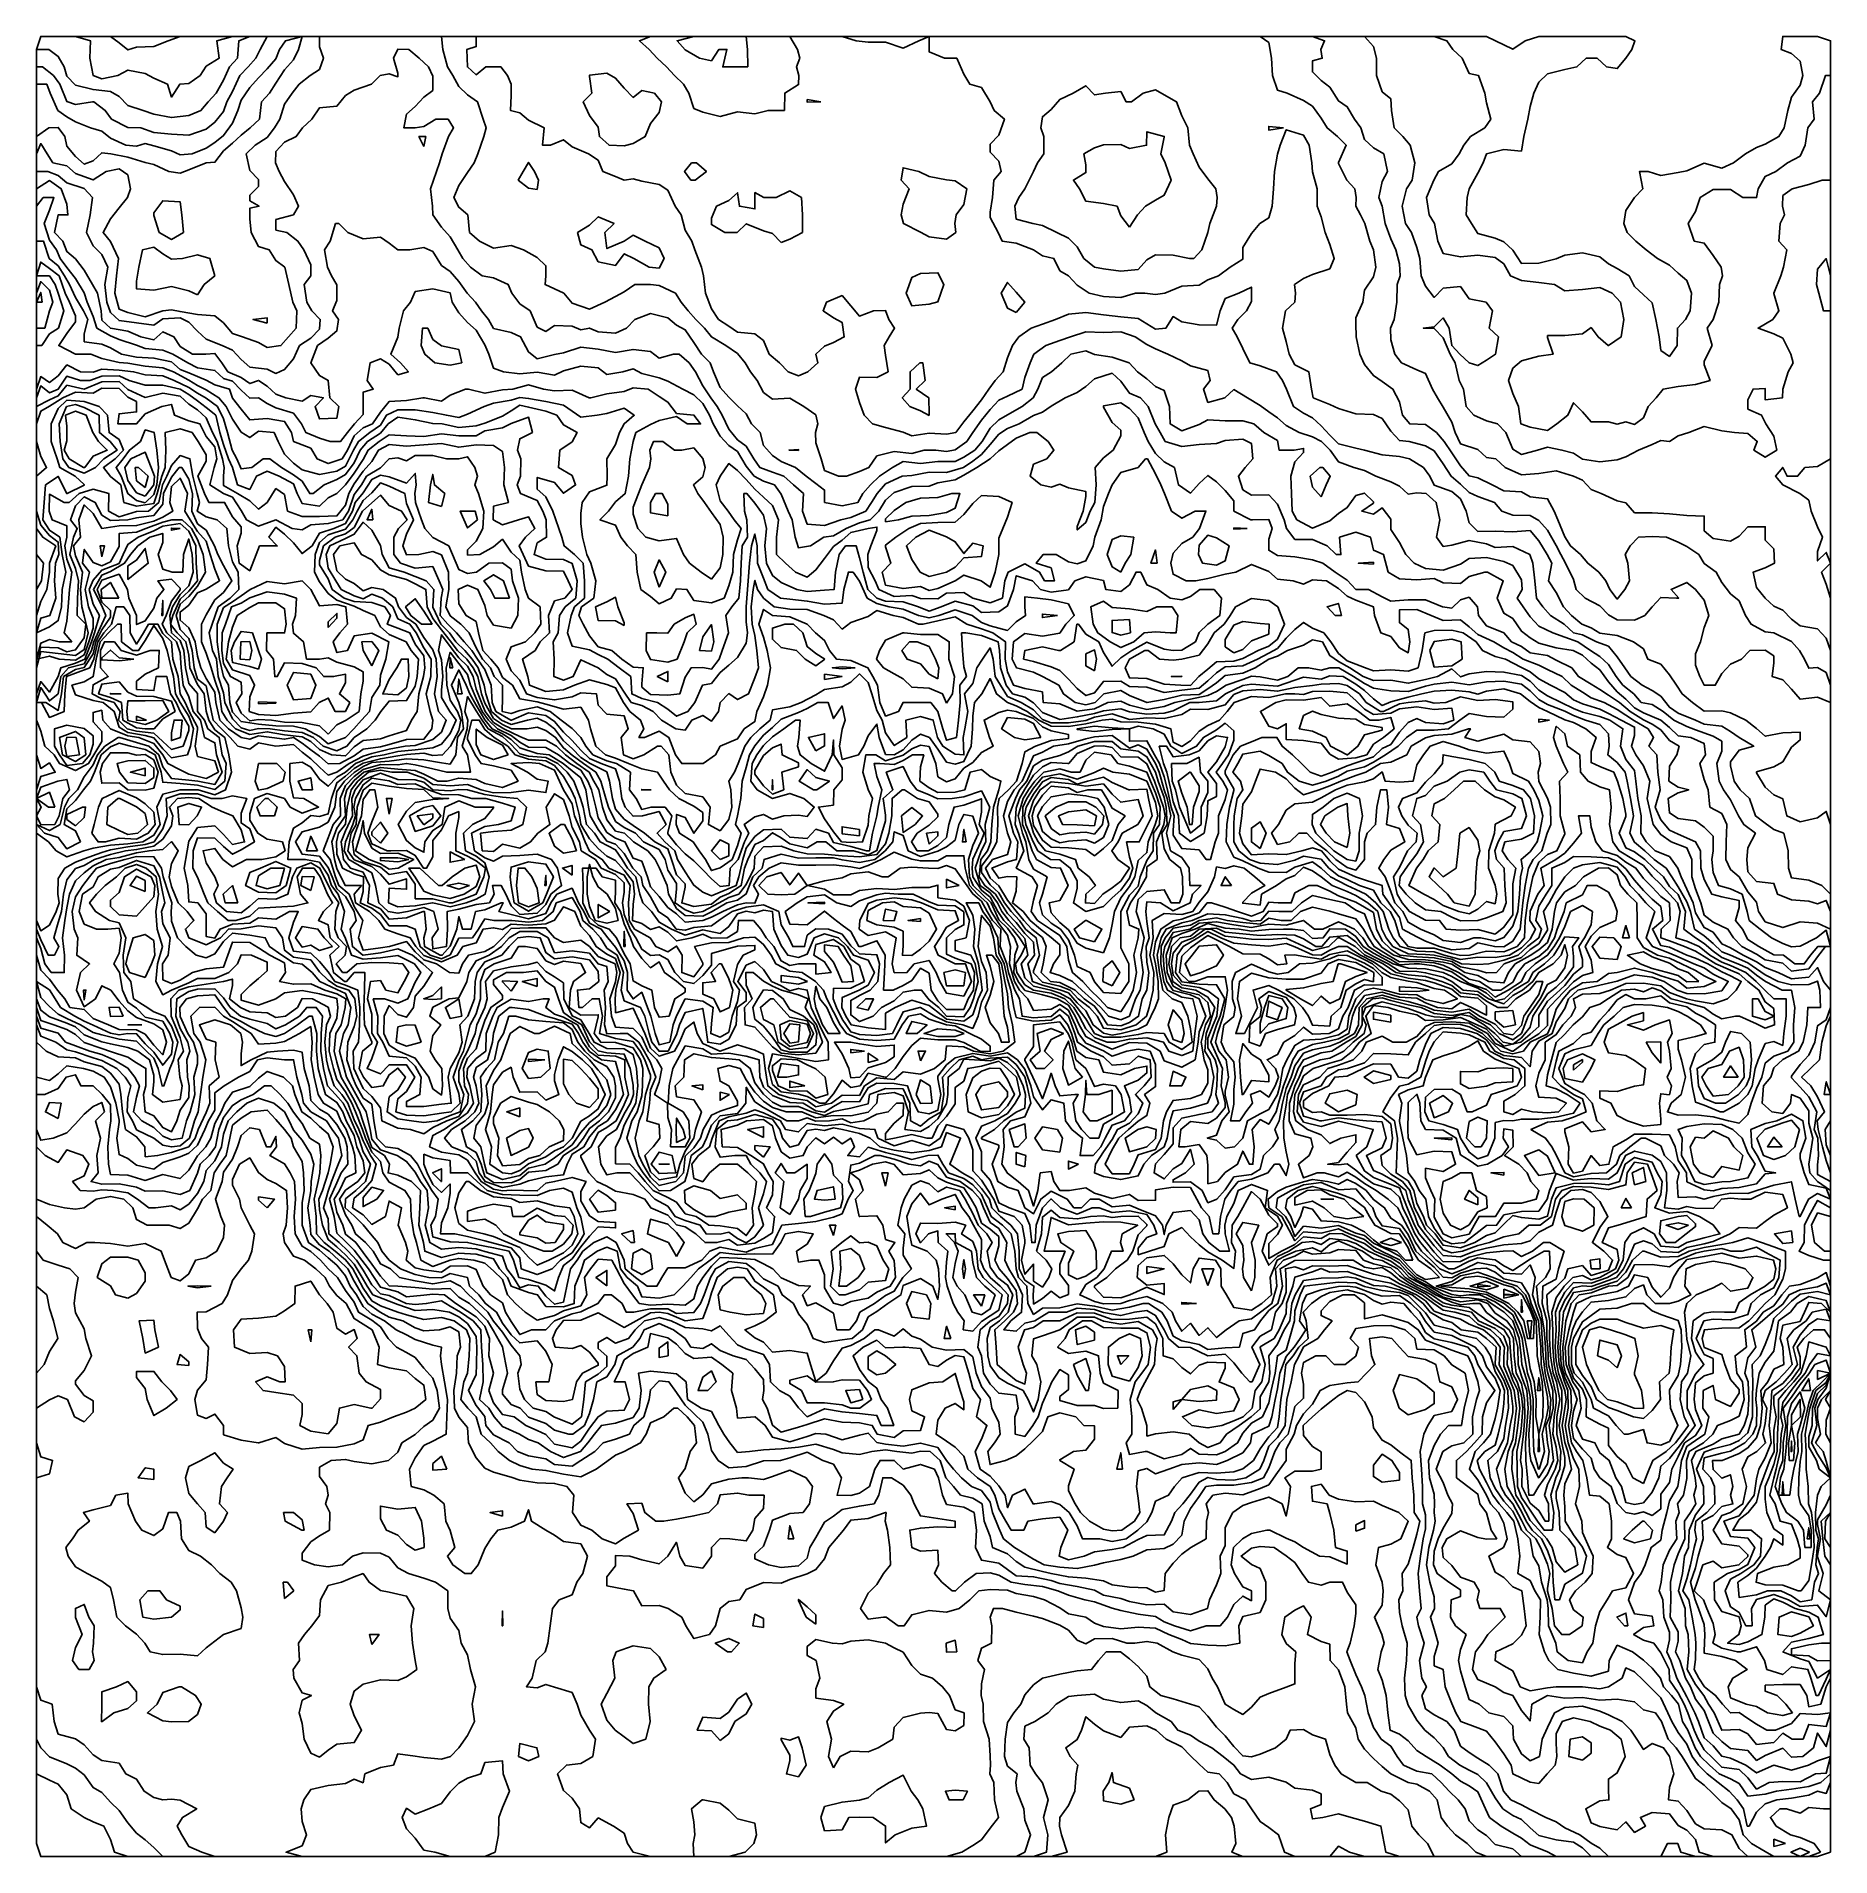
# Model space of a CAD drawing. Header units: metres. Extents: x -40 to 16440, y -40 to 16680.
import ezdxf

# ---------------------------------------------------------------- set-up
doc = ezdxf.new("R2010")
doc.units = ezdxf.units.M
doc.layers.add('CURVAS_INTERMEDIARIAS_50M', color=8, linetype='CONTINUOUS')
doc.layers.add('CURVAS_MESTRAS_250M', color=1, linetype='CONTINUOUS')

msp = doc.modelspace()

# ---------------------------------------------------------------- linework, layer by layer
at = {"layer": 'CURVAS_INTERMEDIARIAS_50M'}
for points in [[(16440, 0), (16440, 160), (16440, 320), (16440, 480), (16440, 640), (16440, 800), (16440, 960), (16440, 1120), (16440, 1280), (16440, 1440), (16440, 1600), (16440, 1760), (16440, 1920), (16440, 2080), (16440, 2240), (16440, 2400), (16440, 2560), (16440, 2720), (16440, 2880), (16440, 3040), (16440, 3200), (16440, 3360), (16440, 3520), (16440, 3680), (16440, 3840), (16440, 4000), (16440, 4160), (16440, 4320), (16440, 4480), (16440, 4640), (16440, 4800), (16440, 4960), (16440, 5120), (16440, 5280), (16440, 5440), (16440, 5600), (16440, 5760), (16440, 5920), (16440, 6080), (16440, 6240), (16440, 6400), (16440, 6560), (16440, 6720), (16440, 6880), (16440, 7040), (16440, 7200), (16440, 7360), (16440, 7520), (16440, 7680), (16440, 7840), (16440, 8000), (16440, 8160), (16440, 8320), (16440, 8480), (16440, 8640), (16440, 8800), (16440, 8960), (16440, 9120), (16440, 9280), (16440, 9440), (16440, 9600), (16440, 9760), (16440, 9920), (16440, 10080), (16440, 10240), (16440, 10400), (16440, 10560), (16440, 10720), (16440, 10880), (16440, 11040), (16440, 11200), (16440, 11360), (16440, 11520), (16440, 11680), (16440, 11840), (16440, 12000), (16440, 12160), (16440, 12320), (16440, 12480), (16440, 12640), (16440, 12800), (16440, 12960), (16440, 13120), (16440, 13280), (16440, 13440), (16440, 13600), (16440, 13760), (16440, 13920), (16440, 14080), (16440, 14240), (16440, 14400), (16440, 14560), (16440, 14720), (16440, 14880), (16440, 15040), (16440, 15200), (16440, 15360), (16440, 15520), (16440, 15680), (16440, 15840), (16440, 16000), (16440, 16160), (16440, 16320), (16440, 16480), (16440, 16640), (16320, 16680), (16160, 16680), (16000, 16680), (15984.6, 16560), (16080, 16522.26), (16160, 16452.58), (16183.6, 16320), (16160, 16233.58), (16080, 16123.02), (16045.89, 16000), (16013.48, 15840), (15965.53, 15760), (15840, 15690.28), (15760, 15659), (15659.43, 15600), (15548.33, 15520), (15440, 15469.84), (15280, 15514.05), (15120, 15446.44), (15040, 15430.27), (14880, 15403.22), (14762.91, 15440), (14685.72, 15440), (14716.4, 15280), (14640, 15199.89), (14560, 15079.34), (14541.05, 14960), (14571.32, 14880), (14650.63, 14800), (14746.69, 14720), (14851.54, 14640), (14960, 14578.06), (15040, 14503.84), (15120, 14437.95), (15162.03, 14320), (15151.06, 14160), (15106.49, 14080), (15032.77, 14000), (15030.97, 13840), (14960, 13739.94), (14880, 13795.41), (14864.76, 13920), (14836.26, 14080), (14800, 14232.93), (14720, 14305.25), (14640, 14382.76), (14591.32, 14480), (14480, 14548.57), (14400, 14589.8), (14320, 14655.26), (14160, 14691.16), (14000, 14670.41), (13920, 14637.07), (13760, 14597.52), (13600, 14595.3), (13520, 14717.79), (13440, 14792.17), (13360, 14827.56), (13200, 14868.78), (13140.55, 14960), (13093.78, 15040), (13101.09, 15200), (13121.03, 15280), (13200, 15422.58), (13247.78, 15520), (13280, 15602.57), (13440, 15641.19), (13600, 15626.19), (13621.49, 15760), (13660.18, 15920), (13680, 16035.1), (13714.14, 16160), (13760, 16259.15), (13840, 16335.16), (14000, 16374.46), (14110.34, 16400), (14194.57, 16480), (14296.93, 16480), (14381.79, 16400), (14480, 16385.16), (14558.57, 16480), (14615.68, 16560), (14642.97, 16640), (14560, 16680), (14400, 16680), (14240, 16680), (14080, 16680), (13920, 16680), (13760, 16680), (13635.04, 16640), (13520, 16562.58), (13363.5, 16640), (13280, 16680), (13120, 16680), (12960, 16680), (12800, 16680), (12640, 16680), (12480, 16680), (12320, 16680), (12160, 16680), (12000, 16680), (11840, 16680), (11680, 16680), (11520, 16680), (11360, 16680), (11200, 16680), (11040, 16680), (10880, 16680), (10720, 16680), (10560, 16680), (10400, 16680), (10240, 16680), (10080, 16680), (9920, 16680), (9760, 16680), (9600, 16680), (9440, 16680), (9280, 16680), (9120, 16680), (8960, 16680), (8800, 16680), (8640, 16680), (8480, 16680), (8320, 16680), (8160, 16680), (8000, 16680), (7840, 16680), (7680, 16680), (7520, 16680), (7360, 16680), (7200, 16680), (7040, 16680), (6880, 16680), (6720, 16680), (6560, 16680), (6400, 16680), (6240, 16680), (6080, 16680), (5920, 16680), (5760, 16680), (5600, 16680), (5440, 16680), (5280, 16680), (5120, 16680), (4960, 16680), (4800, 16680), (4640, 16680), (4480, 16680), (4320, 16680), (4160, 16680), (4000, 16680), (3840, 16680), (3680, 16680), (3520, 16680), (3360, 16680), (3200, 16680), (3040, 16680), (2880, 16680), (2720, 16680), (2560, 16680), (2400, 16680), (2240, 16680), (2080, 16680), (1920, 16680), (1760, 16680), (1600, 16680), (1440, 16680), (1280, 16680), (1120, 16680), (960, 16680), (800, 16680), (640, 16680), (480, 16680), (320, 16680), (160, 16680), (0, 16680), (-40, 16560), (-40, 16400), (-40, 16240), (-40, 16080), (-40, 15920), (-40, 15760), (-40, 15600), (-40, 15440), (-40, 15280), (-40, 15120), (-40, 14960), (-40, 14800), (-40, 14640), (-40, 14480), (-40, 14320), (-40, 14160), (-40, 14000), (-40, 13840), (-40, 13680), (-40, 13520), (-40, 13360), (-40, 13200), (-40, 13040), (-40, 12880), (-40, 12720), (-40, 12560), (-40, 12400), (-40, 12240), (-40, 12080), (-40, 11920), (-40, 11760), (-40, 11600), (-40, 11440), (-40, 11280), (-40, 11120), (-40, 10960), (-40, 10800), (-40, 10640), (-40, 10480), (-40, 10320), (-40, 10160), (-40, 10000), (-40, 9840), (-40, 9680), (-40, 9520), (-40, 9360), (-40, 9200), (-40, 9040), (-40, 8880), (-40, 8720), (-40, 8560), (-40, 8400), (-40, 8240), (-40, 8080), (-40, 7920), (-40, 7760), (-40, 7600), (-40, 7440), (-40, 7280), (-40, 7120), (-40, 6960), (-40, 6800), (-40, 6640), (-40, 6480), (-40, 6320), (-40, 6160), (-40, 6000), (-40, 5840), (-40, 5680), (-40, 5520), (-40, 5360), (-40, 5200), (-40, 5040), (-40, 4880), (-40, 4720), (-40, 4560), (-40, 4400), (-40, 4240), (-40, 4080), (-40, 3920), (-40, 3760), (-40, 3600), (-40, 3440), (-40, 3280), (-40, 3120), (-40, 2960), (-40, 2800), (-40, 2640), (-40, 2480), (-40, 2320), (-40, 2160), (-40, 2000), (-40, 1840), (-40, 1680), (-40, 1520), (-40, 1360), (-40, 1200), (-40, 1040), (-40, 880), (-40, 720), (-40, 560), (-40, 400), (-40, 240), (-40, 80), (0, -40), (160, -40), (320, -40), (480, -40), (640, -40), (800, -40), (960, -40), (1120, -40), (1280, -40), (1440, -40), (1600, -40), (1760, -40), (1920, -40), (2080, -40), (2240, -40), (2400, -40), (2560, -40), (2720, -40), (2880, -40), (3040, -40), (3200, -40), (3360, -40), (3520, -40), (3680, -40), (3840, -40), (4000, -40), (4160, -40), (4320, -40), (4480, -40), (4640, -40), (4800, -40), (4960, -40), (5120, -40), (5280, -40), (5440, -40), (5600, -40), (5760, -40), (5920, -40), (6080, -40), (6240, -40), (6400, -40), (6560, -40), (6720, -40), (6880, -40), (7040, -40), (7200, -40), (7360, -40), (7520, -40), (7680, -40), (7840, -40), (8000, -40), (8160, -40), (8320, -40), (8480, -40), (8640, -40), (8800, -40), (8960, -40), (9120, -40), (9280, -40), (9440, -40), (9600, -40), (9760, -40), (9920, -40), (10080, -40), (10240, -40), (10400, -40), (10560, -40), (10720, -40), (10880, -40), (11040, -40), (11200, -40), (11360, -40), (11520, -40), (11680, -40), (11840, -40), (12000, -40), (12160, -40), (12320, -40), (12480, -40), (12640, -40), (12800, -40), (12960, -40), (13120, -40), (13280, -40), (13440, -40), (13600, -40), (13760, -40), (13920, -40), (14080, -40), (14240, -40), (14400, -40), (14560, -40), (14720, -40), (14880, -40), (15040, -40), (15200, -40), (15360, -40), (15520, -40), (15680, -40), (15840, -40), (16000, -40), (16160, -40), (16320, -40), (16440, 0)], [(16440, 0), (16440, 160), (16440, 320), (16440, 480), (16440, 640), (16440, 800), (16440, 960), (16440, 1120), (16440, 1280), (16440, 1440), (16440, 1600), (16440, 1760), (16440, 1920), (16440, 2080), (16440, 2240), (16440, 2400), (16440, 2560), (16440, 2720), (16440, 2880), (16440, 3040), (16440, 3200), (16440, 3360), (16440, 3520), (16440, 3680), (16440, 3840), (16440, 4000), (16440, 4160), (16440, 4320), (16440, 4480), (16440, 4640), (16440, 4800), (16440, 4960), (16440, 5120), (16440, 5280), (16440, 5440), (16440, 5600), (16440, 5760), (16440, 5920), (16440, 6080), (16440, 6240), (16440, 6400), (16440, 6560), (16440, 6720), (16440, 6880), (16440, 7040), (16440, 7200), (16440, 7360), (16440, 7520), (16440, 7680), (16440, 7840), (16440, 8000), (16440, 8160), (16440, 8320), (16440, 8480), (16440, 8640), (16440, 8800), (16440, 8960), (16440, 9120), (16440, 9280), (16440, 9440), (16440, 9600), (16440, 9760), (16440, 9920), (16440, 10080), (16440, 10240), (16440, 10400), (16440, 10560), (16440, 10720), (16440, 10880), (16440, 11040), (16440, 11200), (16440, 11360), (16440, 11520), (16400, 11647.09), (16356.7, 11760), (16440, 11840), (16400, 11940.4), (16320, 11862.57), (16320, 11947), (16364.95, 12080), (16320, 12175.7), (16261.26, 12320), (16240, 12419.11), (16157.05, 12480), (16000.66, 12560), (15934.17, 12640), (16000, 12720.42), (16040.5, 12640), (16136.53, 12640), (16203.47, 12720), (16320, 12729), (16440, 12800), (16440, 12960), (16440, 13120), (16440, 13280), (16440, 13440), (16440, 13600), (16440, 13760), (16440, 13920), (16440, 14080), (16440, 14240), (16440, 14400), (16440, 14560), (16440, 14720), (16440, 14880), (16440, 15040), (16440, 15200), (16440, 15360), (16363.2, 15360), (16240, 15320.21), (16086.11, 15280), (16000, 15217.34), (15999.61, 15120), (16017.43, 15040), (15977.33, 14960), (15965.62, 14800), (16036.59, 14720), (16008.27, 14560), (15984.22, 14480), (15920, 14320.39), (15920, 14318.51), (15964.68, 14160), (15908.75, 14080), (15773.85, 14000), (15920, 13948.48), (16000, 13908.91), (16075.39, 13760), (16095.75, 13680), (16048.86, 13600), (16000, 13440.96), (15998.52, 13360), (15840, 13341.05), (15840, 13426.08), (15840, 13444.5), (15728.43, 13440), (15680, 13342.6), (15680, 13256.01), (15806.88, 13200), (15846.59, 13120), (15920, 13007.61), (15947.22, 12880), (15840, 12814.4), (15733.44, 12880), (15765.9, 12960), (15680, 13031.23), (15556.76, 13040), (15440, 13057.16), (15280, 13096.45), (15138.87, 13040), (15040, 13010.39), (14960, 12958.85), (14880, 12969.14), (14800, 12930.61), (14675.69, 12880), (14560, 12818.61), (14480, 12790.06), (14320, 12772.95), (14160, 12795.92), (14080, 12851.35), (13971.76, 12880), (13840, 12906.24), (13748.8, 12880), (13600, 12840.67), (13520, 12887.66), (13458.09, 13040), (13380.33, 13120), (13280, 13149.93), (13162.22, 13200), (13091.68, 13280), (13067.61, 13440), (13029.59, 13520), (12993.03, 13680), (12944.77, 13760), (12880, 13910.88), (12800, 13996.41), (12698.64, 14000), (12800, 14010.96), (12880, 14093.56), (12936.84, 14000), (12960, 13840.09), (13035.49, 13760), (13120, 13682.25), (13200, 13656.6), (13280, 13704.94), (13361.58, 13760), (13388.63, 13920), (13304.68, 14000), (13336.04, 14160), (13275.25, 14240), (13120, 14270.55), (13040, 14382.75), (12880, 14367.27), (12800, 14282.37), (12720, 14387.06), (12678.43, 14480), (12665.93, 14640), (12640, 14742.16), (12589.45, 14880), (12535.84, 14960), (12504.02, 15120), (12543.25, 15280), (12597.13, 15360), (12622.08, 15520), (12579.74, 15680), (12510.77, 15760), (12432.32, 15840), (12408.07, 16000), (12400, 16107.23), (12320, 16171.2), (12269.83, 16320), (12270.51, 16480), (12240, 16586.02), (12160, 16680), (12000, 16680), (11840, 16680), (11680, 16680), (11520, 16680), (11360, 16680), (11200, 16680), (11040, 16680), (10880, 16680), (10720, 16680), (10560, 16680), (10400, 16680), (10240, 16680), (10080, 16680), (9920, 16680), (9760, 16680), (9600, 16680), (9440, 16680), (9280, 16680), (9120, 16680), (8960, 16680), (8800, 16680), (8640, 16680), (8480, 16680), (8320, 16680), (8160, 16680), (8000, 16680), (7840, 16680), (7680, 16680), (7520, 16680), (7360, 16680), (7200, 16680), (7040, 16680), (6880, 16680), (6720, 16680), (6560, 16680), (6400, 16680), (6240, 16680), (6080, 16680), (5920, 16680), (5760, 16680), (5600, 16680), (5440, 16680), (5280, 16680), (5120, 16680), (4960, 16680), (4800, 16680), (4640, 16680), (4480, 16680), (4320, 16680), (4160, 16680), (4000, 16680), (3840, 16680), (3680, 16680), (3520, 16680), (3360, 16680), (3200, 16680), (3040, 16680), (2880, 16680), (2720, 16680), (2560, 16680), (2400, 16680), (2240, 16680), (2080, 16680), (1920, 16680), (1760, 16680), (1618.23, 16640), (1638.13, 16480), (1520, 16405.71), (1463.66, 16320), (1360, 16245.92), (1276.1, 16240), (1200, 16122.36), (1163.24, 16240), (1040, 16295.07), (960, 16339), (800, 16370.44), (706.59, 16320), (560, 16288.94), (480, 16321.66), (450.69, 16480), (456.76, 16640), (320, 16680), (160, 16680), (0, 16680), (-40, 16560), (-40, 16400), (-40, 16240), (-40, 16080), (-40, 15920), (-40, 15760), (-40, 15600), (-40, 15440), (-40, 15280), (-40, 15120), (-40, 14960), (-40, 14800), (-40, 14640), (-40, 14480), (-40, 14320), (-40, 14160), (-40, 14000), (-40, 13840), (-40, 13680), (-40, 13520), (-40, 13360), (-40, 13200), (-40, 13040), (-40, 12880), (-40, 12720), (-40, 12560), (-40, 12400), (-40, 12240), (-40, 12080), (-40, 11920), (-40, 11760), (-40, 11600), (-40, 11440), (-40, 11280), (-40, 11120), (-40, 10960), (-40, 10800), (-40, 10640), (-40, 10480), (-40, 10320), (-40, 10160), (-40, 10000), (-40, 9840), (-40, 9680), (-40, 9520), (-40, 9360), (-40, 9200), (-40, 9040), (-40, 8880), (-40, 8720), (-40, 8560), (-40, 8400), (-40, 8240), (-40, 8080), (-40, 7920), (-40, 7760), (-40, 7600), (-40, 7440), (-40, 7280), (-40, 7120), (-40, 6960), (-40, 6800), (-40, 6640), (-40, 6480), (-40, 6320), (-40, 6160), (-40, 6000), (-40, 5840), (-40, 5680), (-40, 5520), (-40, 5360), (-40, 5200), (-40, 5040), (-40, 4880), (-40, 4720), (-40, 4560), (-40, 4400), (-40, 4240), (-40, 4080), (-40, 3920), (-40, 3760), (-40, 3600), (-40, 3440), (-40, 3280), (-40, 3120), (-40, 2960), (-40, 2800), (-40, 2640), (-40, 2480), (-40, 2320), (-40, 2160), (-40, 2000), (-40, 1840), (-40, 1680), (-40, 1520), (-40, 1360), (-40, 1200), (-40, 1040), (-40, 880), (-40, 720), (80, 661.62), (160, 626.71), (240, 527.93), (278.61, 400), (400, 320.31), (480, 278.6), (579.91, 240), (640, 118.39), (678.77, 0), (800, -40), (960, -40), (1120, -40), (1280, -40), (1440, -40), (1600, -40), (1760, -40), (1920, -40), (2080, -40), (2240, -40), (2400, -40), (2560, -40), (2720, -40), (2880, -40), (3040, -40), (3200, -40), (3360, -40), (3520, -40), (3680, -40), (3840, -40), (4000, -40), (4160, -40), (4320, -40), (4480, -40), (4640, -40), (4800, -40), (4960, -40), (5120, -40), (5280, -40), (5440, -40), (5600, -40), (5760, -40), (5920, -40), (6080, -40), (6240, -40), (6400, -40), (6560, -40), (6720, -40), (6880, -40), (7040, -40), (7200, -40), (7360, -40), (7520, -40), (7680, -40), (7840, -40), (8000, -40), (8160, -40), (8320, -40), (8480, -40), (8640, -40), (8800, -40), (8960, -40), (9120, -40), (9280, -40), (9440, -40), (9600, -40), (9760, -40), (9920, -40), (10080, -40), (10240, -40), (10342.63, 0), (10331.53, 160), (10360.37, 320), (10400, 431.54), (10537.57, 480), (10637.14, 560), (10720, 564.34), (10777.34, 480), (10874.7, 400), (10938.49, 320), (10960.5, 240), (10977.53, 80), (10941.14, 0), (11040, -40), (11200, -40), (11360, -40), (11520, -40), (11680, -40), (11840, -40), (12000, -40), (12160, -40), (12320, -40), (12480, -40), (12640, -40), (12800, -40), (12960, -40), (13120, -40), (13280, -40), (13440, -40), (13600, -40), (13760, -40), (13920, -40), (14080, -40), (14240, -40), (14400, -40), (14560, -40), (14720, -40), (14880, -40), (15040, -40), (15200, -40), (15360, -40), (15520, -40), (15680, -40), (15840, -40), (16000, -40), (16160, -40), (16320, -40), (16440, 0)], [(16440, 0), (16440, 160), (16440, 320), (16440, 480), (16440, 640), (16440, 800), (16440, 960), (16440, 1120), (16440, 1280), (16440, 1440), (16440, 1600), (16440, 1760), (16440, 1920), (16440, 2080), (16440, 2240), (16440, 2400), (16440, 2560), (16440, 2720), (16440, 2880), (16440, 3040), (16440, 3200), (16440, 3360), (16440, 3520), (16440, 3680), (16440, 3840), (16440, 4000), (16440, 4160), (16440, 4320), (16440, 4480), (16440, 4640), (16440, 4800), (16440, 4960), (16440, 5120), (16440, 5280), (16440, 5440), (16440, 5600), (16440, 5760), (16440, 5920), (16440, 6080), (16440, 6240), (16440, 6400), (16440, 6560), (16440, 6720), (16440, 6880), (16440, 7040), (16440, 7200), (16440, 7360), (16440, 7520), (16440, 7680), (16440, 7840), (16440, 8000), (16440, 8160), (16440, 8320), (16440, 8480), (16440, 8640), (16440, 8800), (16440, 8960), (16440, 9120), (16440, 9280), (16440, 9440), (16440, 9600), (16440, 9760), (16440, 9920), (16440, 10080), (16440, 10240), (16440, 10400), (16440, 10560), (16440, 10720), (16440, 10880), (16440, 11040), (16400, 11152.03), (16320, 11236.69), (16160, 11266.85), (16080, 11327.26), (16000, 11410.7), (15920, 11446.04), (15839.96, 11520), (15760, 11617.18), (15729.96, 11760), (15840, 11799.33), (15923.39, 11840), (15920, 11971.76), (15840, 12053.94), (15840, 12122.89), (15840, 12175.01), (15680, 12175.94), (15600, 12088.86), (15520, 12044.24), (15360, 12066.92), (15280, 12136.97), (15280, 12188.48), (15280, 12273.6), (15120, 12279.69), (14960, 12295.22), (14800, 12304.66), (14640, 12304.55), (14560, 12393.94), (14480, 12414.62), (14333.76, 12480), (14240, 12518.84), (14160, 12604.5), (14077.15, 12640), (13920, 12688.02), (13760, 12665.39), (13600, 12652.42), (13451.42, 12720), (13364.34, 12800), (13280, 12810.98), (13200, 12885.84), (13040, 12936.31), (12992.71, 13040), (12960, 13135.35), (12880, 13274.34), (12829.33, 13360), (12784.15, 13440), (12720, 13584.55), (12640, 13617.03), (12499.4, 13680), (12435.96, 13760), (12400, 13892.81), (12396.72, 14000), (12430.68, 14080), (12454.76, 14240), (12457.6, 14400), (12487.69, 14480), (12480, 14591.48), (12448.05, 14720), (12400, 14820.31), (12347.91, 14960), (12321.94, 15120), (12289.84, 15200), (12320, 15345.71), (12370.4, 15440), (12337.74, 15600), (12240, 15657.3), (12160, 15734.01), (12123.97, 15840), (12067.94, 15920), (12000, 16034.48), (11920, 16086.8), (11840, 16213.56), (11760, 16274.68), (11680, 16354.24), (11680, 16455.42), (11770.98, 16480), (11756.24, 16560), (11791.5, 16640), (11680, 16680), (11520, 16680), (11360, 16680), (11200, 16680), (11040, 16680), (10880, 16680), (10720, 16680), (10560, 16680), (10400, 16680), (10240, 16680), (10080, 16680), (9920, 16680), (9760, 16680), (9600, 16680), (9440, 16680), (9280, 16680), (9120, 16680), (8960, 16680), (8800, 16680), (8640, 16680), (8480, 16680), (8320, 16680), (8160, 16680), (8000, 16680), (7840, 16680), (7680, 16680), (7520, 16680), (7360, 16680), (7200, 16680), (7040, 16680), (6880, 16680), (6720, 16680), (6560, 16680), (6400, 16680), (6240, 16680), (6080, 16680), (5920, 16680), (5760, 16680), (5600, 16680), (5440, 16680), (5280, 16680), (5120, 16680), (4960, 16680), (4800, 16680), (4640, 16680), (4480, 16680), (4320, 16680), (4160, 16680), (4000, 16680), (3840, 16680), (3680, 16680), (3520, 16680), (3360, 16680), (3200, 16680), (3040, 16680), (2880, 16680), (2720, 16680), (2560, 16680), (2400, 16680), (2240, 16680), (2080, 16680), (1920, 16680), (1820.12, 16640), (1805.63, 16480), (1732.59, 16400), (1680, 16279.07), (1610.29, 16160), (1537.52, 16080), (1471.09, 16000), (1360, 15952.03), (1200, 15933.7), (1040, 15966.91), (939.32, 16000), (800, 16044.83), (720, 16127.54), (640, 16175.33), (480, 16191.11), (320, 16231.32), (240, 16314.24), (213.71, 16400), (160, 16495.71), (75.58, 16560), (-40, 16560), (-40, 16400), (-40, 16240), (-40, 16080), (-40, 15920), (-40, 15760), (-40, 15600), (-40, 15440), (-40, 15280), (-40, 15120), (-40, 14960), (-40, 14800), (-40, 14640), (-40, 14480), (-40, 14320), (-40, 14160), (-40, 14000), (-40, 13840), (-40, 13680), (-40, 13520), (-40, 13360), (-40, 13200), (-40, 13040), (-40, 12880), (-40, 12720), (-40, 12560), (-40, 12400), (-40, 12240), (-40, 12080), (-40, 11920), (-40, 11760), (-40, 11600), (-40, 11440), (-40, 11280), (-40, 11120), (-40, 10960), (-40, 10800), (-40, 10640), (-40, 10480), (-40, 10320), (-40, 10160), (-40, 10000), (-40, 9840), (-40, 9680), (-40, 9520), (-40, 9360), (-40, 9200), (-40, 9040), (-40, 8880), (-40, 8720), (-40, 8560), (-40, 8400), (-40, 8240), (-40, 8080), (-40, 7920), (-40, 7760), (-40, 7600), (-40, 7440), (-40, 7280), (-40, 7120), (-40, 6960), (-40, 6800), (-40, 6640), (-40, 6480), (-40, 6320), (-40, 6160), (-40, 6000), (-40, 5840), (-40, 5680), (-40, 5520), (-40, 5360), (-40, 5200), (55.73, 5120), (80, 4993.55), (116.48, 4880), (157.47, 4720), (80, 4598.25), (30.04, 4480), (-40, 4400), (-40, 4240), (-40, 4080), (-40, 3920), (-40, 3760), (-40, 3600), (-40, 3440), (-40, 3280), (-40, 3120), (-40, 2960), (-40, 2800), (-40, 2640), (-40, 2480), (-40, 2320), (-40, 2160), (-40, 2000), (-40, 1840), (-40, 1680), (-40, 1520), (-40, 1360), (-40, 1200), (-40, 1040), (0, 957.94), (80, 877.45), (240, 812.1), (320, 771.55), (400, 710.81), (480, 593.34), (560, 548.96), (640, 461.38), (720, 383.15), (800, 269.74), (880, 174.09), (960, 113.8), (1040, 43.96), (1120, -40), (1280, -40), (1440, -40), (1600, -40), (1760, -40), (1920, -40), (2080, -40), (2240, -40), (2400, -40), (2560, -40), (2720, -40), (2880, -40), (3040, -40), (3200, -40), (3360, -40), (3520, -40), (3680, -40), (3840, -40), (4000, -40), (4160, -40), (4320, -40), (4480, -40), (4640, -40), (4800, -40), (4960, -40), (5120, -40), (5280, -40), (5440, -40), (5600, -40), (5760, -40), (5920, -40), (6080, -40), (6240, -40), (6400, -40), (6560, -40), (6720, -40), (6880, -40), (7040, -40), (7200, -40), (7360, -40), (7520, -40), (7680, -40), (7840, -40), (8000, -40), (8160, -40), (8320, -40), (8480, -40), (8640, -40), (8800, -40), (8960, -40), (9120, -40), (9280, -40), (9427.69, 0), (9375.33, 160), (9358.46, 240), (9361.88, 320), (9440, 429.51), (9498.96, 560), (9509.11, 720), (9526.55, 800), (9456.17, 880), (9415.13, 960), (9520, 1034.25), (9559.39, 1120), (9600, 1244.61), (9680, 1175.76), (9760, 1113.75), (9920, 1054.61), (10000, 1148.75), (10160, 1159.75), (10245.9, 1120), (10338.52, 1040), (10480, 966.78), (10560, 884.5), (10640, 807.91), (10720, 735.84), (10823.16, 720), (10896.56, 640), (10960, 536.78), (11064.71, 480), (11120.63, 400), (11200, 281.5), (11280, 227.7), (11370.14, 160), (11425.08, 0), (11520, -40), (11680, -40), (11840, -40), (11920, 54.64), (12020.31, 0), (12160, -40), (12320, -40), (12480, -40), (12640, -40), (12800, -40), (12960, -40), (13120, -40), (13280, -40), (13440, -40), (13600, -40), (13760, -40), (13920, -40), (14080, -40), (14240, -40), (14400, -40), (14560, -40), (14720, -40), (14880, -40), (15040, -40), (15200, -40), (15360, -40), (15520, -40), (15680, -40), (15840, -40), (16000, -40), (16160, -40), (16320, -40), (16440, 0)], [(16440, 0), (16440, 160), (16440, 320), (16440, 480), (16440, 640), (16440, 800), (16440, 960), (16440, 1120), (16440, 1280), (16440, 1440), (16440, 1600), (16440, 1760), (16440, 1920), (16440, 2080), (16440, 2240), (16440, 2400), (16440, 2560), (16440, 2720), (16440, 2880), (16440, 3040), (16440, 3200), (16440, 3360), (16440, 3520), (16440, 3680), (16440, 3840), (16440, 4000), (16440, 4160), (16440, 4320), (16440, 4480), (16440, 4640), (16440, 4800), (16440, 4960), (16440, 5120), (16440, 5280), (16440, 5440), (16440, 5600), (16440, 5760), (16440, 5920), (16440, 6080), (16440, 6240), (16440, 6400), (16440, 6560), (16440, 6720), (16440, 6880), (16440, 7040), (16440, 7200), (16440, 7360), (16440, 7520), (16440, 7680), (16440, 7840), (16440, 8000), (16440, 8160), (16440, 8320), (16440, 8480), (16440, 8640), (16440, 8800), (16440, 8960), (16440, 9120), (16440, 9280), (16440, 9440), (16440, 9600), (16440, 9760), (16440, 9920), (16440, 10080), (16440, 10240), (16440, 10400), (16440, 10560), (16440, 10720), (16400, 10836.83), (16320, 10883.76), (16240, 10875.62), (16199.05, 10960), (16153.92, 11040), (16080, 11121.24), (15920, 11199.96), (15840, 11210.68), (15709.89, 11280), (15659.91, 11360), (15600, 11493.71), (15520, 11560.17), (15440, 11665.08), (15389.6, 11760), (15280, 11838.81), (15230.28, 11920), (15120, 11992.92), (15040, 12035.03), (14933.85, 12080), (14800, 12087.4), (14674.35, 12080), (14598.62, 12000), (14554.45, 11920), (14577.2, 11840), (14592.94, 11680), (14549.87, 11600), (14480, 11511.84), (14413.71, 11600), (14376.47, 11680), (14310.63, 11760), (14209.89, 11840), (14143.65, 11920), (14050.4, 12000), (14000, 12083.45), (13934.51, 12240), (13901.87, 12320), (13840, 12431.34), (13680, 12450.66), (13600, 12496.54), (13440, 12505.71), (13331.31, 12560), (13200, 12624.37), (13120, 12642.23), (13040, 12736.76), (12960, 12856.06), (12890.14, 12960), (12820.51, 13040), (12720, 13116.05), (12574.6, 13120), (12508.99, 13200), (12480, 13322.25), (12419.69, 13440), (12320, 13508.58), (12240, 13564.68), (12160, 13665.26), (12114.65, 13760), (12083.57, 13920), (12080, 14039.04), (12080, 14094.83), (12142.34, 14240), (12160, 14350.28), (12240, 14471.97), (12261.9, 14560), (12240.36, 14720), (12208.89, 14800), (12161.54, 14960), (12123.19, 15040), (12079.96, 15120), (12082.41, 15200), (12068.57, 15280), (11995.57, 15360), (11920, 15511.66), (11920, 15522.15), (11991.24, 15680), (11911.09, 15760), (11815.12, 15840), (11760, 15929.88), (11680, 16039.18), (11600, 16091.25), (11448.99, 16160), (11360, 16185.44), (11312.49, 16320), (11306.06, 16480), (11280, 16622.96), (11200, 16680), (11040, 16680), (10880, 16680), (10720, 16680), (10560, 16680), (10400, 16680), (10240, 16680), (10080, 16680), (9920, 16680), (9760, 16680), (9600, 16680), (9440, 16680), (9280, 16680), (9120, 16680), (8960, 16680), (8800, 16680), (8640, 16680), (8480, 16680), (8320, 16680), (8160, 16680), (8000, 16680), (7840, 16680), (7680, 16680), (7520, 16680), (7360, 16680), (7200, 16680), (7040, 16680), (6880, 16680), (6720, 16680), (6560, 16680), (6400, 16680), (6240, 16680), (6080, 16680), (5920, 16680), (5760, 16680), (5600, 16680), (5440, 16680), (5280, 16680), (5120, 16680), (4960, 16680), (4800, 16680), (4640, 16680), (4480, 16680), (4320, 16680), (4160, 16680), (4000, 16680), (3840, 16680), (3680, 16680), (3520, 16680), (3360, 16680), (3200, 16680), (3040, 16680), (2880, 16680), (2720, 16680), (2560, 16680), (2400, 16680), (2240, 16680), (2080, 16680), (2016.76, 16560), (1976.06, 16480), (1905.26, 16400), (1828.74, 16320), (1760, 16173.28), (1709.42, 16080), (1680, 15990.77), (1600, 15890.92), (1520, 15828.56), (1360, 15771.66), (1200, 15782.19), (1040, 15797.24), (920.01, 15840), (800, 15842.99), (649.33, 15920), (593.03, 16000), (488.72, 16080), (475.76, 16080), (320, 16054.73), (240, 16081.23), (176.53, 16240), (115.96, 16320), (17.42, 16400), (-40, 16400), (-40, 16240), (-40, 16080), (-40, 15920), (-40, 15760), (-40, 15600), (-40, 15440), (-40, 15280), (-40, 15120), (-40, 14960), (-40, 14800), (-40, 14640), (-40, 14480), (-40, 14320), (-40, 14160), (-40, 14000), (-40, 13840), (-40, 13680), (-40, 13520), (-40, 13360), (-40, 13200), (-40, 13040), (-40, 12880), (-40, 12720), (-40, 12560), (-40, 12400), (-40, 12240), (-40, 12080), (-40, 11920), (-40, 11760), (-40, 11600), (-40, 11440), (-40, 11280), (-40, 11120), (-40, 10960), (-40, 10800), (-40, 10640), (-40, 10480), (-40, 10320), (-40, 10160), (-40, 10000), (-40, 9840), (-40, 9680), (-40, 9520), (-40, 9360), (-40, 9200), (-40, 9040), (-40, 8880), (-40, 8720), (-40, 8560), (-40, 8400), (-40, 8240), (-40, 8080), (-40, 7920), (-40, 7760), (-40, 7600), (-40, 7440), (-40, 7280), (-40, 7120), (-40, 6960), (-40, 6800), (-40, 6640), (-40, 6480), (-40, 6320), (-40, 6160), (-40, 6000), (-40, 5840), (-40, 5680), (-40, 5520), (23.32, 5440), (160, 5392.09), (266.15, 5360), (342.21, 5280), (320, 5145), (305.59, 5040), (320, 4954.04), (400, 4808.13), (414.14, 4720), (467.39, 4560), (400, 4423.96), (320, 4329.07), (320, 4298.43), (400, 4194.77), (480, 4147.28), (480, 4042.16), (400, 3954.13), (309.74, 4000), (245.03, 4160), (160, 4193.14), (80, 4154.65), (-40, 4080), (-40, 3920), (-40, 3760), (0, 3631.53), (108.65, 3600), (80, 3474.83), (-40, 3440), (-40, 3280), (-40, 3120), (-40, 2960), (-40, 2800), (-40, 2640), (-40, 2480), (-40, 2320), (-40, 2160), (-40, 2000), (-40, 1840), (-40, 1680), (-40, 1520), (0, 1397.67), (103.29, 1360), (123.79, 1200), (160, 1085.32), (320, 1040.47), (400, 988.02), (480, 893.67), (560, 843.3), (720, 819.04), (780.02, 720), (880, 672.06), (950.43, 560), (1040, 504.27), (1120, 479.91), (1200, 487.38), (1280, 479.83), (1432.89, 400), (1302.9, 320), (1251.74, 240), (1294.52, 160), (1360, 53.84), (1478.19, 0), (1600, -40), (1760, -40), (1920, -40), (2080, -40), (2240, -40), (2400, -40), (2560, -40), (2720, -40), (2880, -40), (3040, -40), (3200, -40), (3360, -40), (3520, -40), (3680, -40), (3840, -40), (4000, -40), (4160, -40), (4320, -40), (4480, -40), (4640, -40), (4800, -40), (4960, -40), (5120, -40), (5280, -40), (5440, -40), (5600, -40), (5760, -40), (5920, -40), (6080, -40), (6240, -40), (6400, -40), (6560, -40), (6720, -40), (6880, -40), (7040, -40), (7200, -40), (7360, -40), (7520, -40), (7680, -40), (7840, -40), (8000, -40), (8160, -40), (8320, -40), (8480, -40), (8640, -40), (8800, -40), (8960, -40), (9120, -40), (9237.63, 0), (9250.39, 160), (9209.23, 320), (9252.15, 480), (9200, 638.48), (9136.76, 720), (9086.66, 800), (9079.7, 960), (9030.37, 1040), (9040, 1156.72), (9132.17, 1200), (9252.58, 1280), (9327.37, 1360), (9440, 1429.19), (9520, 1441.25), (9680, 1453.05), (9760, 1406.8), (9920, 1374.76), (10080, 1392.12), (10160, 1348.26), (10242.65, 1280), (10382.84, 1200), (10444.02, 1120), (10560, 1075.73), (10640, 1019.41), (10756.48, 960), (10859.8, 880), (10960, 800.92), (11019.87, 720), (11120, 669.72), (11280, 688.71), (11440, 644), (11520, 588.97), (11680, 568.73), (11760, 536.19), (11760, 438.49), (11662.65, 400), (11680, 306.76), (11777.62, 320), (11920, 352.48), (12035.06, 320), (12160, 284.25), (12309.09, 240), (12325.62, 160), (12355.03, 0), (12480, -40), (12640, -40), (12800, -40), (12960, -40), (13120, -40), (13280, -40), (13440, -40), (13600, -40), (13760, -40), (13920, -40), (14080, -40), (14240, -40), (14400, -40), (14560, -40), (14720, -40), (14880, -40), (15040, -40), (15200, -40), (15360, -40), (15520, -40), (15680, -40), (15840, -40), (16000, -40), (16160, -40), (16320, -40), (16440, 0)], [(16440, 0), (16440, 160), (16440, 320), (16440, 480), (16440, 640), (16440, 800), (16440, 960), (16440, 1120), (16440, 1280), (16440, 1440), (16440, 1600), (16440, 1760), (16440, 1920), (16440, 2080), (16440, 2240), (16440, 2400), (16440, 2560), (16440, 2720), (16440, 2880), (16440, 3040), (16440, 3200), (16440, 3360), (16440, 3520), (16440, 3680), (16440, 3840), (16440, 4000), (16440, 4160), (16440, 4320), (16440, 4480), (16440, 4640), (16440, 4800), (16440, 4960), (16440, 5120), (16440, 5280), (16440, 5440), (16440, 5600), (16440, 5760), (16440, 5920), (16440, 6080), (16440, 6240), (16440, 6400), (16440, 6560), (16440, 6720), (16440, 6880), (16440, 7040), (16440, 7200), (16440, 7360), (16440, 7520), (16440, 7680), (16440, 7840), (16440, 8000), (16440, 8160), (16440, 8320), (16440, 8480), (16440, 8640), (16440, 8800), (16440, 8960), (16440, 9120), (16440, 9280), (16440, 9440), (16440, 9600), (16440, 9760), (16440, 9920), (16440, 10080), (16440, 10240), (16440, 10400), (16440, 10560), (16320, 10610.64), (16160, 10591.83), (16080, 10684.78), (16000, 10769.04), (15904.49, 10800), (15920, 10926.21), (15920, 10988.55), (15840, 11042.96), (15699.15, 11040), (15622.45, 10960), (15520, 10914.95), (15440, 10826.81), (15380.87, 10720), (15280, 10719.33), (15239.72, 10800), (15200, 10904.88), (15200, 11009.22), (15243.91, 11120), (15280, 11249.8), (15320.77, 11360), (15280, 11502.34), (15200, 11598.27), (15120, 11664.92), (14975.51, 11600), (15045.9, 11520), (15024.95, 11520), (14880, 11527.05), (14800.3, 11440), (14732.57, 11360), (14640, 11316.55), (14480, 11319.31), (14400, 11366.29), (14320, 11450.24), (14184.62, 11520), (14103.78, 11600), (14080, 11690.66), (14006.45, 11840), (13961, 11920), (13920, 12003.4), (13840, 12143.8), (13760, 12233.03), (13680, 12279.98), (13520, 12281.12), (13419.35, 12320), (13353.1, 12400), (13200, 12452.72), (13120, 12490.45), (13040, 12566.08), (12954.27, 12640), (12880, 12752.27), (12800, 12872.47), (12720, 12918.62), (12567.78, 12960), (12480, 12967.34), (12400, 13053.81), (12320, 13170.73), (12240, 13206.55), (12080, 13213.19), (11920, 13261.02), (11840, 13299.15), (11687.5, 13360), (11672.69, 13440), (11646.2, 13600), (11520, 13663.41), (11466.44, 13760), (11440, 13878.32), (11405.49, 14000), (11433.9, 14160), (11520, 14239.1), (11526.26, 14320), (11515.82, 14400), (11600, 14456.36), (11680, 14492.91), (11840, 14543.43), (11881.01, 14640), (11840, 14769.37), (11797.21, 14880), (11760, 15022.79), (11724.76, 15120), (11724.8, 15280), (11680, 15436.33), (11676.42, 15520), (11651.18, 15680), (11600, 15772.43), (11440, 15822.29), (11383.16, 15680), (11360, 15599.22), (11332.79, 15440), (11323.61, 15280), (11311.47, 15120), (11280, 15013.65), (11196.55, 14960), (11120, 14870.93), (11040, 14741.94), (11040, 14657.06), (11040, 14632.27), (10925.18, 14560), (10818.55, 14480), (10720, 14443.22), (10640, 14395.36), (10480, 14384.46), (10324.3, 14320), (10240, 14310), (10141.02, 14320), (10053.9, 14320), (9920, 14282.73), (9760, 14291.69), (9630.89, 14320), (9520, 14396.03), (9440.16, 14480), (9360, 14526.9), (9306.17, 14640), (9200, 14664.84), (9118.14, 14720), (8960, 14781.21), (8829.91, 14800), (8793.66, 14880), (8720, 15017.6), (8720, 15065.58), (8743.36, 15200), (8755.41, 15360), (8822.82, 15440), (8800, 15534.72), (8720, 15617.37), (8720, 15689.24), (8800, 15773.1), (8851.32, 15920), (8756.84, 16000), (8719.07, 16080), (8640, 16211.05), (8533.38, 16240), (8480, 16332.2), (8413.71, 16480), (8382.3, 16480), (8301.91, 16480), (8160, 16538.46), (8160, 16602.13), (8160, 16680), (8064.84, 16640), (7920, 16572.95), (7760, 16626.38), (7600, 16625.65), (7490.92, 16640), (7360, 16680), (7200, 16680), (7040, 16680), (6880, 16680), (6720, 16680), (6560, 16680), (6400, 16680), (6240, 16680), (6080, 16680), (5920, 16680), (5760, 16680), (5600, 16680), (5440, 16680), (5280, 16680), (5120, 16680), (4960, 16680), (4800, 16680), (4640, 16680), (4480, 16680), (4320, 16680), (4160, 16680), (4000, 16680), (3840, 16680), (3680, 16680), (3520, 16680), (3360, 16680), (3200, 16680), (3040, 16680), (2880, 16680), (2720, 16680), (2560, 16680), (2400, 16680), (2247.48, 16640), (2192.55, 16560), (2160, 16472.91), (2080, 16383.39), (2000, 16298.99), (1920, 16210.46), (1840, 16093.57), (1810.54, 16000), (1760, 15883.6), (1680, 15768.43), (1600, 15704.31), (1520, 15654.87), (1391.95, 15600), (1280, 15593.59), (1200, 15628.11), (1040, 15675.08), (960, 15695.93), (880, 15671.68), (782.86, 15680), (640, 15745.22), (560, 15809.02), (456.82, 15840), (320, 15896.24), (240, 15941.34), (156.88, 16000), (86.34, 16160), (55.46, 16240), (-40, 16240), (-40, 16080), (-40, 15920), (-40, 15760), (-40, 15600), (-40, 15440), (-40, 15280), (-40, 15120), (-40, 14960), (-40, 14800), (-40, 14640), (-40, 14480), (-40, 14320), (-40, 14160), (-40, 14000), (-40, 13840), (-40, 13680), (-40, 13520), (-40, 13360), (-40, 13200), (-40, 13040), (-40, 12880), (-40, 12720), (-40, 12560), (-40, 12400), (-40, 12240), (-40, 12080), (-40, 11920), (-40, 11760), (-40, 11600), (-40, 11440), (-40, 11280), (-40, 11120), (-40, 10960), (-40, 10800), (-40, 10640), (-40, 10480), (-40, 10320), (-40, 10160), (-40, 10000), (-40, 9840), (-40, 9680), (-40, 9520), (-40, 9360), (-40, 9200), (-40, 9040), (-40, 8880), (-40, 8720), (-40, 8560), (-40, 8400), (-40, 8240), (-40, 8080), (-40, 7920), (-40, 7760), (-40, 7600), (-40, 7440), (-40, 7280), (-40, 7120), (-40, 6960), (-40, 6800), (-40, 6640), (-40, 6480), (-40, 6320), (-40, 6160), (-40, 6000), (-40, 5840), (57.55, 5760), (152.58, 5680), (201.4, 5600), (320, 5546.7), (424.16, 5600), (496.07, 5600), (640, 5591.19), (800, 5568.04), (960, 5593.11), (1106.32, 5520), (1137.56, 5440), (1198.49, 5280), (1280, 5248.56), (1360, 5313.22), (1422.47, 5440), (1520, 5461.6), (1617.06, 5520), (1680, 5647.28), (1687.72, 5760), (1652.83, 5840), (1605.93, 6000), (1666.3, 6160), (1680, 6247.67), (1760, 6367.63), (1807.9, 6480), (1840, 6584.05), (1920, 6655.35), (2007.96, 6640), (2072.39, 6480), (2114.17, 6480), (2160, 6574.81), (2166.22, 6480), (2104.24, 6400), (2240, 6324.56), (2292.18, 6240), (2331.16, 6160), (2340.91, 6000), (2328.48, 5840), (2336.28, 5680), (2400, 5566.41), (2480, 5519.22), (2568.5, 5440), (2640.89, 5360), (2724.09, 5280), (2800, 5159.1), (2880, 5052.97), (2917.4, 4960), (3040, 4887.85), (3120, 4827.61), (3192.07, 4720), (3268.97, 4640), (3360, 4589.57), (3440, 4544.33), (3520, 4446.75), (3600, 4353.64), (3642.33, 4240), (3661.3, 4080), (3600, 3967.8), (3520, 3910.13), (3440, 3835.78), (3315.64, 3760), (3280, 3674.52), (3194.56, 3600), (3040, 3568.27), (2880, 3588.69), (2800, 3608.48), (2667.2, 3600), (2560, 3536.56), (2560, 3450.11), (2628.67, 3360), (2640.31, 3280), (2616.43, 3200), (2656.31, 3120), (2652.27, 2960), (2560, 2905.63), (2480, 2850.99), (2400, 2748.7), (2400, 2684), (2513.33, 2640), (2640, 2620.46), (2770.58, 2640), (2864.52, 2720), (2960, 2750.61), (3120, 2748.12), (3200, 2711.14), (3280, 2612.93), (3378.78, 2560), (3520, 2518.66), (3624.34, 2480), (3738.38, 2400), (3739.81, 2240), (3760, 2149.14), (3840, 2036.97), (3861.38, 1920), (3920, 1814.81), (3945.76, 1680), (3992.85, 1520), (3962.55, 1360), (3985.43, 1200), (3920, 1072.42), (3840.15, 960), (3763.38, 880), (3680, 854.24), (3520, 871.31), (3440, 883.06), (3280, 905.3), (3239.42, 800), (3120, 778.54), (2977.65, 720), (2960, 638.69), (2880, 670.78), (2800, 629.97), (2640, 611.57), (2480, 577.32), (2417.65, 480), (2391.14, 400), (2400, 282.95), (2439.82, 160), (2400, 60.35), (2252.68, 0), (2400, -40), (2560, -40), (2720, -40), (2880, -40), (3040, -40), (3200, -40), (3360, -40), (3520, -40), (3680, -40), (3840, -40), (4000, -40), (4160, -40), (4320, -40), (4480, -40), (4640, -40), (4800, -40), (4960, -40), (5120, -40), (5280, -40), (5440, -40), (5600, -40), (5760, -40), (5920, -40), (6080, -40), (6240, -40), (6400, -40), (6560, -40), (6720, -40), (6880, -40), (7040, -40), (7200, -40), (7360, -40), (7520, -40), (7680, -40), (7840, -40), (8000, -40), (8160, -40), (8320, -40), (8480, -40), (8640, -40), (8800, -40), (8960, -40), (9040, 2.15), (9092.26, 160), (9040, 295.31), (9031.12, 400), (8966.87, 560), (8955.9, 640), (8968.35, 720), (8880, 791.02), (8852.43, 880), (8858.81, 1040), (8880, 1192.05), (8938.28, 1280), (9002.1, 1360), (9040, 1445.87), (9120, 1536.95), (9200.85, 1600), (9360, 1634.29), (9520, 1664.86), (9651.81, 1680), (9714.63, 1760), (9786.83, 1840), (9919.13, 1840), (10000, 1775.67), (10080, 1706.87), (10160, 1616.24), (10188.52, 1520), (10288.79, 1440), (10400, 1407.79), (10560, 1361.22), (10640, 1335.71), (10720, 1249.97), (10800, 1150.12), (10880, 1068.23), (10960, 970.72), (11040, 885.39), (11120, 876.07), (11200, 900.13), (11340.9, 960), (11440, 1037.5), (11475, 1120), (11600, 1128.52), (11680, 1077.81), (11801.55, 1040), (11840, 899.3), (11886.04, 800), (11945.88, 720), (12078.09, 640), (12087.18, 640), (12182.69, 640), (12311.89, 560), (12400, 532.33), (12480, 471.64), (12560, 388.44), (12592.52, 240), (12656.81, 160), (12736.23, 80), (12800, -40), (12960, -40), (13120, -40), (13280, -40), (13440, -40), (13600, -40), (13760, -40), (13920, -40), (14080, -40), (14240, -40), (14400, -40), (14560, -40), (14720, -40), (14880, -40), (15040, -40), (15200, -40), (15360, -40), (15520, -40), (15680, -40), (15840, -40), (16000, -40), (16160, -40), (16320, -40), (16440, 0)], [(16440, 0), (16440, 160), (16440, 320), (16440, 480), (16440, 640), (16440, 800), (16440, 960), (16440, 1120), (16440, 1280), (16440, 1440), (16440, 1600), (16440, 1760), (16440, 1920), (16440, 2080), (16440, 2240), (16440, 2400), (16440, 2560), (16440, 2720), (16440, 2880), (16440, 3040), (16440, 3200), (16440, 3360), (16440, 3520), (16440, 3680), (16440, 3840), (16440, 4000), (16440, 4160), (16440, 4320), (16440, 4480), (16440, 4640), (16440, 4800), (16440, 4960), (16440, 5120), (16440, 5280), (16440, 5440), (16440, 5600), (16440, 5760), (16440, 5920), (16440, 6080), (16440, 6240), (16440, 6400), (16440, 6560), (16440, 6720), (16440, 6880), (16440, 7040), (16440, 7200), (16440, 7360), (16440, 7520), (16440, 7680), (16440, 7840), (16440, 8000), (16440, 8160), (16440, 8320), (16440, 8480), (16440, 8640), (16440, 8800), (16360.1, 8880), (16240, 8927.88), (16080, 8951.98), (16054.43, 9040), (16051.6, 9200), (16010, 9360), (15920, 9394.54), (15840, 9454), (15751.52, 9520), (15693.83, 9680), (15610.47, 9760), (15553.92, 9840), (15520, 9978.12), (15520, 10015.24), (15600, 10122.27), (15733.7, 10160), (15600.3, 10240), (15520, 10295.89), (15440, 10344.53), (15280, 10361.24), (15197.92, 10400), (15040, 10462.2), (14960, 10517.71), (14880, 10618.26), (14800, 10672.21), (14707.97, 10720), (14605.43, 10800), (14548.78, 10880), (14480, 10980.02), (14400, 11078.46), (14288.78, 11120), (14160, 11183.03), (14080, 11202.76), (13993.72, 11280), (13866.26, 11360), (13796.56, 11440), (13738.76, 11520), (13723.13, 11680), (13703.93, 11840), (13676.88, 11920), (13520, 11995.76), (13360, 11983.7), (13280, 12017.57), (13120, 12049.1), (12960, 12006.69), (12880, 11995.66), (12819.15, 12080), (12850.02, 12240), (12818.01, 12400), (12724.62, 12480), (12640, 12486.61), (12560, 12474.07), (12480, 12547.55), (12400, 12588.12), (12263.56, 12640), (12160, 12693.3), (12061.04, 12720), (11920, 12772.72), (11843.29, 12880), (11762.82, 12960), (11680, 13001.69), (11560.09, 13040), (11440, 13105.05), (11360, 13177.21), (11280, 13231.24), (11200, 13288.38), (11085.1, 13360), (10960, 13436.18), (10876.63, 13360), (10720, 13317.21), (10680.55, 13440), (10741.3, 13520), (10720, 13609.77), (10560, 13655.05), (10480, 13700.46), (10352.96, 13760), (10240, 13809.01), (10160, 13849.17), (10051.31, 13920), (9920, 13967.38), (9760, 13960.19), (9600, 13965.36), (9458.2, 13920), (9360, 13885.43), (9232.28, 13840), (9122.08, 13760), (9089.11, 13680), (9040, 13546.91), (9014.01, 13440), (8880, 13375.04), (8800, 13338.44), (8720, 13253.55), (8640, 13155.52), (8560.18, 13040), (8505.4, 12960), (8400, 12883.37), (8320, 12868.16), (8220.55, 12880), (8112.78, 12880), (8000, 12847.17), (7840, 12865.53), (7680, 12828.23), (7607.18, 12720), (7520, 12683.83), (7400.48, 12640), (7327.54, 12640), (7200, 12693.74), (7169.47, 12800), (7120, 12946.16), (7115.07, 13040), (7136.95, 13120), (7120, 13203.6), (7010.2, 13280), (6880, 13358.19), (6720, 13346.9), (6640, 13410.37), (6580.29, 13520), (6520.12, 13600), (6468.61, 13680), (6400, 13765.9), (6292.8, 13840), (6160.78, 13920), (6097.04, 14000), (6016.95, 14080), (5945.63, 14160), (5881.7, 14240), (5829.77, 14320), (5680, 14391.23), (5600, 14400.49), (5455.17, 14400), (5360, 14334.77), (5280, 14290), (5181.64, 14240), (5040, 14172.95), (4880, 14228.1), (4803.46, 14320), (4720, 14360.48), (4632.46, 14400), (4640.62, 14480), (4640, 14572.57), (4560, 14650.57), (4434.44, 14720), (4320, 14758.39), (4160, 14734.73), (4029.48, 14800), (3936.9, 14880), (3922.37, 15040), (3840, 15111.22), (3793.7, 15200), (3840, 15311.6), (3920, 15428.76), (3980.51, 15520), (4014.25, 15600), (4070.41, 15760), (4091.99, 15840), (4062.51, 15920), (4010.99, 16080), (3920, 16143.4), (3840, 16219.72), (3785.22, 16320), (3735.27, 16400), (3694.59, 16560), (3680, 16680), (3520, 16680), (3360, 16680), (3200, 16680), (3040, 16680), (2880, 16680), (2720, 16680), (2560, 16680), (2560, 16583.29), (2596.13, 16480), (2560, 16376.41), (2474.92, 16320), (2374.75, 16240), (2309.87, 16160), (2240, 16058.6), (2194.55, 15920), (2147.42, 15840), (2080, 15751.86), (1970.28, 15680), (1887.21, 15600), (1920, 15449.09), (2000, 15364.06), (2000, 15302.66), (1920, 15220.56), (1920, 15169.75), (2005.05, 15120), (1920, 15101.09), (1920, 15003.06), (1931.2, 14880), (2000, 14748.86), (2098.29, 14720), (2160, 14621.4), (2240.42, 14560), (2278.95, 14400), (2314.19, 14240), (2353.41, 14160), (2346.34, 14000), (2275.34, 13920), (2205.3, 13840), (2080, 13823.24), (2000, 13868.15), (1851.96, 13920), (1760, 13952.24), (1680, 14047.61), (1600, 14113.05), (1440, 14124.39), (1280, 14152.83), (1200, 14169.51), (1120, 14158.38), (960, 14103.83), (800, 14143.49), (720, 14174.22), (680.48, 14320), (696.48, 14480), (715.25, 14640), (640, 14795.98), (572.98, 14880), (640, 15003.58), (720, 15105.77), (795.85, 15200), (824.7, 15280), (800, 15407.37), (720, 15462.8), (599.78, 15440), (480, 15362.47), (320, 15419.2), (240, 15489.99), (112.22, 15520), (59.84, 15600), (0, 15695.98), (-40, 15600), (-40, 15440), (-40, 15280), (-40, 15120), (-40, 14960), (-40, 14800), (-40, 14640), (-40, 14480), (-40, 14320), (-40, 14160), (-40, 14000), (-40, 13840), (-40, 13680), (-40, 13520), (-40, 13360), (-40, 13200), (-40, 13040), (-40, 12880), (-40, 12720), (-40, 12560), (-40, 12400), (-40, 12240), (-40, 12080), (-40, 11920), (-40, 11760), (-40, 11600), (-40, 11440), (-40, 11280), (-40, 11120), (-40, 10960), (-40, 10800), (-40, 10640), (-40, 10480), (-40, 10320), (-40, 10160), (-40, 10000), (-40, 9840), (-40, 9680), (-40, 9520), (-40, 9360), (-40, 9200), (-40, 9040), (-40, 8880), (-40, 8720), (-40, 8560), (-40, 8400), (-40, 8240), (-40, 8080), (-40, 7920), (-40, 7760), (-40, 7600), (-40, 7440), (-40, 7280), (-40, 7120), (-40, 6960), (-40, 6800), (-40, 6640), (-40, 6480), (39.35, 6400), (160, 6336.63), (240, 6453.35), (386.88, 6400), (442.96, 6320), (400, 6212.19), (292.48, 6160), (362.52, 6080), (480, 6073.73), (560, 6083.31), (664.96, 6080), (800, 6058.34), (888.45, 6000), (992.85, 5920), (1053.59, 5920), (1200, 5937.39), (1280, 5901.94), (1360, 5954.23), (1440, 6049.7), (1499.1, 6160), (1520, 6263.67), (1600, 6352.14), (1660.63, 6480), (1680, 6597.14), (1719.94, 6720), (1800.3, 6800), (1891.52, 6880), (2000, 6928.22), (2140.16, 6880), (2240, 6800.21), (2280.75, 6720), (2320, 6631.7), (2400, 6542.01), (2480, 6411.65), (2507.16, 6320), (2483.92, 6160), (2480, 6074.27), (2452.51, 5920), (2473.52, 5760), (2480, 5673.41), (2560, 5580.13), (2649.89, 5520), (2738.08, 5440), (2820.22, 5360), (2880, 5244.99), (2952.63, 5120), (3003.99, 5040), (3118.58, 4960), (3200, 4916.48), (3324.55, 4880), (3440, 4817.05), (3520, 4789.49), (3663.95, 4800), (3760, 4825.01), (3840, 4780.65), (3855.89, 4640), (3824.62, 4560), (3817.74, 4400), (3795.25, 4240), (3798.88, 4080), (3840, 3997.48), (3920, 3900.21), (3929.77, 3760), (4000, 3623.58), (4080, 3529.1), (4160, 3491.58), (4320, 3445.73), (4400, 3416.4), (4560, 3392.1), (4720, 3388.17), (4832.3, 3360), (4897.83, 3280), (4884.22, 3120), (4960, 3003.21), (5061.44, 2960), (5157.87, 2880), (5280, 2833), (5360, 2884.24), (5488.89, 2960), (5440, 3110.89), (5384.68, 3200), (5520, 3206.5), (5548.35, 3120), (5648.83, 3040), (5720.76, 3040), (5840, 3060.6), (6000, 3089.89), (6135.1, 3120), (6214.89, 3200), (6240, 3282.16), (6400, 3298.91), (6504.98, 3280), (6617.92, 3280), (6643.85, 3280), (6640, 3157.3), (6560, 3064.18), (6539.8, 2960), (6480, 2859.22), (6327.91, 2880), (6240, 2880.47), (6161.27, 2800), (6160, 2719.77), (6080, 2610.42), (5920, 2633.65), (5869.8, 2720), (5840, 2847.97), (5760.86, 2720), (5680, 2648.78), (5520, 2686.52), (5411.95, 2720), (5280, 2725.88), (5280, 2689.86), (5280, 2631.29), (5200, 2528.84), (5200, 2446.92), (5360, 2416.77), (5444.5, 2400), (5520, 2264.54), (5680, 2265.54), (5763.05, 2240), (5887.28, 2160), (5924.99, 2080), (6000, 1962.37), (6142.36, 2000), (6197.06, 2080), (6239.39, 2240), (6320, 2303.87), (6421.09, 2320), (6480, 2413.58), (6640, 2477.35), (6800, 2472.26), (6880, 2504.59), (7040, 2558.87), (7120, 2596.03), (7200, 2695.61), (7239.84, 2800), (7304.96, 2880), (7373.98, 2960), (7440, 3051.87), (7600, 3066.57), (7758.27, 3120), (7764.3, 3120), (7756.94, 3040), (7778.48, 2960), (7798.13, 2800), (7804.57, 2640), (7742.2, 2560), (7680, 2459.87), (7600, 2379.41), (7529.94, 2240), (7600, 2141.15), (7740.51, 2160), (7764.6, 2160), (7876.19, 2080), (7930.72, 2080), (8000, 2182.24), (8160, 2220.92), (8320, 2204.17), (8436.63, 2240), (8533.45, 2320), (8616.58, 2400), (8720, 2412.33), (8880, 2406.24), (8960, 2377.59), (9120, 2349.17), (9218.12, 2320), (9360, 2243.98), (9440, 2191.02), (9599.99, 2160), (9680, 2104.32), (9760, 2072.36), (9920, 2051.34), (10080, 2066.69), (10240, 2057.59), (10361.15, 2000), (10480, 1953.06), (10560, 1917.5), (10720, 1901.99), (10880, 1896.35), (11012.96, 1920), (11005.16, 2080), (11040, 2164.09), (11200, 2201.6), (11253.1, 2320), (11251.53, 2480), (11200, 2606.19), (11120, 2642.83), (11025.39, 2720), (11120, 2793.73), (11200, 2809.92), (11328.53, 2800), (11440, 2721.76), (11520, 2660.51), (11586.7, 2560), (11644.04, 2480), (11760, 2452.14), (11840.5, 2480), (11957.85, 2480), (12000, 2390.24), (12080, 2272.31), (12080, 2192.23), (12064.4, 2080), (12027.65, 1920), (11995.41, 1840), (12028.24, 1760), (12080, 1631.62), (12130.87, 1520), (12160.4, 1440), (12192.23, 1280), (12240, 1146.95), (12311.84, 1040), (12400, 973.47), (12457.84, 880), (12517.63, 800), (12640, 743.95), (12777.35, 720), (12863.83, 640), (12937.7, 560), (13020.65, 480), (13082.96, 400), (13120, 287.2), (13200, 206.18), (13280, 153.46), (13360, 71.41), (13520, 32.38), (13600, -40), (13760, -40), (13920, -40), (14080, -40), (14240, -40), (14400, -40), (14560, -40), (14720, -40), (14880, -40), (15040, -40), (15200, -40), (15360, -40), (15520, -40), (15680, -40), (15840, -40), (16000, -40), (16160, -40), (16320, -40), (16440, 0)], [(16440, 0), (16440, 160), (16440, 320), (16440, 480), (16440, 640), (16440, 800), (16440, 960), (16440, 1120), (16440, 1280), (16440, 1440), (16440, 1600), (16440, 1760), (16440, 1920), (16440, 2080), (16440, 2240), (16440, 2400), (16440, 2560), (16440, 2720), (16440, 2880), (16440, 3040), (16440, 3200), (16440, 3360), (16440, 3520), (16440, 3680), (16440, 3840), (16440, 4000), (16440, 4160), (16440, 4320), (16440, 4480), (16440, 4640), (16440, 4800), (16440, 4960), (16440, 5120), (16440, 5280), (16440, 5440), (16440, 5600), (16440, 5760), (16440, 5920), (16440, 6080), (16440, 6240), (16440, 6400), (16440, 6560), (16440, 6720), (16440, 6880), (16440, 7040), (16440, 7200), (16440, 7360), (16440, 7520), (16440, 7680), (16440, 7840), (16440, 8000), (16440, 8160), (16440, 8320), (16440, 8480), (16440, 8640), (16400, 8743.18), (16320, 8710.45), (16240, 8735.75), (16080, 8748.12), (15952.95, 8800), (15920, 8900.18), (15760, 8915.93), (15680, 9005.66), (15669.35, 9120), (15680, 9226.36), (15749.45, 9360), (15644.51, 9440), (15595.2, 9520), (15520, 9665.9), (15455.76, 9760), (15417.38, 9840), (15395.5, 10000), (15440, 10113.83), (15440, 10205.95), (15360, 10251.46), (15200, 10308.93), (15120, 10339.62), (15001.38, 10400), (14901.47, 10480), (14800, 10543.5), (14701.22, 10560), (14631.52, 10640), (14532.97, 10720), (14470.74, 10800), (14400, 10911.42), (14320, 10983.08), (14235.77, 11040), (14118, 11120), (14000, 11162.71), (13888.23, 11200), (13760, 11263.01), (13680, 11346.79), (13615.63, 11440), (13561.92, 11520), (13607.98, 11600), (13600, 11688.58), (13520, 11819.53), (13440, 11855.27), (13280, 11891.91), (13120, 11885.58), (13040, 11833.55), (12880, 11776.98), (12720, 11793.09), (12613.74, 11840), (12539.46, 11920), (12480, 12031.59), (12400, 12149.25), (12400, 12210.17), (12400, 12246.79), (12320, 12351.04), (12240, 12292.4), (12133, 12320), (12240, 12392.45), (12240, 12404.75), (12160, 12484.44), (12080, 12464.05), (12000, 12351.74), (11920, 12298.36), (11840, 12230.98), (11680, 12163.38), (11537.17, 12240), (11495.45, 12320), (11488.15, 12480), (11480.99, 12640), (11520, 12772.36), (11600, 12856.77), (11600, 12895.12), (11512.77, 12880), (11374.89, 12880), (11360, 12967.68), (11233.08, 13040), (11141.09, 13120), (11040, 13149.62), (10880, 13148.24), (10720, 13158.56), (10640, 13113.5), (10480, 13057.72), (10374.19, 13120), (10368.86, 13280), (10320, 13428.32), (10240, 13463.55), (10160, 13535.28), (10073.2, 13600), (9996.99, 13680), (9840, 13732.8), (9680, 13759.03), (9600, 13792), (9460.36, 13760), (9378.99, 13680), (9283, 13600), (9200, 13546.43), (9156.93, 13440), (9115, 13360), (9014.41, 13280), (8880, 13203.88), (8800, 13157), (8720, 13082.03), (8647.19, 12960), (8580.61, 12880), (8480, 12815.87), (8400, 12775.51), (8240, 12776.59), (8080, 12757.76), (7920, 12775.17), (7823.32, 12720), (7702.53, 12640), (7621.3, 12560), (7552.17, 12480), (7506.44, 12400), (7360, 12368.48), (7200.2, 12400), (7200, 12512.22), (7120, 12573), (7029.05, 12640), (6933, 12720), (6800, 12773.79), (6720, 12830.09), (6640, 12921.06), (6607.59, 13040), (6526.92, 13120), (6480, 13213.05), (6400, 13285.95), (6320, 13366.65), (6240, 13456.14), (6178.14, 13600), (6147.47, 13680), (6069.85, 13760), (6000, 13869.5), (5920, 13985.84), (5840, 14027.74), (5760, 14094.97), (5600, 14133.6), (5457.68, 14080), (5378.83, 14000), (5280, 13953.31), (5120, 13965.48), (5040, 14000.14), (4960, 13983.15), (4880, 14017.33), (4720, 14024.7), (4640, 13970.24), (4560, 14009.32), (4494.14, 14160), (4400, 14224.29), (4327.38, 14320), (4294.59, 14400), (4160, 14460.84), (4054.27, 14480), (3946.83, 14560), (3878.35, 14640), (3829.83, 14720), (3760, 14838.21), (3680, 14927.1), (3600.52, 15040), (3597.69, 15120), (3578.57, 15280), (3606.24, 15360), (3663.32, 15520), (3687.9, 15600), (3746.12, 15760), (3792.38, 15840), (3741.97, 15920), (3628.93, 15920), (3520, 15851.77), (3439.13, 15840), (3336.3, 15840), (3360, 15964.61), (3440, 16036.56), (3520, 16122.33), (3600, 16183.94), (3600, 16314.97), (3562.09, 16400), (3476.14, 16480), (3381.87, 16560), (3280, 16562.83), (3240.72, 16480), (3280, 16341.32), (3280, 16309.13), (3200, 16336.82), (3117.3, 16320), (3037.66, 16240), (2880, 16187.52), (2800, 16136.18), (2720, 16039.82), (2560, 16023.66), (2489.72, 15920), (2405.34, 15840), (2346.95, 15760), (2240, 15708.49), (2160, 15622.04), (2156.83, 15520), (2189.42, 15440), (2240, 15347.67), (2320, 15225.84), (2367.64, 15120), (2320, 15039.57), (2160, 14997.07), (2160, 14901.01), (2260.31, 14880), (2361.61, 14800), (2415.95, 14720), (2480, 14582.43), (2480.19, 14480), (2418.12, 14400), (2445.08, 14240), (2489.09, 14160), (2567.91, 14080), (2560, 13991.38), (2480, 13908.57), (2378.04, 13840), (2320, 13719.45), (2240, 13620.47), (2160, 13584.91), (2080, 13624.14), (1920, 13642.82), (1840, 13712.22), (1760, 13797.19), (1666.55, 13840), (1520, 13899.47), (1440, 13970.92), (1360, 14056.32), (1280, 14094.82), (1120, 14085.42), (1040, 14027.06), (880, 14047.52), (720, 14069.05), (640, 14142.69), (607.12, 14240), (587.43, 14400), (615.54, 14560), (560, 14675.54), (480, 14756.28), (419.31, 14880), (454.03, 15040), (474.14, 15200), (400, 15281.55), (240, 15333.44), (160, 15400.97), (65.62, 15440), (-40, 15440), (-40, 15280), (-40, 15120), (-40, 14960), (-40, 14800), (-40, 14640), (-40, 14480), (-40, 14320), (-40, 14160), (-40, 14000), (-40, 13840), (-40, 13680), (-40, 13520), (-40, 13360), (-40, 13200), (-40, 13040), (-40, 12880), (-40, 12720), (-40, 12560), (-40, 12400), (-40, 12240), (-40, 12080), (-40, 11920), (-40, 11760), (-40, 11600), (-40, 11440), (-40, 11280), (-40, 11120), (-40, 10960), (-40, 10800), (-40, 10640), (-40, 10480), (-40, 10320), (-40, 10160), (-40, 10000), (-40, 9840), (-40, 9680), (-40, 9520), (-40, 9360), (-40, 9200), (-40, 9040), (-40, 8880), (-40, 8720), (-40, 8560), (-40, 8400), (-40, 8240), (-40, 8080), (-40, 7920), (-40, 7760), (-40, 7600), (-40, 7440), (-40, 7280), (-40, 7120), (-40, 6960), (-40, 6800), (-40, 6640), (0, 6539.85), (114.36, 6560), (240, 6608.95), (320, 6691.32), (400, 6780.06), (480, 6849.36), (560, 6887.78), (584.35, 6800), (502.97, 6720), (547.89, 6560), (515.1, 6400), (527.64, 6240), (462.23, 6160), (560, 6135.59), (720, 6138.89), (880, 6110.51), (960, 6071.87), (1120, 6076.54), (1280, 6042.69), (1367.75, 6080), (1440, 6237.52), (1463.17, 6320), (1546.47, 6400), (1605.29, 6480), (1634.77, 6640), (1680, 6749.07), (1760, 6859.93), (1840, 6912.56), (1950.53, 6960), (2055.3, 7040), (2115.45, 7040), (2198.35, 6960), (2269.97, 6880), (2320, 6798.57), (2400, 6695.02), (2471.03, 6560), (2560, 6504.81), (2572.75, 6400), (2562.47, 6240), (2546.97, 6160), (2510.13, 6000), (2528.66, 5840), (2531.74, 5680), (2602.98, 5600), (2703.48, 5520), (2800, 5441.77), (2865.57, 5360), (2908.21, 5280), (2960, 5183.03), (3040, 5063.93), (3120, 5017.71), (3280, 4961.32), (3360, 4935.33), (3520, 4892.22), (3680, 4912.27), (3797.64, 4880), (3911.63, 4800), (3941.24, 4720), (3935.28, 4560), (3920.75, 4400), (3885.67, 4320), (3858.85, 4160), (3923.86, 4080), (4000, 3999.61), (4045.75, 3840), (4131.65, 3760), (4200.22, 3680), (4304.9, 3600), (4400, 3552.68), (4514.55, 3520), (4640, 3507.15), (4800, 3473.37), (4960, 3448.39), (5100.25, 3520), (5200, 3590.53), (5280, 3647.29), (5360, 3682.52), (5509.67, 3760), (5559.96, 3840), (5600, 3945.65), (5724.33, 4000), (5816.38, 4080), (5850.49, 4080), (5938.05, 4000), (6004.38, 3920), (6022.6, 3760), (5964.68, 3680), (5920, 3526.4), (5857.69, 3440), (5920, 3297.06), (6000, 3219.09), (6080, 3283.93), (6160, 3382.73), (6320, 3426.72), (6439.66, 3440), (6501.54, 3440), (6640, 3423.55), (6720, 3452.57), (6880, 3508.7), (7029.89, 3440), (7087.84, 3360), (7060.69, 3200), (7001.71, 3120), (6880, 3110.39), (6720, 3049.08), (6693.41, 2960), (6640, 2811.88), (6560, 2737.84), (6560, 2694.83), (6684.93, 2640), (6800, 2615.72), (6960, 2630.19), (7040, 2702.29), (7063.01, 2800), (7120, 2889.86), (7200, 3033.33), (7280, 3086), (7360, 3147.83), (7520, 3179.61), (7654.62, 3200), (7699.01, 3280), (7733.47, 3440), (7814.89, 3440), (7920, 3370.61), (7991.08, 3280), (8021.6, 3200), (8080, 3089.85), (8240, 3066.86), (8400, 3040.65), (8400, 2984.51), (8240, 2990.58), (8080, 2977.32), (7982.16, 2960), (8000, 2800.33), (8080, 2766.34), (8240, 2773.41), (8245.9, 2640), (8210.56, 2560), (8276.8, 2480), (8370.05, 2400), (8403.04, 2400), (8483.71, 2480), (8590.94, 2560), (8720, 2567.51), (8800, 2545.9), (8914.12, 2480), (9040, 2460.75), (9200, 2440.12), (9340.59, 2400), (9440, 2361.05), (9590.76, 2320), (9680, 2299.51), (9840, 2242.03), (9920, 2220.78), (10080, 2187.98), (10240, 2164.32), (10320, 2115.81), (10414.7, 2080), (10560, 2034.9), (10703.95, 2080), (10759.8, 2080), (10834.26, 2080), (10900.56, 2160), (10960, 2274.51), (11040, 2352.63), (11120, 2309.61), (11122.41, 2400), (11040, 2437.77), (10963.68, 2560), (10934.24, 2640), (10956.71, 2800), (11038.82, 2880), (11120, 2928.48), (11262.27, 2960), (11288.99, 2960), (11440, 2884.51), (11520, 2851.51), (11600, 2799.77), (11745.84, 2720), (11840, 2712.15), (12000, 2647.51), (12000, 2766.07), (11893.8, 2800), (11876.73, 2960), (11840, 3110.64), (11815.89, 3200), (11680, 3224.66), (11671.03, 3360), (11760, 3380.55), (11834.47, 3280), (11920, 3242.93), (12080, 3220.08), (12240, 3224.16), (12320, 3184.27), (12475.6, 3120), (12560, 3040.08), (12560, 3039.83), (12491.57, 2880), (12400, 2828.66), (12288.14, 2800), (12263.23, 2640), (12320, 2480.44), (12329.58, 2400), (12320, 2268.62), (12250.36, 2160), (12318.02, 2000), (12340.47, 1920), (12310.51, 1840), (12280.09, 1680), (12320, 1580.25), (12357.92, 1440), (12372.69, 1280), (12393.4, 1120), (12480, 1085.16), (12560, 1022.03), (12640, 933.48), (12725.55, 880), (12854.74, 800), (12960, 721.37), (13040, 653.45), (13120, 609.57), (13200, 555.92), (13270.13, 400), (13307.52, 320), (13415.39, 240), (13520, 174.53), (13600, 130.51), (13680, 67.8), (13840, 2.45), (13920, -40), (14080, -40), (14240, -40), (14400, -40), (14560, -40), (14720, -40), (14880, -40), (15040, -40), (15200, -40), (15360, -40), (15520, -40), (15680, -40), (15840, -40), (16000, -40), (16160, -40), (16320, -40), (16440, 0)], [(6495.11, 16400), (6492.55, 16560), (6480, 16680), (6320, 16680), (6160, 16680), (6000, 16680), (5844.94, 16640), (5920, 16555.75), (6051.06, 16480), (6160, 16456.61), (6228.66, 16560), (6302.36, 16560), (6263.69, 16400), (6389.84, 16400), (6422.11, 16400), (6495.11, 16400)], [(5360, 15675.96), (5219.54, 15680), (5131.77, 15760), (5120, 15845.18), (5040, 15953.51), (4983.56, 16080), (5062.96, 16160), (5040, 16310.39), (5040, 16323.53), (5200, 16341.26), (5280, 16296.89), (5360, 16205.98), (5440, 16119.11), (5520, 16184.58), (5636.66, 16160), (5701.48, 16080), (5680, 15979.49), (5600, 15880.92), (5551.93, 15760), (5440, 15696.1), (5360, 15675.96)], [(10080, 14539.04), (9920, 14523.6), (9760, 14545.69), (9679.64, 14560), (9581.13, 14640), (9520, 14747.3), (9440, 14827.5), (9333.32, 14880), (9200, 14942.79), (9111.79, 14960), (8960, 15001.89), (8948.37, 15120), (8984.1, 15200), (9040, 15280.19), (9118.34, 15440), (9153.77, 15520), (9212.09, 15600), (9213.88, 15760), (9184.96, 15840), (9200, 15942.55), (9280, 16008), (9360, 16101.12), (9482.95, 16160), (9600, 16227.24), (9680, 16143.11), (9780.27, 16160), (9920, 16172.49), (9969.41, 16080), (10019.68, 16080), (10126.83, 16160), (10240, 16188.02), (10320, 16144.63), (10431.18, 16080), (10480, 15950.26), (10535.77, 15840), (10552.74, 15680), (10585.21, 15600), (10640, 15478.59), (10720, 15371.11), (10793.85, 15280), (10805.64, 15200), (10797.93, 15120), (10739.68, 14960), (10718.41, 14880), (10663.73, 14720), (10589.92, 14640), (10552.09, 14640), (10400, 14671.3), (10240, 14672.11), (10160, 14628.23), (10080, 14539.04)], [(3520, 15669.52), (3473.36, 15760), (3536.15, 15760), (3520, 15669.52)], [(10000, 14927.52), (9920, 15030.42), (9885.5, 15120), (9760, 15145.3), (9600, 15166.33), (9539.77, 15280), (9485.6, 15360), (9600, 15428.89), (9600, 15500.27), (9579.69, 15600), (9680, 15655.66), (9760, 15684.11), (9920, 15687.67), (10000, 15651.5), (10157.97, 15680), (10160, 15804.32), (10320, 15761.39), (10320, 15755.72), (10288.1, 15600), (10328.31, 15520), (10381.56, 15360), (10320, 15220.4), (10240, 15177), (10148.03, 15120), (10074.88, 15040), (10000, 14927.52)], [(11413.54, 15840), (11280, 15852.55), (11280, 15819.04), (11413.54, 15840)], [(16440, 0), (16440, 160), (16440, 320), (16440, 480), (16440, 640), (16440, 800), (16440, 960), (16440, 1120), (16440, 1280), (16440, 1440), (16440, 1600), (16440, 1760), (16440, 1920), (16440, 2080), (16440, 2240), (16440, 2400), (16440, 2560), (16440, 2720), (16440, 2880), (16440, 3040), (16440, 3200), (16440, 3360), (16440, 3520), (16440, 3680), (16440, 3840), (16440, 4000), (16440, 4160), (16440, 4320), (16440, 4480), (16440, 4640), (16440, 4800), (16440, 4960), (16440, 5120), (16440, 5280), (16440, 5440), (16440, 5600), (16440, 5760), (16440, 5920), (16440, 6080), (16440, 6240), (16440, 6400), (16440, 6560), (16440, 6720), (16440, 6880), (16440, 7040), (16440, 7200), (16440, 7360), (16440, 7520), (16440, 7680), (16440, 7840), (16440, 8000), (16440, 8160), (16440, 8320), (16440, 8480), (16320, 8535.34), (16160, 8546.04), (16000, 8494.47), (15840, 8547.27), (15777.36, 8640), (15760, 8728.27), (15680, 8820.91), (15600, 8958.94), (15520, 9026.81), (15478.5, 9120), (15480.25, 9280), (15485.9, 9440), (15440, 9540.74), (15332.31, 9600), (15314.43, 9760), (15280, 9852.81), (15238.5, 10000), (15291.62, 10080), (15280, 10183.7), (15157.1, 10240), (15040, 10253.67), (14960, 10331.34), (14880, 10400.24), (14720, 10465.15), (14640, 10511.3), (14560, 10592.67), (14480, 10660.79), (14400, 10750.32), (14320, 10860.42), (14240, 10924.14), (14160, 10994.76), (14073.98, 11040), (13920, 11062.09), (13760, 11106.79), (13680, 11155.82), (13600, 11216.11), (13520, 11331.68), (13440, 11381.45), (13376.16, 11520), (13432.56, 11680), (13289.13, 11760), (13263.73, 11760), (13120, 11719.97), (13040, 11655.58), (12880, 11660.41), (12800, 11699.09), (12640, 11688.18), (12480, 11698), (12377.05, 11760), (12334.75, 11920), (12240, 11960.96), (12214.38, 12080), (12080, 12125.58), (11929.84, 12080), (11942.66, 11920), (11899.11, 11920), (11815.97, 12000), (11680, 12059.62), (11520, 12058.45), (11443.51, 12160), (11422.44, 12240), (11360, 12382.68), (11280, 12469.19), (11120, 12466.26), (11040, 12515.18), (11000.03, 12640), (11063.14, 12720), (11131.78, 12800), (11120, 12941.45), (11040, 12980.83), (10880, 12967.97), (10800, 12939.83), (10640, 12929.88), (10480, 12913.57), (10329.23, 12960), (10280.95, 13040), (10235.75, 13120), (10170.37, 13280), (10101.52, 13360), (10000, 13403.66), (9920, 13512.06), (9840, 13586.53), (9680, 13535.95), (9600, 13465.51), (9520, 13408.02), (9410.77, 13360), (9280, 13283.12), (9200, 13229.33), (9120, 13196.28), (8987.56, 13120), (8880, 13078.05), (8800, 13025.68), (8720, 12932.08), (8640, 12840.52), (8560, 12778.31), (8476.2, 12720), (8320, 12674.62), (8160, 12677.11), (8000, 12646.58), (7911.44, 12640), (7760, 12570.31), (7681.05, 12480), (7631.42, 12400), (7577.43, 12320), (7440, 12261.19), (7348.52, 12240), (7200, 12187.89), (7040, 12198.43), (6997.02, 12320), (7007.38, 12480), (6914.18, 12560), (6823.98, 12640), (6720, 12677.71), (6604.47, 12720), (6548.52, 12800), (6480, 12915.82), (6400, 12972.88), (6320, 13070.73), (6257.52, 13200), (6211.89, 13280), (6155.21, 13360), (6080, 13468.73), (6013.36, 13600), (5956.47, 13680), (5863.64, 13760), (5811.8, 13760), (5680, 13724.42), (5600, 13784.95), (5440, 13804.34), (5280, 13777.59), (5120, 13806.54), (4960, 13825.3), (4800, 13773.04), (4720, 13758.31), (4560, 13718.33), (4480, 13781.19), (4407.82, 13920), (4320, 13959.27), (4160, 13997.54), (4111.98, 14080), (4049.48, 14160), (3993.64, 14240), (3916.46, 14320), (3840, 14428.31), (3760, 14519.06), (3680, 14575.57), (3600, 14704.96), (3520, 14741.71), (3389.8, 14720), (3280, 14718.64), (3200, 14781.36), (3120, 14836.31), (2960, 14820.43), (2820.03, 14880), (2737.68, 14960), (2707.36, 14960), (2656.93, 14800), (2606.27, 14720), (2632.78, 14560), (2669.77, 14480), (2720, 14398.13), (2720, 14255.39), (2679.74, 14160), (2733.88, 14080), (2720, 13974.3), (2640, 13908.27), (2540.99, 13840), (2481.38, 13680), (2560, 13565.07), (2640, 13519.51), (2655.81, 13360), (2737.92, 13280), (2720, 13173.43), (2560, 13167.01), (2520.06, 13280), (2596.4, 13360), (2480, 13380.01), (2400, 13330.73), (2251.89, 13360), (2160, 13392.49), (2080, 13467.73), (2000, 13520.62), (1920, 13490.17), (1840, 13548.25), (1719.58, 13600), (1662.16, 13680), (1600, 13768.41), (1515.23, 13760), (1394.95, 13760), (1280, 13831.87), (1223.6, 13920), (1120, 13966.3), (1040, 13892.73), (918.05, 13920), (800, 13972.91), (640, 13999.34), (560, 14073.79), (554.36, 14160), (520.4, 14320), (475.98, 14400), (400, 14532.06), (320, 14636.29), (240, 14703.64), (201.5, 14800), (126.01, 14880), (158.7, 15040), (181.97, 15040), (249.7, 15040), (240, 15138.06), (188, 15280), (80, 15355.79), (-40, 15280), (-40, 15120), (-40, 14960), (-40, 14800), (-40, 14640), (-40, 14480), (-40, 14320), (-40, 14160), (-40, 14000), (-40, 13840), (-40, 13680), (-40, 13520), (-40, 13360), (-40, 13200), (-40, 13040), (-40, 12880), (-40, 12720), (-40, 12560), (-40, 12400), (-40, 12240), (-40, 12080), (-40, 11920), (-40, 11760), (-40, 11600), (-40, 11440), (-40, 11280), (-40, 11120), (-40, 10960), (-40, 10800), (-40, 10640), (-40, 10480), (-40, 10320), (-40, 10160), (-40, 10000), (-40, 9840), (-40, 9680), (-40, 9520), (-40, 9360), (-40, 9200), (-40, 9040), (-40, 8880), (-40, 8720), (-40, 8560), (-40, 8400), (-40, 8240), (-40, 8080), (-40, 7920), (-40, 7760), (-40, 7600), (-40, 7440), (-40, 7280), (-40, 7120), (-40, 6960), (36.3, 6960), (160, 7015.32), (233.11, 7120), (320, 7141.81), (368.47, 7040), (480, 7040), (562.88, 6960), (640, 6866.6), (644.77, 6720), (631.83, 6640), (616.4, 6480), (623.54, 6320), (640, 6226.2), (800, 6220.46), (960, 6171.71), (1120, 6226.5), (1280, 6188.38), (1360, 6264.4), (1440, 6397.24), (1517.31, 6480), (1562.85, 6560), (1600, 6695.5), (1657.15, 6800), (1691.89, 6880), (1760, 6981.16), (1920, 7035.21), (2000, 7110.7), (2080, 7173.3), (2228.59, 7120), (2311.06, 7040), (2333.6, 6960), (2397.04, 6800), (2480, 6744), (2560, 6665.42), (2640, 6599.91), (2687.12, 6480), (2657.01, 6320), (2638.82, 6240), (2588.59, 6080), (2554.8, 6000), (2560, 5901.1), (2587.24, 5760), (2640, 5627.53), (2720, 5560.41), (2800, 5489.02), (2880, 5402.58), (2950.67, 5280), (2996.77, 5200), (3050.79, 5120), (3200, 5060.8), (3280, 5030.77), (3440, 4976.69), (3600, 4986.21), (3755.19, 4960), (3840, 4917.15), (3920, 4856.68), (4000, 4737.52), (4005.06, 4640), (4003.36, 4480), (4000, 4388.21), (3927.81, 4240), (4000, 4103.13), (4080, 4003.02), (4087.82, 3920), (4160, 3833.51), (4303.6, 3760), (4379.62, 3680), (4480, 3642.21), (4640, 3613.68), (4720, 3561.28), (4880, 3547.38), (4960.5, 3600), (5087.97, 3680), (5165.47, 3760), (5280, 3795.68), (5406.62, 3840), (5448.81, 3920), (5539.94, 4000), (5589.16, 4160), (5600, 4248.19), (5680, 4331.03), (5769.33, 4320), (5840, 4223.89), (5920, 4106.57), (6000, 4029.16), (6080, 3951.27), (6128.14, 3840), (6160, 3690.63), (6221.46, 3600), (6320, 3529.72), (6480, 3543.77), (6640, 3595.81), (6795, 3600), (6880, 3621.7), (7040, 3673.51), (7183.86, 3600), (7280, 3563.72), (7354.01, 3440), (7314.26, 3280), (7440, 3276.95), (7520, 3297.33), (7611.28, 3360), (7662.07, 3520), (7709.15, 3600), (7839.98, 3600), (7920, 3520.13), (8080, 3562.8), (8208.98, 3520), (8244.93, 3440), (8282.82, 3280), (8320, 3195.55), (8480, 3170.82), (8573.13, 3120), (8595.56, 2960), (8586.8, 2800), (8640, 2682.61), (8800, 2654.1), (8880, 2596.57), (8960, 2537.61), (9120, 2530.67), (9280, 2497.57), (9360, 2469.91), (9520, 2441.02), (9680, 2406.1), (9760, 2361.78), (9920, 2330.55), (10000, 2303.46), (10160, 2271.71), (10320, 2279.41), (10400, 2208.33), (10560, 2185.1), (10718.24, 2240), (10734.63, 2320), (10800, 2457.5), (10838.94, 2560), (10833.84, 2720), (10880, 2816.25), (10880, 2948.34), (10880, 2983.41), (10948.5, 3120), (11040, 3184.44), (11120, 3213.75), (11280, 3262.68), (11401.11, 3200), (11440, 3088.2), (11462.11, 3200), (11479.51, 3360), (11428.04, 3440), (11520, 3501.46), (11680, 3499.32), (11761.55, 3520), (11760, 3677.48), (11680, 3727.93), (11600, 3827.73), (11595.91, 3920), (11680, 3998.83), (11760, 4070.82), (11840, 4134), (11920, 4194.38), (12000, 4242.37), (12080, 4222.63), (12160, 4138.02), (12227.88, 4000), (12240, 3898.5), (12320, 3785.13), (12400, 3743.84), (12480, 3678.47), (12587.61, 3600), (12597.96, 3440), (12611.54, 3280), (12615.24, 3120), (12666.03, 3040), (12640, 2921.21), (12605.82, 2800), (12560, 2645.68), (12504.94, 2560), (12511.79, 2400), (12473.14, 2320), (12480, 2200.95), (12505.61, 2080), (12552.03, 1920), (12545.37, 1760), (12526.58, 1600), (12531, 1440), (12560, 1352.1), (12640, 1214.14), (12713.09, 1120), (12800, 1052.06), (12880, 963.5), (12929.57, 880), (13035.14, 800), (13120, 753.82), (13200, 713.77), (13280, 636.42), (13360, 499.91), (13428.11, 400), (13520, 338.56), (13600, 301.62), (13680, 223.84), (13760, 154.43), (13920, 113.03), (14080, 91.55), (14160, 39.87), (14240, -40), (14400, -40), (14560, -40), (14720, -40), (14880, -40), (15040, -40), (15200, -40), (15360, -40), (15520, -40), (15680, -40), (15840, -40), (16000, -40), (16160, -40), (16320, -40), (16440, 0)], [(6800, 14786.08), (6720, 14869.09), (6640, 14894.43), (6480, 14959.69), (6395.34, 14880), (6284, 14880), (6160, 14950.76), (6160, 15008.99), (6207.91, 15120), (6320, 15172.57), (6400, 15243.11), (6416.86, 15120), (6560, 15095.84), (6560, 15138.56), (6560, 15244.84), (6642.19, 15200), (6755.26, 15200), (6880, 15260), (6988.35, 15200), (6997.43, 15040), (6997.75, 14880), (6880, 14817.22), (6800, 14786.08)], [(16440, 0), (16440, 160), (16440, 320), (16440, 480), (16440, 640), (16440, 800), (16440, 960), (16440, 1120), (16440, 1280), (16440, 1440), (16440, 1600), (16440, 1760), (16440, 1920), (16440, 2080), (16440, 2240), (16440, 2400), (16440, 2560), (16440, 2720), (16440, 2880), (16440, 3040), (16440, 3200), (16440, 3360), (16440, 3520), (16440, 3680), (16440, 3840), (16440, 4000), (16440, 4160), (16440, 4320), (16440, 4480), (16440, 4640), (16440, 4800), (16440, 4960), (16440, 5120), (16440, 5280), (16440, 5440), (16440, 5600), (16440, 5760), (16440, 5920), (16440, 6080), (16440, 6240), (16440, 6400), (16440, 6560), (16440, 6720), (16440, 6880), (16440, 7040), (16440, 7200), (16440, 7360), (16440, 7520), (16440, 7680), (16440, 7840), (16440, 8000), (16440, 8160), (16440, 8320), (16400, 8468.66), (16309.96, 8400), (16160, 8322.7), (16080, 8316.12), (16000, 8348.81), (15895.71, 8400), (15792.47, 8480), (15692.4, 8560), (15673.95, 8640), (15627.34, 8800), (15520, 8850.7), (15408.89, 8880), (15360, 8998.94), (15350.17, 9120), (15360.39, 9200), (15360, 9334.78), (15280, 9417.68), (15200, 9475.34), (15040, 9495.04), (14960, 9546.81), (14949, 9680), (15040, 9732.22), (15136.45, 9760), (15040, 9782.5), (14954.75, 9840), (14960, 9975.08), (15028.68, 10080), (15048.33, 10160), (14960, 10213.54), (14880, 10308.99), (14800, 10361.03), (14720, 10403.6), (14597.86, 10480), (14501.5, 10560), (14400, 10629.62), (14320, 10681.19), (14240, 10731.14), (14123.73, 10800), (14062.46, 10880), (13920, 10949.05), (13840, 10991.57), (13680, 11018.04), (13600, 11076.3), (13510.49, 11120), (13440, 11202.21), (13280, 11266.95), (13206.42, 11360), (13196.4, 11440), (13120, 11528.28), (13040, 11503.72), (12960, 11428.62), (12875.85, 11440), (12720, 11504.93), (12560, 11505.03), (12400, 11490.68), (12320, 11533.08), (12196.09, 11600), (12084.74, 11600), (12078.07, 11600), (12000, 11685.04), (11888.85, 11760), (11775.96, 11840), (11680, 11872.81), (11520, 11898.27), (11360, 11911.69), (11280, 11959.46), (11280, 12062.02), (11310.21, 12160), (11280, 12242.86), (11130.62, 12240), (11113.38, 12240), (10960, 12319.63), (10960, 12322.43), (10960, 12414.68), (10880, 12507.98), (10800, 12587.51), (10720, 12647.88), (10640, 12574.49), (10560, 12484.55), (10449.39, 12560), (10412.26, 12720), (10320, 12772.2), (10240, 12849.71), (10172.43, 12960), (10135.33, 13040), (10080, 13177.39), (10000, 13262.99), (9920, 13314.49), (9760, 13285.14), (9760, 13275.27), (9840, 13134.59), (9920, 13063.52), (9920, 13009.69), (9851.79, 12880), (9760, 12807.56), (9685.72, 12720), (9693.82, 12560), (9681.21, 12400), (9637.58, 12320), (9600, 12215.69), (9520, 12145.98), (9520, 12177.04), (9574.33, 12320), (9600, 12453.09), (9600, 12498.82), (9440, 12533.69), (9360, 12567.08), (9280, 12539.59), (9185.19, 12560), (9087.85, 12640), (9120, 12749.89), (9240.56, 12800), (9305.4, 12880), (9251.74, 12960), (9149.69, 13040), (9086.27, 13040), (8960, 12989.1), (8880, 12930.67), (8800, 12873.97), (8720, 12799.26), (8596.86, 12720), (8480, 12649.28), (8400, 12606.66), (8240, 12580.12), (8160, 12547.1), (8000, 12546.47), (7840, 12490.93), (7760, 12418.82), (7697.81, 12320), (7617.54, 12240), (7520, 12211.19), (7397.34, 12160), (7280, 12090.82), (7194.17, 12080), (7070.04, 12000), (6960, 11981.86), (6930.68, 12080), (6902.65, 12240), (6864.9, 12320), (6800, 12476.41), (6739.26, 12560), (6640, 12593.04), (6554.03, 12640), (6480, 12732.72), (6400, 12866.07), (6320, 12921.9), (6240, 13008.8), (6177.72, 13120), (6142.7, 13200), (6080, 13306.9), (6000, 13388.04), (5896.41, 13440), (5760, 13513.75), (5680, 13542.3), (5520, 13583.95), (5440, 13625.89), (5345.08, 13600), (5200, 13574.35), (5120, 13635.28), (4960, 13651.54), (4800, 13608.94), (4720, 13568.19), (4560, 13594.35), (4400, 13581.14), (4251.59, 13600), (4160, 13631.52), (4115.14, 13760), (4080, 13845.38), (4000, 13981.34), (3920, 14052.9), (3840, 14140.75), (3777.5, 14240), (3760, 14324.63), (3600, 14360.31), (3440, 14336.72), (3397.19, 14240), (3333.03, 14160), (3292.99, 14000), (3280, 13917.39), (3215.11, 13760), (3302.97, 13680), (3376.81, 13600), (3280, 13571.54), (3200, 13668.34), (3120, 13717.3), (3024.14, 13680), (2998.81, 13520), (3053.94, 13440), (2960, 13411.98), (2960, 13339.59), (2960, 13206.77), (2882.31, 13120), (2818.31, 13040), (2754.37, 12960), (2659.49, 12960), (2560, 12990.45), (2434.84, 13040), (2395.94, 13120), (2320, 13217.74), (2160, 13269.22), (2080, 13308.26), (2000, 13361.02), (1920, 13355.86), (1840, 13429.98), (1760, 13511.58), (1680, 13536.52), (1600, 13611.63), (1440, 13635.7), (1350.94, 13680), (1214.46, 13760), (1120, 13796.5), (960, 13812.22), (880, 13843.24), (720, 13894.64), (640, 13928.63), (515.35, 14000), (480, 14105.83), (425.88, 14240), (400, 14323.86), (320, 14455.99), (240, 14557.51), (179.66, 14640), (145.49, 14720), (80, 14808.46), (32.28, 14960), (80, 15084.54), (120.8, 15200), (22.97, 15200), (-40, 15120), (-40, 14960), (-40, 14800), (-40, 14640), (-40, 14480), (-40, 14320), (-40, 14160), (-40, 14000), (-40, 13840), (-40, 13680), (-40, 13520), (-40, 13360), (-40, 13200), (-40, 13040), (-40, 12880), (-40, 12720), (-40, 12560), (-40, 12400), (-40, 12240), (-40, 12080), (-40, 11920), (-40, 11760), (-40, 11600), (-40, 11440), (-40, 11280), (-40, 11120), (-40, 10960), (-40, 10800), (-40, 10640), (-40, 10480), (-40, 10320), (-40, 10160), (-40, 10000), (-40, 9840), (-40, 9680), (-40, 9520), (-40, 9360), (-40, 9200), (-40, 9040), (-40, 8880), (-40, 8720), (-40, 8560), (-40, 8400), (-40, 8240), (-40, 8080), (-40, 7920), (-40, 7760), (-40, 7600), (-40, 7440), (-40, 7280), (-40, 7120), (80, 7089.51), (160, 7151.17), (240, 7222.62), (393.43, 7200), (480, 7175.8), (583.89, 7120), (640, 7030.3), (689.05, 6880), (720, 6724.78), (720, 6707.52), (698.66, 6560), (720, 6408.16), (800, 6371.66), (880, 6310.27), (1040, 6275.06), (1120, 6337.13), (1280, 6389.01), (1360, 6421.16), (1440, 6495.95), (1508.39, 6640), (1539.7, 6720), (1600, 6815.38), (1600, 6938.03), (1600, 6975.97), (1685.39, 7040), (1815.73, 7120), (1920, 7170.97), (1992.18, 7280), (2080, 7297.43), (2240, 7280.2), (2322.79, 7280), (2351.4, 7120), (2398.01, 6960), (2414.19, 6880), (2481.5, 6800), (2624.14, 6720), (2677.24, 6640), (2735.31, 6560), (2765.94, 6400), (2720, 6285.69), (2672, 6160), (2640, 6072.36), (2597.92, 5920), (2640, 5817.26), (2646.71, 5680), (2742.04, 5600), (2822.57, 5520), (2899.46, 5440), (2960, 5348.22), (3040, 5210.65), (3120, 5129.67), (3200, 5113.15), (3355.07, 5040), (3440, 5032.84), (3541.1, 5040), (3680, 5063.94), (3760, 5014.88), (3854.53, 4960), (3972.51, 4880), (4041.91, 4800), (4049.36, 4640), (4059.4, 4480), (4064.01, 4320), (4030.12, 4160), (4114.12, 4080), (4165.49, 4000), (4240, 3911.51), (4398.5, 3840), (4480, 3791.45), (4569.08, 3760), (4681.69, 3680), (4800, 3625.65), (4958.81, 3680), (5025.97, 3760), (5086.09, 3840), (5149.1, 3920), (5280, 3940.03), (5440, 3993.79), (5498.01, 4080), (5514.62, 4240), (5488.88, 4400), (5600, 4419.76), (5760, 4402.79), (5840, 4395.95), (5926.81, 4320), (5941.22, 4160), (6064.72, 4080), (6160, 4048.71), (6227.6, 3920), (6273.99, 3840), (6330.1, 3760), (6400, 3671.74), (6510.59, 3680), (6640, 3695.43), (6800, 3706.79), (6960, 3721.04), (7120, 3749.45), (7280, 3698.68), (7360, 3667.41), (7520, 3652.2), (7634.7, 3680), (7760, 3696.86), (7862.79, 3680), (8000, 3665.97), (8080, 3683.01), (8170.38, 3680), (8261.95, 3600), (8313.38, 3440), (8383.99, 3360), (8448.05, 3280), (8560, 3251.61), (8646.73, 3200), (8666.44, 3040), (8720, 2900.35), (8741.21, 2800), (8880, 2741.66), (8960, 2670.82), (9040, 2619.27), (9200, 2580.06), (9280, 2558.96), (9440, 2528.95), (9600, 2517.8), (9760, 2492.65), (9840, 2456.95), (10000, 2435.14), (10160, 2430.05), (10240, 2389.03), (10320, 2405.83), (10326.54, 2560), (10400, 2654.34), (10480, 2737.82), (10564.29, 2800), (10704.56, 2880), (10708, 3040), (10725.79, 3120), (10703.35, 3200), (10766.82, 3280), (10880, 3298.75), (11040, 3283.02), (11200, 3342.02), (11280, 3376.32), (11360, 3489.27), (11440, 3599.51), (11440, 3602.63), (11440, 3703.87), (11513.09, 3840), (11535.19, 3920), (11600, 4026.98), (11680, 4116.92), (11751.24, 4240), (11840, 4286.23), (12000, 4313.1), (12099.66, 4320), (12178.15, 4400), (12254.47, 4480), (12221.86, 4560), (12206, 4720), (12320, 4733.81), (12409.61, 4720), (12480, 4638.39), (12560, 4554.21), (12720, 4526.74), (12814.4, 4480), (12850, 4320), (12960, 4274.96), (13013.6, 4160), (12960, 4049.83), (12800, 4012.34), (12741.86, 3920), (12703.85, 3840), (12670.38, 3680), (12683.75, 3520), (12692.51, 3360), (12692.59, 3200), (12720, 3099.32), (12720, 2969.49), (12698.59, 2880), (12673.25, 2720), (12652.58, 2560), (12664.32, 2400), (12678.13, 2240), (12639.14, 2160), (12655.02, 2080), (12705.82, 1920), (12664.77, 1760), (12686.46, 1600), (12727.32, 1520), (12686.55, 1440), (12720, 1317.87), (12800, 1261.31), (12916.01, 1200), (12982.26, 1120), (13040, 975.28), (13120, 915.64), (13200, 862.9), (13303.66, 800), (13384.64, 720), (13435.07, 560), (13503.86, 480), (13600, 435.22), (13680, 393.72), (13825.67, 320), (13920, 279.56), (14000, 225.13), (14135.24, 160), (14240, 83.33), (14320, 37.73), (14400, -40), (14560, -40), (14720, -40), (14880, -40), (14940.91, 80), (15036.09, 80), (15065.31, 0), (15200, -40), (15360, -40), (15520, -40), (15680, -40), (15840, -40), (16000, -40), (16160, -40), (16320, -40), (16440, 0)], [(1311.66, 14880), (1295.29, 15040), (1280, 15161.76), (1120, 15169.84), (1040, 15058.35), (1040, 15035.62), (1089, 14880), (1200, 14814.43), (1311.66, 14880)], [(16440, 0), (16440, 160), (16440, 320), (16440, 480), (16440, 640), (16440, 800), (16440, 960), (16440, 1120), (16440, 1280), (16440, 1440), (16440, 1600), (16440, 1760), (16440, 1920), (16440, 2080), (16440, 2240), (16440, 2400), (16440, 2560), (16440, 2720), (16440, 2880), (16440, 3040), (16440, 3200), (16440, 3360), (16440, 3520), (16440, 3680), (16440, 3840), (16440, 4000), (16440, 4160), (16440, 4320), (16440, 4480), (16440, 4640), (16440, 4800), (16440, 4960), (16440, 5120), (16440, 5280), (16440, 5440), (16440, 5600), (16440, 5760), (16440, 5920), (16440, 6080), (16440, 6240), (16400, 6354.75), (16364.5, 6480), (16326.21, 6640), (16317.15, 6720), (16383.15, 6800), (16320, 6938.47), (16257.49, 7040), (16173.36, 7120), (16256.02, 7200), (16338.14, 7280), (16360.15, 7440), (16400, 7590.95), (16440, 7680), (16440, 7840), (16440, 8000), (16440, 8160), (16440, 8320), (16392.09, 8320), (16320, 8224.45), (16240, 8113.49), (16080, 8093.89), (16000, 8165.99), (15840, 8196.59), (15760, 8249.28), (15624.27, 8320), (15547.15, 8400), (15496.21, 8480), (15360, 8543.28), (15280, 8607.55), (15249.37, 8720), (15200, 8849.47), (15165.91, 8960), (15164.98, 9120), (15120, 9226.7), (14977.15, 9280), (14880, 9347.57), (14808.89, 9440), (14793.38, 9520), (14754.21, 9680), (14778.67, 9840), (14720, 9980.16), (14652.48, 10080), (14611.04, 10160), (14640, 10257.07), (14640, 10336.18), (14517.36, 10400), (14400, 10461.74), (14320, 10499.94), (14160, 10549.86), (14080, 10585.76), (14000, 10652.29), (13868.78, 10720), (13760, 10778.61), (13680, 10843.2), (13600, 10884.18), (13453.71, 10960), (13360, 10982.6), (13241.34, 11040), (13184.21, 11120), (13064.63, 11200), (12960, 11226.16), (12800, 11222.87), (12713.28, 11200), (12687.15, 11040), (12651.43, 10880), (12560, 10847.9), (12400, 10861.5), (12240, 10850.76), (12160, 10883.97), (12000, 10944.79), (11920, 11011.88), (11850.83, 11120), (11784.56, 11200), (11680, 11242.87), (11600, 11297.64), (11520, 11231.31), (11440, 11150.89), (11360, 11058.89), (11280, 11015.75), (11174.84, 10960), (11040, 10898.44), (10880, 10890), (10800, 10834.71), (10720, 10759.59), (10640, 10694.05), (10480, 10673.99), (10320, 10653.34), (10160, 10703.64), (10000, 10709.54), (9920, 10756.46), (9760, 10754.41), (9680, 10648.68), (9600, 10624.67), (9520, 10688.72), (9440, 10775.72), (9360, 10856.51), (9280, 10890.01), (9120, 10937.47), (9027.93, 10960), (9040, 11040.2), (9200, 11072.16), (9348.47, 11040), (9367.56, 11040), (9492.72, 11120), (9517.34, 11280), (9530.62, 11280), (9600, 11189.45), (9717.5, 11120), (9760, 11021.83), (9840, 10893.67), (9920, 10972.49), (10022.36, 11040), (10160, 11116.85), (10320, 11049.86), (10400, 11037.82), (10480, 11040.93), (10606.63, 11120), (10640, 11204.62), (10720, 11281.37), (10829.79, 11360), (10845.87, 11520), (10776.81, 11600), (10647.73, 11600), (10560, 11535.17), (10480, 11503.13), (10372.36, 11520), (10260.81, 11600), (10160, 11642.17), (10104.03, 11760), (10061.31, 11760), (10000, 11642.17), (9920, 11579.91), (9782.75, 11600), (9760, 11681.41), (9600, 11716.14), (9498.65, 11680), (9440, 11596.57), (9280, 11576.35), (9182.19, 11600), (9109.64, 11680), (8960, 11725.58), (8935.57, 11600), (8880, 11447.91), (8800, 11393.88), (8640, 11389.5), (8560, 11450.54), (8400, 11492.49), (8269.72, 11440), (8160, 11398.83), (8061.13, 11440), (7920, 11486.88), (7760, 11493.47), (7679.07, 11520), (7597.53, 11600), (7554.67, 11760), (7520, 11889.49), (7490.79, 12000), (7392.1, 12000), (7332.61, 11920), (7300.08, 11760), (7287.74, 11600), (7200, 11594.65), (7040, 11581.24), (6945.29, 11600), (6800, 11664.64), (6720, 11726.64), (6665.87, 11840), (6650.26, 12000), (6667.27, 12160), (6640, 12282.73), (6560, 12391.75), (6486.94, 12480), (6458, 12480), (6462.99, 12320), (6486.57, 12240), (6490.27, 12080), (6442.08, 12000), (6433.93, 11840), (6428.06, 11680), (6410.84, 11520), (6347.44, 11440), (6291.72, 11360), (6316.27, 11200), (6259.55, 11040), (6231.53, 10960), (6160, 10866.72), (6080, 10884.37), (5975.57, 10880), (5920, 10794.92), (5868.92, 10640), (5760, 10628.79), (5600, 10635.87), (5520, 10703.43), (5520, 10733.75), (5534.12, 10880), (5440, 10885.95), (5338.39, 10960), (5246.37, 11040), (5120, 11073.34), (5040, 11174.8), (4982.91, 11280), (4941.93, 11360), (4967.52, 11440), (5079.44, 11520), (5097.69, 11680), (5051.12, 11840), (5015.56, 11920), (4975.58, 12080), (4960, 12205.87), (4960, 12296.03), (4973.42, 12400), (5040, 12495.5), (5200, 12557.01), (5204.05, 12640), (5201, 12800), (5280, 12930.84), (5316.85, 13040), (5360, 13121.56), (5450.9, 13200), (5360, 13263.67), (5200, 13216.64), (5110.52, 13200), (4960, 13181.08), (4880, 13237.81), (4800, 13293.66), (4640, 13325.85), (4480, 13354.94), (4400, 13362.83), (4320, 13338.9), (4160, 13311.24), (4073.98, 13280), (3920, 13210.79), (3840, 13180.79), (3725.38, 13200), (3600, 13224.28), (3440, 13248.85), (3280, 13250.95), (3175.34, 13200), (3120, 13108.65), (3023.35, 13040), (2916.97, 12960), (2871.61, 12880), (2800, 12732.08), (2720, 12685.38), (2560, 12655.53), (2400, 12698.46), (2320, 12760.41), (2240, 12843.63), (2179.78, 12960), (2143.21, 13040), (2000, 13053.1), (1920, 12994.3), (1840, 13045.17), (1760, 13163.53), (1703.19, 13280), (1636.94, 13360), (1520, 13432.45), (1440, 13472.26), (1360, 13522.63), (1218.22, 13600), (1120, 13636.78), (960, 13649.92), (800, 13677.08), (720, 13685.99), (560, 13722.8), (459.42, 13760), (320, 13761.93), (165.72, 13840), (240, 13950.38), (320, 14059.06), (320, 14111.68), (263.78, 14240), (222.93, 14320), (167.66, 14480), (80, 14547.79), (0, 14606.68), (-40, 14480), (-40, 14320), (-40, 14160), (-40, 14000), (-40, 13840), (-40, 13680), (-40, 13520), (-40, 13360), (-40, 13200), (-40, 13040), (-40, 12880), (-40, 12720), (-40, 12560), (-40, 12400), (-40, 12240), (-40, 12080), (-40, 11920), (-40, 11760), (-40, 11600), (-40, 11440), (-40, 11280), (-40, 11120), (-40, 10960), (-40, 10800), (-40, 10640), (-40, 10480), (-40, 10320), (-40, 10160), (-40, 10000), (-40, 9840), (-40, 9680), (-40, 9520), (-40, 9360), (-40, 9200), (-40, 9040), (-40, 8880), (-40, 8720), (-40, 8560), (-40, 8400), (-40, 8240), (-40, 8080), (-40, 7920), (-40, 7760), (-40, 7600), (0, 7497.5), (139.62, 7440), (240, 7370.5), (320, 7352.78), (480, 7297.42), (560, 7272.28), (698.89, 7200), (773.99, 7120), (828.8, 7040), (800, 6929.36), (794.36, 6800), (843.96, 6720), (880, 6636), (1040, 6560.7), (1120, 6496.52), (1200, 6479.45), (1280, 6488.14), (1367.05, 6560), (1413.29, 6720), (1444.72, 6800), (1465.78, 6960), (1488.81, 7120), (1516.85, 7280), (1464.71, 7440), (1404.55, 7520), (1379.82, 7680), (1456.88, 7760), (1600, 7761.77), (1677.12, 7680), (1760, 7632.07), (1840, 7578.35), (1932.42, 7520), (2000, 7422.31), (2160, 7432.51), (2240, 7446.5), (2376.91, 7520), (2480, 7584.16), (2494.4, 7440), (2484.01, 7280), (2509.91, 7120), (2548.58, 6960), (2595.86, 6880), (2720, 6806.34), (2755.69, 6720), (2804.58, 6640), (2863.72, 6480), (2884.24, 6400), (2893.82, 6240), (2800, 6193.6), (2743.99, 6080), (2696.15, 6000), (2720, 5879.46), (2775.1, 5760), (2800, 5677.19), (2893.07, 5600), (2960, 5509.09), (3040, 5402.68), (3120, 5291.63), (3200, 5203.45), (3280, 5198.73), (3440, 5188.02), (3600, 5173.1), (3760, 5176.99), (3840, 5097.72), (3937.87, 5040), (4023.55, 4960), (4104.11, 4880), (4160, 4789.8), (4240, 4644.09), (4256.91, 4560), (4285.98, 4400), (4240, 4248.79), (4240, 4208.65), (4320, 4114.22), (4403.2, 4080), (4480, 3996.79), (4640, 3938.15), (4720, 3876.53), (4849.16, 3840), (4888.19, 3840), (4994.26, 3920), (5040, 4031.02), (5076.31, 4160), (5108.84, 4320), (5200, 4368.41), (5274.18, 4480), (5293.15, 4560), (5438.51, 4640), (5501.84, 4720), (5541.61, 4800), (5680, 4856.46), (5812.36, 4800), (5918.77, 4720), (5971.58, 4640), (6080, 4627.94), (6160, 4671.42), (6240, 4607.89), (6360.74, 4560), (6480, 4527.61), (6560, 4439.17), (6640, 4341.03), (6641.77, 4240), (6628.94, 4160), (6671.49, 4080), (6720, 3922.57), (6800, 3858.99), (6960, 3905.93), (7040, 3928.74), (7200, 3980.85), (7360, 3950.06), (7520, 3945.42), (7637.5, 3920), (7683.34, 3840), (7840, 3809.43), (7920, 3870.47), (8080, 3873.76), (8117.6, 4000), (8000, 4055.25), (7978.36, 4160), (8000, 4248.36), (8160, 4310.69), (8285.51, 4320), (8400, 4398.68), (8445.54, 4240), (8480, 4136.86), (8480, 4065.19), (8400, 4122.95), (8306.18, 4080), (8240, 3968.23), (8223.18, 3840), (8320, 3777.21), (8400, 3721.33), (8480, 3638.14), (8516.66, 3520), (8605.29, 3440), (8719.76, 3360), (8762.02, 3280), (8800, 3155.68), (8863.19, 3040), (8912.71, 2960), (9030.4, 2960), (9067.24, 3040), (9200, 3062.42), (9360, 3079.32), (9432.49, 2960), (9369.66, 2800), (9352.97, 2720), (9440, 2686.03), (9584.56, 2720), (9680, 2760.59), (9840, 2779.53), (9940.75, 2800), (10080, 2871.68), (10160, 2909.42), (10320, 2915.32), (10386.96, 3040), (10415.62, 3120), (10489.2, 3200), (10560, 3289.44), (10640, 3398.12), (10720, 3442.55), (10800, 3423.79), (10960, 3418.86), (11067.68, 3440), (11197.25, 3520), (11234.47, 3600), (11280, 3728.92), (11360, 3808.87), (11428.96, 3920), (11439.01, 4080), (11443.97, 4160), (11486.75, 4320), (11516.95, 4480), (11558.81, 4560), (11600, 4641.92), (11731.63, 4720), (11792.55, 4800), (11861.49, 4880), (11760, 4929.91), (11760, 4972.98), (11840, 5059.9), (11960.04, 5120), (12067.99, 5120), (12160, 5046.53), (12160, 5023.42), (12160, 4899.15), (12320, 4936.16), (12480, 4889.41), (12560, 4865.5), (12652.14, 4800), (12720, 4702.76), (12880, 4642.28), (12960, 4613.16), (13107.82, 4560), (13145.95, 4480), (13200, 4323.27), (13214.33, 4240), (13187.27, 4160), (13151.05, 4000), (13152.52, 3840), (13072.57, 3760), (12960, 3734.17), (12877.23, 3680), (12816.88, 3520), (12880, 3395.57), (12923.72, 3280), (12965.85, 3200), (12960, 3112.7), (12880, 2977.69), (12836.66, 2880), (12800, 2765.32), (12793.87, 2640), (12827.43, 2560), (12932.76, 2480), (13040, 2410.29), (13040, 2348.29), (12956.2, 2320), (12950.28, 2160), (12993.56, 2080), (13091.52, 2000), (13040, 1861.3), (13022.15, 1760), (13040, 1665.77), (13082.65, 1520), (13120, 1401.95), (13211.41, 1360), (13299.94, 1280), (13440, 1246.66), (13520, 1161.81), (13528.32, 1040), (13600, 903.46), (13680, 840.43), (13765.05, 880), (13792.12, 1040), (13840, 1146.5), (13904.32, 1280), (14000, 1329.13), (14160, 1341.88), (14320, 1294.99), (14400, 1262.19), (14524.49, 1200), (14606.13, 1120), (14661.44, 1040), (14720, 943.77), (14800, 999.27), (14906.26, 960), (14960.41, 880), (14998.67, 720), (14960, 599.27), (14951.23, 480), (15040, 469.9), (15120, 383.34), (15200, 261.2), (15280, 216.21), (15440, 207.15), (15532.99, 160), (15600, 34.43), (15680, -40), (15840, -40), (16000, -40), (16160, -40), (16320, -40), (16440, 0)], [(16440, 14160), (16440, 14320), (16440, 14480), (16400, 14638.73), (16320, 14540.87), (16309.29, 14400), (16330.99, 14320), (16374.54, 14160), (16440, 14160)], [(10.46, 13840), (80, 13946.38), (162.09, 14000), (210.59, 14160), (160.22, 14320), (133.11, 14400), (80, 14480.93), (-40, 14480), (-40, 14320), (-40, 14160), (-40, 14000), (-40, 13840), (10.46, 13840)], [(37.17, 14000), (79.5, 14160), (110.82, 14240), (80, 14348.62), (0, 14428.4), (-40, 14320), (-40, 14160), (-40, 14000), (37.17, 14000)], [(8160, 14220.42), (8000, 14206.33), (7949.27, 14320), (8000, 14464.91), (8080, 14503.01), (8240, 14508.99), (8295.7, 14400), (8240, 14243.05), (8160, 14220.42)], [(8960, 14143.46), (8880, 14182.3), (8822.15, 14320), (8880, 14419.98), (8960, 14330.3), (9038.81, 14240), (8960, 14143.46)], [(12.87, 14240), (0, 14328.62), (-40, 14240), (12.87, 14240)], [(16348.43, 0), (16290.36, 80), (16160, 134.82), (16072.8, 160), (15941.01, 240), (15887.45, 320), (15974.61, 400), (16034.34, 400), (16160, 360.41), (16240, 410.64), (16375.93, 400), (16440, 400), (16440, 560), (16440, 720), (16440, 880), (16440, 1040), (16440, 1200), (16440, 1360), (16440, 1520), (16440, 1680), (16440, 1840), (16440, 2000), (16440, 2160), (16440, 2320), (16440, 2480), (16440, 2640), (16440, 2800), (16440, 2960), (16440, 3120), (16440, 3280), (16440, 3440), (16440, 3600), (16440, 3760), (16440, 3920), (16440, 4080), (16440, 4240), (16440, 4400), (16440, 4560), (16440, 4720), (16440, 4880), (16440, 5040), (16440, 5200), (16440, 5360), (16440, 5520), (16440, 5680), (16440, 5840), (16440, 6000), (16440, 6160), (16320, 6225.18), (16320, 6315.17), (16328.11, 6400), (16322.29, 6560), (16288.04, 6640), (16313.06, 6800), (16240, 6938.32), (16160, 7027.02), (16080, 7114.82), (16080, 7129.94), (16160, 7235.38), (16240, 7320.28), (16295.8, 7440), (16320, 7592.45), (16400, 7647.83), (16440, 7760), (16440, 7920), (16374.05, 8000), (16320, 8126.65), (16240, 8038.99), (16080, 8022.28), (15959.79, 8080), (15840, 8127.85), (15760, 8179.88), (15637.99, 8240), (15520, 8307.02), (15440, 8343.79), (15360, 8450.38), (15280, 8494.23), (15200, 8627.73), (15177.59, 8720), (15120, 8846.69), (15067.84, 8960), (15036.76, 9040), (14960, 9145.95), (14830.12, 9200), (14746.77, 9280), (14697.46, 9360), (14701.41, 9520), (14670.95, 9680), (14651.5, 9840), (14640, 9936.45), (14560, 10037.84), (14509.03, 10160), (14531.88, 10320), (14411.15, 10400), (14320, 10432.34), (14160, 10471.95), (14080, 10505.02), (13964.26, 10560), (13840, 10622.34), (13760, 10674.49), (13680, 10757.03), (13600, 10809.48), (13440, 10840.36), (13280, 10846.08), (13120, 10824.35), (13040, 10795.73), (12960, 10870.18), (12828.16, 10800), (12720, 10773.03), (12560, 10737.84), (12400, 10766.36), (12240, 10762.1), (12147.81, 10800), (12022.97, 10880), (11920, 10939.18), (11840, 10992.89), (11772.44, 11120), (11680, 11137.56), (11600, 11088.77), (11451.46, 11040), (11360, 10986.71), (11279.71, 10960), (11153.56, 10880), (11040, 10831.76), (10880, 10810.6), (10800, 10740.86), (10720, 10686.87), (10640, 10635.98), (10480, 10627.77), (10320, 10590.29), (10160, 10561.02), (10000, 10624.82), (9920, 10671.94), (9763.29, 10640), (9684.6, 10560), (9600, 10540.82), (9501.48, 10560), (9393.21, 10640), (9349.97, 10720), (9200, 10799.64), (9120, 10839.21), (8961.69, 10880), (8923.64, 10960), (8936.07, 11120), (9040, 11196.13), (9200, 11171.89), (9360, 11197.83), (9416.8, 11280), (9492.37, 11360), (9440, 11468.34), (9280, 11503.28), (9156.14, 11520), (9040, 11533.27), (9039.38, 11440), (9046.04, 11360), (8960, 11301.04), (8880, 11223.87), (8720, 11265.98), (8640, 11295.01), (8556.02, 11360), (8400, 11411.81), (8248.96, 11360), (8160, 11337.83), (8062.59, 11360), (7920, 11419.72), (7793.87, 11440), (7680, 11470.42), (7589.81, 11520), (7520, 11674.52), (7461.18, 11760), (7418.16, 11760), (7375.02, 11600), (7360, 11473.22), (7200, 11464.2), (7040, 11492.75), (6880, 11509.43), (6795.24, 11520), (6678.6, 11600), (6640, 11703.32), (6582.17, 11840), (6579.48, 12000), (6560, 12107.86), (6527.91, 12000), (6511.34, 11840), (6498.35, 11680), (6486.22, 11520), (6478.99, 11440), (6480, 11302.84), (6491.39, 11200), (6480, 11105.15), (6400, 10975.22), (6320, 10903.44), (6240, 10835.46), (6160, 10736.2), (6077.87, 10720), (6006.92, 10560), (5944.2, 10480), (5840, 10435.73), (5760, 10500.19), (5663.67, 10560), (5520, 10597.57), (5428.09, 10640), (5419.1, 10800), (5311.77, 10880), (5209.25, 10960), (5120, 11002.71), (5040, 11044.4), (4880, 11079.52), (4838.86, 11200), (4872.58, 11360), (4901.86, 11440), (4993.01, 11520), (4995.45, 11680), (4981.37, 11840), (4902.79, 11920), (4806.79, 12000), (4786.59, 12080), (4730.84, 12240), (4704.87, 12320), (4640, 12451.58), (4560, 12520.02), (4560, 12628.72), (4720, 12581.33), (4800, 12484.02), (4912.67, 12560), (4880, 12646.47), (4754.7, 12720), (4768.77, 12880), (4880, 12954.44), (4927.15, 13040), (4800, 13111.75), (4740.21, 13200), (4640, 13238.81), (4480, 13275.74), (4400, 13293.93), (4320, 13239.8), (4240, 13191.24), (4080, 13128.01), (4000, 13103.38), (3840, 13088.13), (3688.07, 13120), (3600, 13123.95), (3440, 13158.41), (3280, 13183.06), (3190.48, 13120), (3120, 13035.63), (3000.95, 12960), (2933.79, 12880), (2880, 12764.27), (2800, 12654.49), (2720, 12609.81), (2602.12, 12560), (2501.36, 12480), (2470.99, 12480), (2400, 12595.81), (2320, 12653.34), (2211.66, 12720), (2102.65, 12800), (2041.89, 12800), (1937.52, 12720), (1840, 12706.93), (1800.29, 12800), (1757.37, 12880), (1716.33, 13040), (1680, 13166.96), (1622.9, 13280), (1520, 13358.15), (1440, 13403.1), (1360, 13455.45), (1226.78, 13520), (1120, 13562.03), (960, 13570.13), (852.71, 13600), (720, 13615.63), (560, 13622.2), (480, 13594.81), (365.95, 13600), (240, 13662.19), (160, 13563.35), (80, 13501.51), (0, 13554.43), (-40, 13440), (-40, 13280), (-40, 13120), (-40, 12960), (-40, 12800), (-40, 12640), (-40, 12480), (-40, 12320), (-40, 12160), (-40, 12000), (-40, 11840), (-40, 11680), (-40, 11520), (-40, 11360), (-40, 11200), (-40, 11040), (-40, 10880), (-40, 10720), (-40, 10560), (-40, 10400), (-40, 10240), (-40, 10080), (-40, 9920), (-40, 9760), (-40, 9600), (-40, 9440), (-40, 9280), (-40, 9120), (-40, 8960), (-40, 8800), (-40, 8640), (-40, 8480), (-40, 8320), (-40, 8160), (-40, 8000), (-40, 7840), (-40, 7680), (0, 7568.45), (160, 7523.15), (228.07, 7440), (320, 7407.79), (450.59, 7360), (560, 7326.83), (671.62, 7280), (800, 7203.85), (863.33, 7120), (905.86, 7040), (880, 6936.59), (851.71, 6800), (929.88, 6720), (1040, 6658.04), (1120, 6577.99), (1200, 6544.41), (1299.34, 6560), (1337.44, 6720), (1371.13, 6800), (1414.54, 6960), (1407.03, 7120), (1440, 7241.85), (1440, 7319.92), (1403.3, 7440), (1351.93, 7520), (1280, 7677.41), (1278.24, 7760), (1340.04, 7840), (1440, 7866.08), (1600, 7875.44), (1680, 7763.41), (1742.08, 7680), (1840, 7630.38), (1920, 7586.61), (2053.85, 7520), (2160, 7494), (2240, 7521.78), (2357.12, 7600), (2465.9, 7680), (2493.76, 7680), (2535.64, 7520), (2533.23, 7360), (2547.02, 7200), (2568.6, 7120), (2615.96, 6960), (2720, 6887.53), (2774.2, 6800), (2805.96, 6720), (2880, 6584.24), (2903.81, 6480), (2960, 6349.99), (2978.13, 6240), (2910.85, 6160), (2800, 6080.89), (2745.04, 6000), (2800, 5854.66), (2858.45, 5760), (2891.97, 5680), (2981.82, 5600), (3052.69, 5520), (3120, 5404.97), (3213.52, 5360), (3294.4, 5280), (3440, 5248.81), (3600, 5220.59), (3760, 5249.43), (3854.78, 5200), (3931.35, 5120), (4019.25, 5040), (4107.59, 4960), (4160, 4878.41), (4240, 4776.57), (4320, 4657.38), (4400, 4561.39), (4413.51, 4480), (4382.52, 4400), (4400, 4252.46), (4441.93, 4160), (4523.2, 4080), (4640, 4047.45), (4720, 3996.44), (4880, 3930.75), (4966.78, 4000), (4988.56, 4160), (5002.5, 4320), (5120, 4392.43), (5200, 4462.75), (5200, 4556.48), (5120, 4626.1), (5120, 4681.11), (5200, 4728.56), (5280, 4676.87), (5399.37, 4720), (5458.27, 4800), (5545.45, 4880), (5680, 4912.22), (5791.68, 4880), (5920, 4820.3), (6080, 4808.13), (6160, 4789.02), (6240, 4835.1), (6320, 4745.93), (6400, 4661.8), (6480, 4623.59), (6640, 4572.32), (6693.39, 4480), (6702.54, 4320), (6784.75, 4240), (6880, 4189.95), (6960, 4081.89), (7040, 4000.94), (7200, 4074.24), (7360, 4045.13), (7520, 4029.37), (7680, 4012.96), (7719.45, 3920), (7834.22, 3920), (7778.87, 4080), (7718.59, 4160), (7680, 4261.51), (7600, 4324.83), (7520, 4433.63), (7461.27, 4560), (7553.34, 4640), (7680, 4702.9), (7760, 4633.76), (7917.38, 4640), (7939.13, 4640), (8080, 4627.4), (8158.9, 4480), (8240, 4463.35), (8320, 4521.43), (8400, 4562.64), (8480, 4552.02), (8523.83, 4400), (8560, 4258.36), (8632.86, 4160), (8594.75, 4000), (8690.62, 3920), (8640, 3793.74), (8583.37, 3680), (8629.99, 3520), (8720, 3454.94), (8800, 3365.77), (8858.02, 3280), (8880, 3164.59), (8926.8, 3280), (9040, 3335.61), (9114.57, 3200), (9130.29, 3200), (9280, 3221.18), (9360, 3194.66), (9447.43, 3120), (9520, 2997.71), (9567.15, 2880), (9644.41, 2880), (9727.1, 2880), (9840, 2854.94), (9970.78, 2880), (10076.48, 2960), (10160, 3034.08), (10206.09, 3120), (10240, 3223.97), (10358.98, 3280), (10414.23, 3360), (10482.86, 3440), (10640, 3487.78), (10800, 3483.1), (10960, 3495.89), (11040, 3522.84), (11139.12, 3600), (11200, 3705.16), (11280, 3816.21), (11360, 3901.3), (11375.64, 4000), (11390.74, 4160), (11416.43, 4320), (11437.18, 4480), (11502.2, 4560), (11556.29, 4640), (11641.96, 4720), (11623.4, 4880), (11595.17, 4960), (11672.56, 5040), (11760, 5104.63), (11840, 5141.08), (12000, 5164.82), (12160, 5122.85), (12240, 5069.6), (12320, 5033.55), (12400, 5054.16), (12520.98, 5040), (12588.48, 4960), (12661.26, 4880), (12720, 4775.14), (12800, 4716.69), (12960, 4683.9), (13108.46, 4640), (13172.1, 4560), (13200.71, 4480), (13280, 4348.86), (13356.6, 4240), (13280, 4128.7), (13241.52, 4000), (13241.13, 3840), (13168.43, 3760), (13096.44, 3680), (13003.76, 3600), (13002.76, 3440), (13106.75, 3360), (13200, 3289.36), (13218.45, 3200), (13280, 3117.69), (13320.82, 2960), (13373.49, 2880), (13280, 2874.69), (13200, 2891.28), (13040, 2951.46), (12914.71, 2880), (12870.73, 2800), (12880, 2708.25), (12960, 2634.29), (13040, 2525.52), (13166.47, 2480), (13211.86, 2400), (13193.91, 2320), (13219.71, 2240), (13322.7, 2240), (13405.87, 2240), (13449.69, 2160), (13372.57, 2080), (13290.28, 2000), (13240.91, 1920), (13178.36, 1840), (13149.81, 1680), (13200, 1586.03), (13360, 1520.14), (13440, 1467.01), (13520, 1439.07), (13600, 1300.94), (13680, 1207.07), (13695.01, 1360), (13839.52, 1440), (13840.62, 1440), (14000, 1414.75), (14160, 1422.95), (14320, 1397.16), (14480, 1405.43), (14640, 1381.65), (14720, 1307.48), (14830.45, 1280), (14886.43, 1200), (14949.03, 1040), (15021.79, 960), (15077.48, 880), (15126.58, 800), (15200, 676.91), (15280, 615.9), (15360, 536.05), (15440, 457.09), (15526.95, 400), (15600, 298.75), (15637.09, 160), (15713.48, 80), (15840, 8.07), (15920, -40), (16080, -40), (16240, -40), (16348.43, 0)], [(15692.45, 240), (15760, 366.8), (15840, 445.64), (15944.96, 480), (16080, 496.87), (16240, 524.08), (16320, 562.14), (16400, 540.07), (16440, 640), (16440, 800), (16440, 960), (16440, 1120), (16440, 1280), (16440, 1440), (16440, 1600), (16440, 1760), (16440, 1920), (16440, 2080), (16440, 2240), (16440, 2400), (16440, 2560), (16440, 2720), (16440, 2880), (16440, 3040), (16440, 3200), (16440, 3360), (16440, 3520), (16440, 3680), (16440, 3840), (16440, 4000), (16440, 4160), (16440, 4320), (16440, 4480), (16440, 4640), (16440, 4800), (16440, 4960), (16440, 5120), (16440, 5280), (16440, 5440), (16440, 5600), (16440, 5760), (16440, 5920), (16440, 6080), (16321.14, 6160), (16248.53, 6240), (16239.11, 6320), (16251.88, 6400), (16275.81, 6560), (16240, 6698), (16240, 6782.49), (16240, 6810.74), (16160, 6927.62), (16080, 6960.42), (16070.73, 6880), (16000, 6786.62), (15900.55, 6800), (15811.21, 6880), (15824.3, 7040), (15890.77, 7120), (15920, 7204.86), (16000, 7280.58), (16144, 7360), (16189.46, 7440), (16222.9, 7600), (16230.34, 7760), (16280.31, 7760), (16348.72, 7760), (16342.51, 7920), (16320, 8001.94), (16240, 7971.38), (16080, 7967.34), (15958.13, 8000), (15840, 8060.36), (15760, 8116.11), (15680, 8170.76), (15521.22, 8240), (15440, 8269.63), (15360, 8348.97), (15280, 8417.81), (15190.08, 8480), (15153.34, 8640), (15120, 8729.71), (15040, 8868.91), (14982.68, 8960), (14928.46, 9040), (14820.98, 9120), (14732.9, 9200), (14640, 9278.25), (14595.31, 9360), (14630.73, 9520), (14603.15, 9680), (14571.38, 9840), (14552.52, 9920), (14480, 10009.62), (14394.17, 10080), (14405.19, 10160), (14400, 10272.8), (14320, 10357.73), (14187.45, 10400), (14080, 10442.55), (14000, 10480.23), (13840, 10541.66), (13760, 10589.6), (13680, 10669.47), (13600, 10729.09), (13440, 10756.75), (13280, 10749.66), (13120, 10723.77), (12960, 10748.77), (12800, 10729.33), (12720, 10711.46), (12560, 10663.8), (12400, 10667.01), (12240, 10692.09), (12160, 10737.25), (12057.69, 10800), (11924.37, 10880), (11840, 10881.25), (11760, 10858.91), (11645.46, 10880), (11548.88, 10880), (11455.13, 10800), (11360, 10765.74), (11200, 10798.27), (11120, 10803.58), (11040, 10771.93), (10888.76, 10720), (10800, 10662.39), (10720, 10624.26), (10560, 10591.25), (10415.75, 10560), (10320, 10524.43), (10160, 10497.59), (10000, 10537.34), (9920, 10572.37), (9800.89, 10560), (9680, 10501.79), (9520, 10482.1), (9360, 10548.8), (9207.43, 10560), (9200, 10657.81), (9040, 10690.57), (8934.36, 10720), (8880, 10841.65), (8859.45, 10960), (8860.84, 11120), (8744.53, 11200), (8640, 11237.7), (8505.99, 11280), (8400, 11348.9), (8240, 11312.87), (8104.43, 11280), (8062.13, 11280), (7920, 11341.26), (7830.13, 11360), (7680, 11404.95), (7600, 11349.95), (7440, 11297.58), (7360, 11236.02), (7280, 11319.21), (7193.63, 11360), (7040, 11414.61), (6880, 11418.54), (6736.3, 11440), (6640, 11519.57), (6583.35, 11600), (6560, 11682.92), (6544.8, 11600), (6526.6, 11440), (6535.48, 11280), (6560, 11177.48), (6577.82, 11040), (6592.6, 10880), (6560, 10788.91), (6500.6, 10640), (6400, 10588.61), (6320, 10642.6), (6240.57, 10560), (6223.73, 10480), (6160, 10389.78), (6080, 10443.45), (5979.3, 10400), (5920, 10308.36), (5831.9, 10320), (5701.68, 10400), (5625.62, 10480), (5520, 10534.03), (5423.43, 10560), (5360, 10655.1), (5280, 10778.36), (5200, 10818.83), (5119.2, 10880), (4960, 10954.46), (4891.49, 10800), (4800, 10767.38), (4713.39, 10800), (4717.04, 10960), (4705.65, 11120), (4752.21, 11200), (4763.38, 11360), (4817.32, 11440), (4914.89, 11520), (4925.94, 11680), (4880, 11838.33), (4800, 11874.73), (4640, 11878.01), (4531.61, 11920), (4560, 12026.9), (4646.15, 12080), (4642.98, 12240), (4612.48, 12320), (4560, 12417.99), (4407.05, 12480), (4377.3, 12560), (4405.68, 12640), (4408.92, 12800), (4379.74, 12880), (4400, 12984.86), (4516.67, 13040), (4480, 13182.02), (4320, 13123.03), (4240, 13085.13), (4080, 13056.47), (4000, 13009.64), (3840, 13010.04), (3680, 13030.35), (3520, 13003.95), (3360, 13012.43), (3200, 13019.53), (3108.43, 12960), (3006.78, 12880), (2960, 12793.65), (2880, 12669.36), (2800, 12560.8), (2720, 12480.6), (2640, 12442.41), (2560, 12365), (2400, 12390.63), (2354.73, 12480), (2320, 12570.76), (2190.03, 12640), (2080, 12685.13), (1981.18, 12640), (1920, 12519.19), (1805.7, 12560), (1760.34, 12720), (1725.69, 12800), (1680, 12931.29), (1645.41, 13040), (1609.31, 13200), (1520, 13272.24), (1440, 13333.45), (1360, 13391.12), (1280, 13440.68), (1120, 13475.3), (960, 13477.1), (812.92, 13520), (720, 13561.36), (560, 13560.27), (450.93, 13520), (366.07, 13520), (240, 13559.35), (160, 13440.69), (80, 13406.45), (0, 13469.96), (-40, 13360), (-40, 13200), (-40, 13040), (-40, 12880), (-40, 12720), (-40, 12560), (-40, 12400), (-40, 12240), (-40, 12080), (-40, 11920), (24.16, 11840), (7.46, 11680), (-40, 11600), (-40, 11440), (-40, 11280), (-40, 11120), (-40, 10960), (-40, 10800), (-40, 10640), (-40, 10480), (-40, 10320), (-40, 10160), (-40, 10000), (-40, 9840), (-40, 9680), (-40, 9520), (-40, 9360), (-40, 9200), (-40, 9040), (-40, 8880), (-40, 8720), (-40, 8560), (-40, 8400), (-40, 8240), (-40, 8080), (-40, 7920), (-40, 7760), (0, 7641.22), (120.36, 7600), (240, 7559.05), (320, 7510.95), (400, 7437.76), (560, 7383.14), (640, 7356.22), (800, 7303.24), (880, 7252.5), (965.54, 7200), (964.21, 7040), (944.99, 6960), (959.76, 6800), (1040, 6764.66), (1120, 6657.24), (1200, 6617.04), (1250.59, 6720), (1280, 6817.27), (1360, 6932.27), (1362.07, 7040), (1347.99, 7120), (1340.68, 7280), (1370.7, 7360), (1351.78, 7440), (1280, 7568.15), (1239.22, 7680), (1249.92, 7840), (1360, 7906.53), (1440, 7926.95), (1600, 7932.21), (1680, 7848.15), (1739.48, 7760), (1834.94, 7680), (1920, 7651.28), (2080, 7612.65), (2160, 7563.5), (2248.65, 7600), (2376.19, 7680), (2443.89, 7760), (2530.1, 7760), (2588.47, 7680), (2576.27, 7520), (2573.82, 7360), (2596.04, 7200), (2632.36, 7040), (2705.96, 6960), (2776.83, 6880), (2817.86, 6800), (2880, 6658.66), (2922.15, 6560), (2960, 6434.18), (3027.82, 6320), (2981.32, 6160), (2895.18, 6080), (2800, 6001.25), (2796.13, 5920), (2880, 5847.29), (2960, 5764.49), (3028.82, 5680), (3094.66, 5600), (3134, 5520), (3200, 5439.81), (3304.94, 5360), (3440, 5305.94), (3565.33, 5280), (3680, 5275), (3760, 5316.83), (3918.54, 5280), (3939.39, 5200), (4023.04, 5120), (4084.32, 5040), (4187.33, 4960), (4240, 4859.56), (4320, 4751.91), (4400, 4678.56), (4560, 4697.44), (4640, 4603.39), (4697.77, 4480), (4665.3, 4320), (4578.2, 4320), (4547.82, 4320), (4560, 4203.83), (4640, 4148.37), (4800, 4139.97), (4885.02, 4160), (4921.07, 4320), (4975.48, 4400), (5120, 4473.9), (5120, 4492.19), (5040, 4592.41), (4960, 4654.35), (4880, 4628.37), (4725.53, 4640), (4699.44, 4720), (4734.69, 4800), (4800, 4884.87), (4960, 4888.56), (5120, 4954.61), (5252.22, 4880), (5360, 4821.6), (5468.42, 4880), (5600, 4954.22), (5680, 4960.5), (5760, 4949.26), (5920, 4880.13), (6080, 4902.48), (6132.76, 5040), (6160, 5137.21), (6212.11, 5280), (6308.47, 5360), (6400, 5373.46), (6487.96, 5360), (6560, 5244.38), (6640, 5189.41), (6730.46, 5120), (6754.1, 4960), (6650.89, 4880), (6560, 4836.15), (6467.16, 4800), (6560, 4725.04), (6640, 4684.03), (6720, 4594.1), (6880, 4608.89), (7040, 4583.06), (7070.48, 4480), (7120, 4324.56), (7213.47, 4400), (7280, 4514.27), (7360, 4630.17), (7440, 4655.47), (7561.85, 4720), (7662.03, 4800), (7695.84, 4800), (7840, 4740.26), (7920, 4806.98), (8000, 4739.56), (8080, 4712.59), (8189.09, 4640), (8320, 4610.6), (8480, 4616.81), (8560, 4550.72), (8590.65, 4400), (8640, 4278.76), (8720, 4171.11), (8735.85, 4080), (8800, 3946.51), (8812.69, 3840), (8760.67, 3760), (8699.93, 3680), (8720, 3561.38), (8860.62, 3600), (8960, 3642.79), (9040, 3705.09), (9120, 3781.78), (9200, 3865.42), (9249.43, 4000), (9360, 4036.91), (9506.76, 4000), (9580.74, 3920), (9680, 3915.56), (9680, 3793.61), (9600, 3692.01), (9484.78, 3680), (9360, 3604.68), (9360, 3599.56), (9490.79, 3520), (9440, 3366.58), (9440, 3318.69), (9502.29, 3200), (9550.23, 3120), (9633.04, 3040), (9760, 2966.23), (9840, 2953.06), (9931.15, 2960), (10045.31, 3040), (10095.65, 3120), (10080, 3253.21), (10064.09, 3360), (10080, 3503.76), (10160, 3525.4), (10240, 3476.67), (10360.78, 3520), (10480, 3560.58), (10640, 3575.85), (10800, 3563.17), (10897.07, 3600), (11040, 3669.29), (11110.19, 3760), (11123.28, 3840), (11280, 3912.44), (11306.36, 4000), (11339.32, 4160), (11360, 4257.75), (11382.61, 4400), (11440, 4552.31), (11513.19, 4640), (11566.63, 4720), (11618.99, 4800), (11562.71, 4880), (11590.27, 5040), (11626.95, 5120), (11760, 5165.8), (11920, 5195.32), (12000, 5200.99), (12080, 5189.47), (12240, 5130.79), (12320, 5108.45), (12480, 5115), (12585.16, 5040), (12666.82, 4960), (12720, 4876.39), (12800, 4776.27), (12960, 4745.31), (13040, 4706.03), (13175.68, 4640), (13243.2, 4560), (13280, 4459.09), (13360, 4353.58), (13403.85, 4240), (13381.77, 4080), (13360, 3983.93), (13315.62, 3840), (13253.01, 3760), (13176.3, 3680), (13123.19, 3520), (13200, 3421.17), (13278.38, 3280), (13317.56, 3200), (13389.11, 3120), (13440, 3021.58), (13468.13, 2880), (13435.44, 2800), (13302.2, 2720), (13360, 2571.24), (13440, 2524.56), (13520, 2437.12), (13604.23, 2400), (13626.35, 2240), (13643.4, 2080), (13600, 1993.06), (13520, 1914.68), (13363.74, 1840), (13358.15, 1760), (13440, 1713), (13520, 1667.84), (13588.94, 1520), (13680, 1482.18), (13840, 1509.96), (13920, 1520.85), (14025.19, 1520), (14160, 1518.22), (14320, 1499.93), (14400.38, 1520), (14526.62, 1600), (14560, 1693.77), (14640, 1656.32), (14720, 1577.32), (14800, 1499.46), (14880, 1419.19), (14945.21, 1280), (14981.83, 1200), (15040, 1099.6), (15120, 993.92), (15168.24, 880), (15227.63, 800), (15305.69, 720), (15406.2, 640), (15509.59, 560), (15583.01, 480), (15638.96, 400), (15673.88, 240), (15692.45, 240)], [(8160, 13197.66), (8080, 13241.14), (7981.72, 13280), (7912.56, 13360), (7987.17, 13440), (7984.22, 13600), (8074.96, 13680), (8103.19, 13680), (8122.24, 13520), (8041.14, 13440), (8157.05, 13360), (8160, 13213.94), (8160, 13197.66)], [(15944.24, 560), (16080, 580.38), (16240, 602.49), (16349.37, 640), (16440, 720), (16440, 880), (16440, 1040), (16440, 1200), (16440, 1360), (16440, 1520), (16440, 1680), (16440, 1840), (16440, 2000), (16440, 2160), (16440, 2320), (16440, 2480), (16440, 2640), (16440, 2800), (16440, 2960), (16440, 3120), (16440, 3280), (16440, 3440), (16440, 3600), (16440, 3760), (16440, 3920), (16440, 4080), (16440, 4240), (16440, 4400), (16440, 4560), (16440, 4720), (16440, 4880), (16440, 5040), (16440, 5200), (16440, 5360), (16440, 5520), (16440, 5680), (16440, 5840), (16440, 6000), (16400, 6100.26), (16240, 6133.19), (16196.34, 6240), (16160, 6372.66), (16160, 6414.26), (16213.82, 6560), (16186.39, 6720), (16080, 6779.35), (15945.44, 6720), (15840, 6694.92), (15708.74, 6640), (15716.63, 6480), (15765.28, 6400), (15840, 6255.45), (15936.93, 6240), (15840, 6231.16), (15760, 6140.44), (15600, 6106.11), (15440, 6096.35), (15360, 6076.84), (15280, 6085.27), (15120, 6159.4), (15117.19, 6240), (15040, 6355.7), (15012.85, 6480), (14960, 6590.61), (14800, 6596.18), (14640, 6596.37), (14560, 6544.35), (14443.17, 6480), (14403.31, 6320), (14320, 6307.76), (14240.81, 6400), (14239.69, 6400), (14160, 6257.05), (14080, 6237.9), (14029.83, 6320), (14034.63, 6480), (14000, 6618.95), (14000, 6645.84), (14160, 6710.84), (14240, 6618.77), (14369.69, 6640), (14294.16, 6720), (14249.5, 6880), (14180.64, 6960), (14080, 7012.46), (14000, 7060.98), (13943.17, 7200), (14000, 7335.03), (14080, 7369.94), (14240, 7409.5), (14306.3, 7520), (14356.63, 7600), (14453.6, 7680), (14536.17, 7760), (14640, 7788.3), (14800, 7782.18), (14940.82, 7760), (15040, 7722.24), (15122.76, 7680), (15245.56, 7600), (15296.11, 7520), (15200, 7491.88), (15040, 7457.67), (15040, 7378), (15071.33, 7280), (15107.08, 7120), (15067.16, 6960), (14975.16, 6880), (14941.22, 6800), (15040, 6770.23), (15200, 6773.99), (15360, 6755.77), (15502.21, 6720), (15600, 6696.95), (15680, 6776.48), (15710.47, 6880), (15760, 7014.21), (15808.13, 7120), (15840, 7249.42), (15920, 7313.94), (16045.95, 7360), (16101.06, 7440), (16100.78, 7600), (16112.59, 7760), (16080, 7917.94), (15995.4, 7920), (15841, 8000), (15760, 8055.65), (15680, 8119.54), (15586.79, 8160), (15440, 8219.04), (15360, 8276.94), (15280, 8347.49), (15200, 8400.61), (15092.24, 8480), (15108.43, 8640), (15040, 8797.13), (14960, 8871.46), (14903.82, 8960), (14816.66, 9040), (14734.27, 9120), (14640, 9190.49), (14560, 9225.93), (14497.78, 9360), (14560, 9514.29), (14560, 9534.6), (14532.02, 9680), (14481.65, 9840), (14447.53, 9920), (14320, 9973.79), (14240, 10008.79), (14240, 10111.02), (14285.35, 10240), (14191.95, 10320), (14080, 10377.43), (14000, 10401.33), (13840, 10477.95), (13760, 10514.59), (13680, 10569.26), (13591.65, 10640), (13440, 10685.91), (13280, 10665.37), (13200, 10639.29), (13120, 10659), (12960, 10673.34), (12800, 10665.86), (12686.24, 10640), (12560, 10609.85), (12400, 10566.22), (12320, 10535), (12240, 10596.25), (12160, 10670.93), (12080, 10731.19), (11963.22, 10800), (11840, 10805.36), (11760, 10775.85), (11600, 10795.5), (11440, 10739.99), (11360, 10711.63), (11237.21, 10720), (11120, 10730.73), (11040, 10718.67), (10880.68, 10640), (10800, 10576.09), (10640, 10562.5), (10555.45, 10560), (10400, 10483.59), (10320, 10462.26), (10160, 10455.7), (10000, 10474.61), (9920, 10501.71), (9760, 10484.08), (9680, 10459.36), (9520, 10428.41), (9360, 10404.53), (9200, 10469.09), (9120, 10558.38), (9040, 10610.49), (8926.47, 10640), (8867.47, 10720), (8815.37, 10880), (8806.27, 11040), (8792.62, 11120), (8640, 11178.1), (8495.98, 11200), (8457.66, 11200), (8466.97, 11040), (8480, 10889.1), (8504.49, 10800), (8443.23, 10720), (8444.83, 10560), (8430.79, 10400), (8410.27, 10240), (8320, 10213.87), (8284.47, 10320), (8240, 10479.73), (8174.19, 10560), (8143.56, 10560), (8038.11, 10560), (7920, 10562.84), (7878.95, 10480), (7760, 10436.12), (7706.44, 10560), (7684.3, 10720), (7643.65, 10800), (7596.86, 10880), (7440, 10946.27), (7307.75, 10960), (7244.77, 11040), (7200, 11131.22), (7116.76, 11200), (7040, 11280.67), (6880, 11348.25), (6720, 11359.24), (6640, 11415.85), (6596.18, 11280), (6640, 11160.62), (6672.66, 11040), (6704.22, 10880), (6676.76, 10720), (6640, 10612.17), (6576.79, 10480), (6560, 10385.85), (6462.13, 10320), (6400, 10228.53), (6241.19, 10160), (6196.92, 10080), (6083.99, 10000), (6074.87, 10000), (5977.89, 10000), (5887.34, 10000), (5831.34, 10080), (5767.48, 10240), (5680, 10297.18), (5544.67, 10240), (5493.46, 10240), (5538.22, 10320), (5508.56, 10400), (5410.3, 10480), (5351.89, 10560), (5280, 10694.94), (5200, 10726.81), (5040, 10770.28), (4904.03, 10720), (4800, 10677.1), (4640, 10662.44), (4488.65, 10720), (4473.6, 10800), (4425.38, 10960), (4542.52, 11040), (4587.98, 11120), (4674.01, 11200), (4664.64, 11360), (4720, 11494.13), (4812.58, 11520), (4880.89, 11600), (4845.69, 11680), (4800, 11767.87), (4640, 11770.81), (4480, 11814.55), (4430.56, 11920), (4394.74, 12000), (4451.12, 12080), (4538.96, 12160), (4480, 12265.88), (4387.48, 12240), (4240, 12193.79), (4154.22, 12240), (4160, 12366.17), (4295.38, 12400), (4254.17, 12560), (4259.15, 12720), (4240, 12867.04), (4160, 12920.97), (4000, 12927.82), (3840, 12905.74), (3680, 12941.76), (3520, 12927.18), (3360, 12915.54), (3200, 12930.95), (3103.32, 12880), (3040, 12776.07), (2960, 12684.84), (2880, 12570.32), (2829.8, 12480), (2800, 12375.26), (2720, 12274.81), (2560, 12268.78), (2400, 12269.9), (2267.1, 12320), (2240, 12471.97), (2160, 12526.65), (2080.69, 12400), (2000, 12337.93), (1920, 12414.52), (1806.39, 12480), (1680, 12554.06), (1677.56, 12640), (1684.45, 12720), (1669.3, 12800), (1619.71, 12960), (1577.23, 13040), (1520, 13175.92), (1440, 13250.63), (1360, 13301.57), (1280, 13374.85), (1120, 13402.21), (960, 13364.49), (800, 13437.61), (720, 13509.17), (560, 13506.82), (400, 13440.45), (240, 13475.61), (160, 13378.26), (80, 13341.18), (-40, 13280), (-40, 13120), (-40, 12960), (-40, 12800), (-40, 12640), (-40, 12480), (-40, 12320), (-40, 12160), (17.79, 12080), (138.19, 12000), (80, 11840.38), (79.09, 11760), (56.87, 11600), (0, 11488.24), (-40, 11360), (-40, 11200), (-40, 11040), (-40, 10880), (-40, 10720), (-40, 10560), (-40, 10400), (-40, 10240), (-40, 10080), (-40, 9920), (-40, 9760), (-40, 9600), (-40, 9440), (-40, 9280), (-40, 9120), (-40, 8960), (-40, 8800), (-40, 8640), (-40, 8480), (-40, 8320), (-40, 8160), (-40, 8000), (-40, 7840), (0, 7734.4), (80, 7674.09), (240, 7616.11), (320, 7581.95), (400, 7507.45), (560, 7442.87), (640, 7425.77), (800, 7391.63), (891.45, 7360), (999.61, 7280), (1040, 7138.46), (1040, 7078.23), (1025.48, 6960), (1120, 6888.7), (1280, 6914.9), (1297.85, 7040), (1275.99, 7120), (1260.81, 7280), (1310.09, 7360), (1280, 7481.75), (1231.05, 7600), (1198.98, 7680), (1193.33, 7840), (1267.86, 7920), (1360, 7949.14), (1520, 7974.05), (1678.14, 8000), (1760, 8020.1), (1760, 7962.81), (1734.85, 7840), (1835.13, 7760), (1920, 7719.53), (2080, 7712.18), (2160, 7669.11), (2246.61, 7680), (2359.43, 7760), (2400, 7842.18), (2496.22, 7840), (2640, 7762), (2662.37, 7680), (2625.68, 7600), (2610.45, 7440), (2623.91, 7280), (2642.18, 7200), (2694.13, 7040), (2766.89, 6960), (2820.34, 6880), (2880, 6729.11), (2922.38, 6640), (2960, 6535.44), (3028.24, 6400), (3081.28, 6320), (3040, 6169.66), (2960.85, 6080), (2880, 6008.56), (2864.37, 5920), (2960, 5855.78), (3040, 5767.81), (3166.34, 5840), (3200, 5981.97), (3314.06, 5920), (3283.02, 5760), (3351.53, 5600), (3371.88, 5520), (3355.47, 5440), (3440, 5366.79), (3520, 5349.14), (3680, 5328.68), (3760, 5382.71), (3920, 5386.14), (4000, 5352.68), (4064.16, 5200), (4132.41, 5120), (4240, 5045.88), (4267.73, 4960), (4320, 4875.99), (4400, 4755.37), (4508.6, 4800), (4638.14, 4800), (4640.47, 4800), (4720.28, 4880), (4880, 4945.66), (4960, 4962.79), (5117.95, 5040), (5177.66, 5120), (5242.6, 5120), (5340.72, 5040), (5377.33, 4960), (5447.32, 4960), (5600, 4990.17), (5760, 4992.89), (5840, 4949.05), (6000, 4957.97), (6061.36, 5040), (6092.07, 5120), (6151.18, 5280), (6196.59, 5360), (6320, 5425.22), (6480, 5408.4), (6560, 5349.5), (6640, 5267.74), (6773.15, 5200), (6810.96, 5120), (6913.66, 5040), (6960, 4945.68), (7040, 4848.07), (7093.63, 4720), (7200, 4681.59), (7360, 4705.91), (7452.1, 4720), (7549.35, 4800), (7600, 4916.85), (7680, 4965.65), (7779.32, 5040), (7900.92, 5120), (7920, 5205.32), (8080, 5268.97), (8194.84, 5200), (8240, 5078.45), (8255.29, 5200), (8245.85, 5360), (8224.38, 5440), (8142.12, 5520), (8000, 5576.96), (7979.24, 5680), (7954.38, 5840), (8000, 5957.32), (8080, 6055.46), (8160, 5945.92), (8275.57, 6000), (8400, 6042.2), (8462.89, 5920), (8524.92, 5840), (8567.5, 5760), (8640, 5630.04), (8640, 5551.84), (8630.96, 5440), (8661.01, 5360), (8720.26, 5280), (8813.6, 5200), (8884.42, 5120), (8879.96, 5040), (8800, 4921.94), (8720, 4877.23), (8629.38, 4800), (8608.56, 4640), (8640.24, 4560), (8657.78, 4400), (8720, 4299.02), (8800, 4216.45), (8960, 4197.24), (8978.4, 4080), (8945.86, 4000), (8951.11, 3840), (9040, 3820.25), (9112.12, 3920), (9160.14, 4000), (9200, 4126.44), (9253.32, 4240), (9286.48, 4320), (9360, 4433.62), (9440, 4384.52), (9440, 4249.18), (9360, 4184.99), (9360, 4149.92), (9520, 4104.75), (9680, 4104.63), (9760, 4076.54), (9892.69, 4080), (9896.69, 4240), (9760, 4309.67), (9730.96, 4400), (9717.06, 4560), (9600, 4603.65), (9440, 4582.54), (9339.66, 4640), (9410.06, 4720), (9445.76, 4800), (9567.84, 4880), (9650.58, 4880), (9760, 4821.4), (9920, 4812.69), (10080, 4814.94), (10160, 4771.61), (10193.4, 4640), (10171.5, 4480), (10115.08, 4400), (10051.64, 4320), (10005.6, 4160), (10022.21, 4000), (10022.32, 3840), (9970.69, 3760), (10000, 3654.4), (10144.62, 3680), (10161.58, 3680), (10320, 3614.83), (10480, 3654.07), (10560, 3710.09), (10640, 3657.26), (10800, 3649.12), (10880.22, 3680), (10992.7, 3760), (11040, 3850.57), (11120, 3941.83), (11221.61, 4000), (11280, 4126.77), (11302.69, 4240), (11336.88, 4400), (11358.98, 4560), (11440, 4612.49), (11470.25, 4720), (11516.85, 4880), (11520, 4973.97), (11567.76, 5120), (11604.63, 5200), (11760, 5218.85), (11920, 5236.31), (12080, 5230.31), (12160, 5197.09), (12320, 5161.34), (12480, 5142.28), (12560, 5112.85), (12640, 5033.95), (12720, 4954.01), (12800, 4843.06), (12960, 4802.97), (13040, 4753.04), (13188.89, 4720), (13267.34, 4640), (13314.82, 4560), (13360, 4415.32), (13415.44, 4320), (13445.5, 4240), (13440, 4118.21), (13423.75, 4000), (13385.86, 3840), (13360, 3738.24), (13263.97, 3680), (13194.87, 3600), (13215.46, 3520), (13280, 3396.73), (13338.48, 3280), (13396.31, 3200), (13464.83, 3120), (13530.24, 3040), (13566.83, 2880), (13587.07, 2720), (13568.24, 2560), (13680, 2496.46), (13723.36, 2400), (13776.63, 2320), (13773.39, 2160), (13763.59, 2000), (13812.98, 1840), (13853.31, 1760), (13935.5, 1680), (14080, 1646.18), (14240, 1616.14), (14400, 1664.34), (14407.11, 1760), (14480, 1901.06), (14619.92, 1840), (14720, 1764.48), (14800, 1691.01), (14877.13, 1600), (14904.45, 1520), (14977.85, 1440), (15042.7, 1360), (15080.67, 1200), (15127.7, 1120), (15195.44, 960), (15245.69, 880), (15326.36, 800), (15417.64, 720), (15520, 673.81), (15600, 630.96), (15680, 515.28), (15840, 532.15), (15944.24, 560)], [(14042.11, 2000), (14158.66, 2080), (14166.48, 2160), (14080, 2227.88), (14042.99, 2320), (14096.65, 2400), (14185.68, 2480), (14250.53, 2560), (14259.57, 2720), (14223.09, 2800), (14160, 2935.59), (14155.35, 3040), (14095.69, 3200), (14132.14, 3360), (14126.17, 3520), (14080, 3612.5), (14030.44, 3760), (14001.65, 3920), (14030.42, 4080), (14026.47, 4240), (13994.9, 4320), (13945.87, 4480), (13934.35, 4640), (13946.27, 4800), (13949.44, 4960), (14000, 5070.82), (14080, 5183.48), (14160, 5201.55), (14240, 5195.57), (14320, 5224.53), (14472.35, 5280), (14538.43, 5360), (14578.09, 5440), (14640, 5585.86), (14720, 5616.04), (14800, 5589.66), (14880, 5517.48), (15040, 5508.2), (15120, 5555.82), (15280, 5589.63), (15360, 5609.75), (15518.44, 5680), (15600, 5738.04), (15760, 5731.89), (15840, 5794.09), (15920, 5851.93), (16044.05, 5920), (16000, 6041.41), (15840, 6062.56), (15707.72, 6000), (15623, 6000), (15520, 6006.93), (15437.52, 6000), (15360, 5912.7), (15200, 5917.37), (15120, 5930.62), (15040, 5906), (14913.99, 5920), (14935.52, 6080), (14934.07, 6240), (14880, 6343.74), (14800, 6402.4), (14640, 6441.22), (14554.82, 6400), (14480.82, 6240), (14400, 6181.76), (14240, 6189.6), (14080, 6172.63), (13920, 6236.17), (13858.72, 6080), (13835.88, 6000), (13760, 5890.19), (13600, 5884.48), (13440, 5855.67), (13371.44, 5760), (13280, 5757.58), (13182.35, 5680), (13076.83, 5600), (12960, 5590.03), (12880, 5623.17), (12800, 5733.5), (12746.33, 5840), (12721.87, 6000), (12661.02, 6080), (12620.04, 6160), (12560, 6243.78), (12544.37, 6400), (12510.82, 6560), (12480, 6713.53), (12480, 6725.01), (12503.16, 6880), (12472.3, 6960), (12560, 7002.76), (12697.48, 7040), (12720.13, 7120), (12785.5, 7280), (12880, 7316.35), (13020.01, 7360), (13120, 7405.87), (13200, 7453.34), (13253.11, 7360), (13360, 7284.52), (13440, 7253.86), (13576.3, 7200), (13601.55, 7120), (13559.98, 7040), (13440, 6996.83), (13321.41, 6960), (13280, 6862.16), (13147.01, 6800), (13103.23, 6800), (13040, 6959.03), (12960, 7009.66), (12800, 7005.05), (12720, 6934.88), (12714.39, 6800), (12748.31, 6720), (12880, 6683.82), (13014.49, 6640), (13040.55, 6560), (13120, 6430.44), (13200, 6370.08), (13290.66, 6400), (13356.68, 6560), (13360, 6702.76), (13440, 6722.77), (13520, 6719.57), (13600, 6733.93), (13760, 6733.57), (13920, 6752.89), (14080, 6788.45), (14139.27, 6880), (14020.19, 6960), (13920, 7011.97), (13827.66, 7040), (13840, 7140.95), (13875.61, 7280), (13920, 7438.37), (14000, 7515.29), (14075.84, 7600), (14160, 7674.2), (14227.87, 7760), (14320, 7789.88), (14400, 7841.65), (14519.53, 7920), (14640, 7927.16), (14720, 7905.03), (14800, 7940.55), (14880, 7912.67), (14975.4, 7840), (15120, 7801.6), (15278.59, 7760), (15360, 7699.7), (15440, 7654.05), (15565.03, 7680), (15604.1, 7680), (15760, 7608.93), (15840, 7570.65), (15925.14, 7600), (15920, 7749.41), (15840, 7810.76), (15782.03, 7920), (15680, 7999.78), (15600, 8069.2), (15520, 8101.55), (15386.18, 8160), (15280, 8229.36), (15200, 8276.83), (15098.86, 8320), (14960, 8370.71), (14879.98, 8400), (14883.77, 8480), (14966.45, 8560), (14960.26, 8720), (14880, 8779.49), (14800, 8865.4), (14720, 8944.65), (14651.48, 9040), (14560, 9095.05), (14480, 9155.17), (14345.97, 9200), (14285.1, 9280), (14240, 9415.42), (14229, 9520), (14124.06, 9520), (14152.18, 9360), (14080, 9268.07), (14000, 9177.48), (13917.62, 9120), (13779.02, 9040), (13809.6, 8880), (13751.28, 8800), (13680, 8643.45), (13676.11, 8560), (13729.66, 8480), (13680, 8386.81), (13600, 8308.96), (13491.44, 8240), (13360, 8219.51), (13200, 8223.06), (13040, 8200.81), (12890.37, 8240), (12800, 8272.24), (12640, 8277.27), (12485.4, 8320), (12421.84, 8400), (12382.14, 8480), (12330.28, 8640), (12262.63, 8720), (12171.77, 8800), (12080, 8843.23), (12000, 8880.07), (11845.56, 8960), (11761.21, 9040), (11680, 9096.86), (11520, 9048.76), (11440, 8999.3), (11280, 9004.3), (11182.37, 9040), (11040, 9106.45), (10960, 9141.95), (10889.57, 9280), (10894.18, 9440), (10918.29, 9600), (10960, 9754.29), (10960, 9767.57), (10880, 9905.89), (10880, 9934.55), (10952.03, 10080), (11021.13, 10160), (11120, 10199.21), (11214.67, 10240), (11354.61, 10240), (11403.85, 10160), (11498.06, 10080), (11579.79, 10000), (11658.85, 9920), (11760, 9885.47), (11862.67, 9920), (12000, 9978.7), (12080, 10005.7), (12240, 10062.11), (12320, 10138.44), (12400, 10175.73), (12480, 10287.54), (12560, 10379.13), (12640, 10414.26), (12720, 10378.23), (12880, 10364.7), (12978.04, 10400), (12960, 10510.36), (12800, 10496.76), (12640, 10521.49), (12480, 10504.5), (12400, 10463.21), (12240, 10452.56), (12160, 10501.15), (12080, 10580.11), (12000, 10649.78), (11840, 10665.8), (11680, 10662.42), (11600, 10633.59), (11520, 10640.52), (11432.24, 10640), (11280, 10608.73), (11120, 10615.59), (10960.58, 10560), (10897.15, 10480), (10826.8, 10400), (10720, 10350.43), (10640, 10296.77), (10560, 10208.24), (10480, 10158.03), (10400, 10197.57), (10379.14, 10320), (10240, 10361.42), (10080, 10382.02), (9920, 10382.73), (9840, 10408.02), (9749.9, 10400), (9600, 10366.33), (9440, 10340.3), (9280, 10345.04), (9168.44, 10400), (9060.96, 10480), (8960, 10529.42), (8880, 10560.8), (8779.61, 10640), (8720, 10781.47), (8643.16, 10640), (8577.81, 10560), (8560, 10435.95), (8556.83, 10320), (8545.98, 10160), (8480, 10020.49), (8400, 9995.03), (8320, 10012.08), (8240, 10133.05), (8161.85, 10240), (8080, 10270.9), (8000, 10214.87), (7920, 10125.47), (7840, 10079.77), (7760, 10085.08), (7700.63, 10240), (7680, 10363.15), (7600, 10254.64), (7561.19, 10160), (7512.04, 10080), (7360, 10038.67), (7335.11, 10160), (7360, 10316.75), (7389.27, 10400), (7360, 10530.43), (7280, 10414.26), (7232.55, 10560), (7137.01, 10560), (7040, 10505.11), (6960, 10468.68), (6800, 10408.02), (6720, 10333.18), (6640, 10261.52), (6560, 10162.63), (6509.95, 10080), (6480, 9965.43), (6441.85, 9840), (6428.94, 9680), (6400.35, 9520), (6381.51, 9440), (6432.54, 9360), (6400, 9245.97), (6350.82, 9120), (6240, 9043.02), (6160, 9017.42), (6106.97, 9120), (6046.13, 9200), (5990.97, 9280), (5866.33, 9360), (5836.72, 9440), (5840, 9533.41), (5920, 9505.98), (6000, 9360.96), (6080, 9473.35), (6080, 9550.74), (6000, 9609.67), (5861.42, 9680), (5774.28, 9760), (5719.42, 9840), (5666.15, 9920), (5520, 9952.81), (5397.29, 10000), (5280, 10050.99), (5187.34, 10080), (5099.23, 10160), (5049.29, 10320), (5030.92, 10400), (4960, 10518.65), (4800, 10500.58), (4640, 10545.57), (4560, 10565.94), (4400, 10595.53), (4333.63, 10720), (4240, 10791.8), (4202.76, 10880), (4132.65, 10960), (4059.56, 11040), (4019.85, 11200), (4000, 11304.27), (3906.11, 11360), (3840, 11466.94), (3834.38, 11600), (3920, 11639.37), (4014.97, 11600), (4080, 11451.34), (4101.7, 11360), (4160, 11272.04), (4320, 11245.31), (4381.74, 11360), (4387.01, 11520), (4334.18, 11680), (4320, 11784.79), (4240, 11845.01), (4116.25, 11840), (4001.3, 11760), (3920, 11747.61), (3840, 11783.54), (3782.44, 11920), (3747.59, 12000), (3600, 12077.76), (3527.18, 12160), (3496.87, 12240), (3442.67, 12400), (3434.96, 12480), (3448.05, 12560), (3440, 12664.95), (3360, 12577.54), (3200, 12635.25), (3120, 12649.57), (3040, 12611.07), (2960, 12488.24), (2889.24, 12400), (2862.58, 12320), (2800, 12204.2), (2692.63, 12160), (2560, 12115.47), (2491.42, 12000), (2400, 11929.47), (2320, 12028.82), (2240, 12107.28), (2160, 12170.93), (2096.36, 12080), (2172.56, 12000), (2153.74, 12000), (2009.18, 12000), (1978.03, 11920), (1920, 11772.31), (1823.23, 11840), (1803.85, 12000), (1840, 12115.63), (1840, 12174.81), (1760, 12268.33), (1687.97, 12400), (1674.82, 12400), (1544.8, 12400), (1504.67, 12480), (1442.44, 12640), (1520, 12778.7), (1520, 12836.51), (1444.76, 12960), (1389.5, 13040), (1280, 13076.5), (1141.64, 13040), (1147.88, 12880), (1141.54, 12720), (1111.68, 12640), (1070.15, 12480), (1040, 12390.02), (880, 12364.1), (763.31, 12400), (734.93, 12560), (640, 12638.34), (575.82, 12720), (684.77, 12800), (759.18, 12880), (720, 12977.44), (627.7, 13040), (614.43, 13200), (537.95, 13280), (400, 13327.07), (240, 13338.85), (160, 13260.89), (94.05, 13120), (95.18, 12960), (151.78, 12800), (175.97, 12720), (316.73, 12640), (400, 12562.87), (400, 12559.21), (241.33, 12480), (239.17, 12480), (160, 12638.69), (42.79, 12560), (32.06, 12400), (18.99, 12240), (80, 12143.73), (173.8, 12080), (195.88, 11920), (231.1, 11760), (197.99, 11600), (190.51, 11440), (160, 11314.17), (80, 11256.01), (-40, 11200), (-40, 11040), (-40, 10880), (-40, 10720), (-40, 10560), (-40, 10400), (-40, 10240), (-40, 10080), (-40, 9920), (-40, 9760), (-40, 9600), (-40, 9440), (-40, 9280), (-40, 9120), (-40, 8960), (-40, 8800), (-40, 8640), (-40, 8480), (-40, 8320), (-40, 8160), (-40, 8000), (80, 7921.31), (132.76, 7840), (179.83, 7760), (313.75, 7680), (400, 7633.07), (480, 7596.92), (640, 7524.92), (720, 7507.73), (800, 7521.18), (880, 7517.95), (960, 7425.81), (1040, 7350.16), (1120, 7229.72), (1200, 7329.88), (1213.48, 7440), (1187.08, 7520), (1120, 7635.35), (960, 7671.46), (880, 7754.19), (800, 7807.8), (751.39, 7920), (721.95, 8080), (671.97, 8160), (720, 8259.77), (740.02, 8400), (720, 8487.38), (617.35, 8480), (510.77, 8480), (400, 8525.34), (351.52, 8640), (384.41, 8800), (480, 8869.26), (526.71, 8960), (640, 9030.3), (720, 9046.04), (880, 9111.34), (1040, 9060.16), (1091.46, 8960), (1120, 8806.62), (1140.25, 8720), (1107.93, 8640), (1120, 8527.04), (1188.58, 8400), (1168.84, 8240), (1117.96, 8160), (1120, 8014.3), (1200, 7979.07), (1280, 8012.02), (1394.27, 8080), (1520, 8116.35), (1680, 8130.31), (1719.49, 8240), (1760, 8360.34), (1920, 8355.9), (2000, 8308.61), (2105.54, 8240), (2240, 8169.91), (2248.15, 8080), (2193.17, 8000), (2320, 7972.91), (2480, 7976.98), (2608.23, 7920), (2720, 7884.96), (2803.66, 7840), (2795.16, 7760), (2760.74, 7600), (2711.13, 7520), (2695.2, 7360), (2720, 7256.11), (2758.4, 7120), (2806.49, 7040), (2880, 6912.33), (2931.21, 6800), (2960, 6705.98), (3009.22, 6560), (3040, 6474.02), (3158.47, 6400), (3202.03, 6320), (3189.47, 6240), (3280, 6218.5), (3404.77, 6160), (3486.98, 6080), (3481.54, 5920), (3472.09, 5760), (3516.99, 5600), (3526.56, 5520), (3680, 5462.78), (3840, 5503.78), (4000, 5493.09), (4160, 5449.59), (4212.37, 5360), (4287.31, 5280), (4320, 5199.64), (4480, 5141.52), (4563.8, 5120), (4640, 5012.22), (4800, 5009.42), (4900.53, 5040), (4905.42, 5200), (4960, 5335.5), (4994.02, 5440), (5111.65, 5520), (5200, 5557.6), (5294.6, 5520), (5326.01, 5360), (5386.22, 5280), (5479.97, 5200), (5520, 5102.4), (5680, 5088.92), (5817.12, 5120), (5896.72, 5200), (5972.2, 5280), (6042.09, 5360), (6148.31, 5440), (6240, 5510.07), (6400, 5490.79), (6560, 5495.76), (6720, 5492.78), (6798.24, 5600), (6838.81, 5680), (6960, 5703.37), (7096.21, 5680), (7040, 5585.9), (6942.02, 5520), (6960, 5421.15), (7071.53, 5440), (7147.9, 5440), (7200, 5305.35), (7200, 5252.15), (7200, 5185.35), (7280, 5042.53), (7360, 5022.72), (7440, 5058.83), (7600, 5090.32), (7680, 5145.36), (7802.35, 5200), (7850.23, 5280), (7840, 5436.2), (7791.05, 5520), (7844.93, 5600), (7760, 5629.47), (7735.94, 5760), (7680, 5846.69), (7524.86, 5840), (7518.55, 5840), (7482.69, 6000), (7552.67, 6080), (7520, 6175.2), (7436.91, 6240), (7520, 6266.1), (7640.09, 6320), (7760, 6343.34), (7840, 6316.97), (7920, 6223.84), (8080, 6233.47), (8160, 6269.48), (8240, 6194.79), (8320, 6155.76), (8480, 6103.06), (8546.18, 6000), (8592.36, 5920), (8640, 5779.31), (8720, 5723.29), (8800, 5654.89), (8800, 5569.01), (8762.66, 5440), (8802.8, 5360), (8880, 5268.91), (8960, 5159.81), (8971.04, 5040), (8934.67, 4960), (8856.18, 4880), (8762.63, 4800), (8775.93, 4640), (8786.26, 4480), (8875.73, 4400), (8960, 4333.46), (9040, 4299.81), (9052.92, 4400), (9022.36, 4480), (8977.33, 4640), (9035.78, 4800), (9120, 4818.99), (9207.36, 4880), (9360, 4880.27), (9520, 4956.39), (9680, 4950.76), (9840, 4893.77), (10000, 4895.86), (10160, 4914.49), (10240, 4852.62), (10306.94, 4720), (10309.16, 4560), (10400, 4533.05), (10480, 4453.65), (10560, 4393.37), (10640, 4474.74), (10720, 4500.98), (10880, 4496.49), (10880, 4447.23), (10823.56, 4320), (10960, 4267.23), (11006.39, 4160), (10960, 4054.6), (10800, 4028.98), (10640, 4063.32), (10485.75, 4000), (10573.04, 3920), (10720, 3897.78), (10848.48, 3920), (10960, 3963.33), (11044.18, 4000), (11127.3, 4080), (11155.12, 4240), (11215.27, 4320), (11246.45, 4480), (11200, 4637.44), (11200, 4641.47), (11328.51, 4720), (11375.89, 4800), (11440, 4947.43), (11443.83, 5040), (11500.56, 5200), (11520, 5282.84), (11680, 5331.13), (11760, 5363.45), (11840, 5328.25), (12000, 5333.72), (12157.04, 5280), (12240, 5258.33), (12400, 5226.9), (12480, 5191.81), (12637.03, 5120), (12720, 5063.85), (12800, 4970.21), (12880, 4938.39), (13040, 4896.31), (13120, 4851.93), (13251.05, 4800), (13345.46, 4720), (13405.92, 4640), (13396.2, 4480), (13440, 4390.62), (13503.79, 4240), (13520, 4094.02), (13520, 4040.77), (13497.21, 3920), (13473.63, 3760), (13437.8, 3680), (13370.78, 3520), (13409.6, 3360), (13453.79, 3280), (13522.57, 3200), (13600, 3050.14), (13646.12, 2960), (13733.22, 2880), (13775.31, 2800), (13840, 2647.34), (13862.17, 2560), (13840, 2423.41), (13840, 2397.16), (13883.48, 2240), (13904.41, 2080), (13970.91, 2000), (14042.11, 2000)], [(503.24, 12720), (579.62, 12800), (701.97, 12880), (637.27, 12960), (538.39, 13040), (537.75, 13200), (400, 13271.4), (320, 13298.08), (237.76, 13280), (170.1, 13120), (178.02, 12960), (201.72, 12800), (259.1, 12720), (400, 12668.3), (503.24, 12720)], [(405.7, 12720), (480, 12822.73), (611.19, 12880), (529.82, 12960), (479.55, 13040), (417.91, 13200), (320, 13236.53), (225.79, 13200), (240, 13099.63), (240, 12964.67), (214.59, 12880), (261.45, 12800), (392.6, 12720), (405.7, 12720)], [(6160, 11694.32), (6064.75, 11760), (5959.77, 11840), (5903.34, 11920), (5840, 12068.26), (5680, 12046.49), (5558.91, 12080), (5484.09, 12160), (5440, 12291.89), (5440, 12355.62), (5491.22, 12480), (5520.7, 12560), (5592.79, 12720), (5604.85, 12800), (5594.99, 12880), (5628.91, 12960), (5712.68, 12960), (5820.04, 12880), (5886.97, 12880), (6000, 12900.38), (6080, 12803.18), (6104.01, 12720), (6080, 12633.53), (5994.65, 12560), (6036.5, 12480), (6095.27, 12400), (6160, 12306.65), (6240, 12197.7), (6267.69, 12080), (6265.9, 11920), (6240, 11799.75), (6160, 11694.32)], [(6960, 12876.57), (6874.16, 12880), (6960, 12885.1), (6960, 12876.57)], [(13949.36, 2320), (14000, 2461.52), (14080, 2510.06), (14160, 2563.51), (14197.21, 2720), (14160, 2803.86), (14080, 2915.13), (14001.29, 3040), (14000, 3177.35), (13990.71, 3280), (14000, 3385.1), (14059.03, 3520), (14025.77, 3680), (14000, 3764.33), (13974.38, 3920), (14000, 4075.59), (14012.53, 4160), (13998.26, 4240), (13939.79, 4400), (13920, 4512.7), (13911.46, 4640), (13919.75, 4800), (13913.14, 4960), (13945.12, 5040), (14000, 5146.15), (14080, 5232.06), (14240, 5226.61), (14392.15, 5280), (14480, 5331.05), (14535.79, 5440), (14551.07, 5600), (14605.9, 5680), (14720, 5736.41), (14819.23, 5680), (14880, 5568.51), (15040, 5554.36), (15120, 5601.18), (15280, 5645.06), (15423.33, 5680), (15360, 5764.25), (15236.51, 5840), (15120, 5886.58), (14960, 5871.16), (14824.69, 5920), (14880, 6043.03), (14893.58, 6160), (14846.84, 6240), (14800, 6339.97), (14640, 6382.92), (14553.67, 6320), (14499.6, 6160), (14400, 6131.58), (14240, 6146.13), (14080, 6142.99), (13920, 6104.43), (13875.62, 6000), (13840, 5842.16), (13760, 5814.87), (13600, 5829.6), (13520, 5848.01), (13440, 5770.2), (13360, 5689.57), (13280, 5664.46), (13172.46, 5600), (13040, 5553.12), (12880, 5575.85), (12806.47, 5680), (12728.3, 5760), (12700.72, 5840), (12640, 5960.14), (12610.82, 6080), (12560, 6167.08), (12449.38, 6240), (12455.74, 6400), (12462.17, 6560), (12433.41, 6720), (12328.48, 6800), (12400, 6934.09), (12480, 7035.66), (12560, 7054.51), (12675.19, 7120), (12720, 7263.17), (12751.47, 7360), (12800, 7444.29), (12880, 7535.81), (13040, 7525.32), (13120, 7508.48), (13264.47, 7440), (13310.06, 7360), (13440, 7292.45), (13533.38, 7280), (13630.68, 7200), (13632.98, 7040), (13543.46, 6960), (13440, 6899.4), (13440, 6800.94), (13520, 6775.92), (13600, 6825.35), (13702.67, 6800), (13840, 6791.86), (13941.43, 6800), (14013.37, 6880), (13920, 6926.32), (13760, 6934.92), (13732.15, 7040), (13760, 7155.06), (13816.85, 7280), (13819.13, 7440), (13920, 7511.27), (13979.46, 7600), (14057.43, 7680), (14098.44, 7760), (14078.01, 7840), (14160, 7883.19), (14320, 7888.2), (14418.99, 7920), (14560, 7979.52), (14720, 7983.83), (14880, 7960.11), (14960, 7896.32), (15115.7, 7840), (15200, 7821.27), (15360, 7794.12), (15492.69, 7840), (15574.16, 7920), (15619.46, 8000), (15520, 8050.26), (15440, 8087.78), (15313.26, 8160), (15200, 8211.91), (15120, 8241), (14960, 8314.07), (14880, 8330.6), (14803.43, 8480), (14898.19, 8560), (14880, 8686.46), (14800, 8755.98), (14720, 8833.37), (14640, 8928.3), (14560, 9032.4), (14480, 9099.8), (14400, 9135.18), (14240, 9142.56), (14080, 9146.81), (14000, 9092.82), (13878.43, 9040), (13878.54, 8880), (13826.94, 8800), (13760, 8692.02), (13731.38, 8560), (13785.59, 8480), (13760, 8400), (13656.29, 8320), (13570.78, 8240), (13440, 8194.36), (13300.19, 8160), (13200, 8155.37), (13050.81, 8160), (12960, 8203.99), (12800, 8239.46), (12720, 8245.97), (12560, 8253.91), (12419.12, 8320), (12357.38, 8400), (12318.12, 8480), (12281.88, 8640), (12190.77, 8720), (12080, 8787.24), (12000, 8825.74), (11862.13, 8880), (11760, 8958.85), (11680, 9015.09), (11600, 9049.96), (11520, 8971.58), (11440, 8940.69), (11349.75, 8880), (11213.09, 8800), (11200, 8700.56), (11040, 8717.83), (11040, 8726.24), (11120, 8810.95), (11244.7, 8880), (11151.27, 8960), (11054.89, 9040), (10960, 9062.09), (10880, 9036.29), (10800, 9050.49), (10780.69, 8960), (10720, 8820.91), (10640, 8725.9), (10580.53, 8640), (10480, 8612.48), (10320, 8621.82), (10209.29, 8560), (10218.78, 8400), (10185.92, 8240), (10222.61, 8080), (10217.23, 7920), (10179.65, 7760), (10155.46, 7680), (10061.07, 7600), (9920, 7555.84), (9760, 7570.48), (9703.57, 7680), (9632.87, 7760), (9529.61, 7840), (9454.56, 7920), (9360, 7955.58), (9200, 7992.21), (9120, 8076.59), (9120, 8095.31), (9173.18, 8240), (9141.5, 8400), (9046, 8480), (8988.47, 8560), (8914.19, 8640), (8852.73, 8720), (8800, 8813.1), (8720, 8885.16), (8640, 9001.11), (8640, 9058.72), (8720, 9165.38), (8782.67, 9280), (8790.29, 9440), (8787.26, 9600), (8802.78, 9680), (8887.96, 9760), (8960.97, 9840), (9014.72, 10000), (9040, 10109.43), (9137.51, 10160), (9280, 10211.36), (9440, 10230), (9440, 10268.31), (9280, 10301.71), (9200, 10337.78), (9120, 10413.61), (8960, 10478.25), (8880, 10489.7), (8800, 10469.9), (8663.86, 10400), (8713.55, 10240), (8746.83, 10160), (8640, 10102.37), (8560, 10010.12), (8480, 9959.65), (8400, 9861.22), (8320, 9832.67), (8240, 9879.75), (8221.77, 10000), (8160, 10156.38), (8080, 10170.46), (8000, 10137.1), (7920, 10076.31), (7760, 10026.75), (7669.6, 10080), (7578.17, 10080), (7549.45, 9920), (7600, 9762.35), (7639.5, 9680), (7606.88, 9520), (7600, 9435.88), (7547.89, 9280), (7440, 9274.24), (7356.36, 9280), (7280, 9371.88), (7200, 9492.28), (7142.84, 9600), (7280, 9619.51), (7284.36, 9760), (7360, 9852.48), (7360, 9961.95), (7283.2, 10080), (7280, 10217.71), (7268.42, 10080), (7200, 9930.47), (7076.46, 10000), (6974.83, 10080), (6950.49, 10160), (6962.34, 10240), (6973.84, 10400), (6933.45, 10400), (6825.15, 10320), (6720, 10245.39), (6640, 10165.04), (6576.86, 10080), (6534.96, 10000), (6521.3, 9840), (6581.33, 9760), (6720, 9680.95), (6880, 9726.08), (7010.46, 9680), (7104.69, 9600), (7040, 9515.05), (6960, 9526.86), (6823.96, 9520), (6720, 9490.14), (6640, 9533.75), (6560, 9511.12), (6459.88, 9440), (6505.07, 9360), (6463.72, 9280), (6404.78, 9120), (6333.59, 9040), (6322.94, 8880), (6240, 8869.99), (6160, 8942.63), (6080, 9024.6), (6000, 9106.14), (5920, 9172.31), (5840, 9252.71), (5760, 9353.74), (5760, 9365.86), (5795.68, 9520), (5734.82, 9600), (5606.4, 9600), (5520, 9578.98), (5469.69, 9680), (5407.03, 9760), (5415.8, 9920), (5289.78, 10000), (5200, 10026.64), (5071.37, 10080), (5006.24, 10160), (4959.46, 10240), (4880, 10323.85), (4779.53, 10400), (4679.07, 10480), (4560, 10521.72), (4400, 10488.86), (4320, 10459.04), (4236.84, 10480), (4240, 10605.49), (4242.55, 10720), (4164.16, 10800), (4129.6, 10880), (4058.74, 10960), (4000, 11064.92), (3936.26, 11200), (3857.14, 11280), (3760, 11358.18), (3722.09, 11440), (3748.9, 11600), (3746.57, 11760), (3680, 11918.1), (3600, 11947.01), (3472.67, 11920), (3360, 11916.65), (3327.13, 12000), (3360, 12106.27), (3423.35, 12240), (3360, 12390.61), (3344.86, 12480), (3200, 12549.51), (3120, 12577.7), (3040, 12487.12), (2960, 12416.04), (2905.83, 12320), (2867.12, 12240), (2800, 12154.88), (2640, 12100.52), (2560, 12030.31), (2519.6, 11920), (2515.55, 11760), (2560, 11669.32), (2640, 11562.77), (2720, 11502.75), (2880, 11445.99), (2960, 11406.34), (3068.38, 11360), (3120, 11256.62), (3200, 11186.45), (3355.68, 11120), (3402.57, 11040), (3470.28, 10960), (3457.23, 10800), (3440, 10711.42), (3360, 10579.07), (3200, 10573.63), (3122.57, 10480), (3070.5, 10400), (2995.75, 10320), (2880.02, 10240), (2811.94, 10160), (2720, 10116.01), (2592.54, 10160), (2505.85, 10240), (2400, 10285.52), (2240, 10301.56), (2106.94, 10320), (2000, 10321.36), (1920, 10303.08), (1840, 10328.36), (1760, 10412.54), (1689.38, 10560), (1680, 10649.69), (1628.7, 10800), (1613.19, 10960), (1577.62, 11040), (1547.42, 11200), (1600, 11350.98), (1629.84, 11440), (1738.96, 11520), (1819.34, 11600), (1814.22, 11760), (1760, 11852.32), (1725.43, 12000), (1709.19, 12160), (1620.01, 12240), (1520, 12268.23), (1436.36, 12320), (1458.61, 12400), (1436.03, 12480), (1395.93, 12640), (1369.64, 12800), (1280, 12829.31), (1200, 12739.05), (1156.75, 12640), (1117.37, 12560), (1083.75, 12400), (990.86, 12320), (880, 12316.23), (720, 12267.57), (622.65, 12320), (626.19, 12480), (480, 12521.07), (352.03, 12480), (260.26, 12400), (215.99, 12400), (80, 12474.03), (77.26, 12320), (104.53, 12240), (240, 12182.92), (240, 12081.52), (220.52, 12000), (240, 11877.36), (286.23, 11760), (262.75, 11600), (251.6, 11440), (240, 11308.61), (216.15, 11200), (285.08, 11120), (168.4, 11120), (80, 11138.58), (0, 11106.23), (-40, 10960), (-40, 10800), (-40, 10640), (-40, 10480), (-40, 10320), (-40, 10160), (-40, 10000), (-40, 9840), (-40, 9680), (-40, 9520), (-40, 9360), (-40, 9200), (-40, 9040), (-40, 8880), (-40, 8720), (-40, 8560), (-40, 8400), (-40, 8240), (0, 8101.54), (80, 8019.15), (152.97, 7920), (219.89, 7840), (267.3, 7760), (400, 7742.46), (480, 7659.16), (621.54, 7600), (720, 7558.21), (880, 7555.75), (960, 7514.68), (1040, 7414.82), (1120, 7325.64), (1155.49, 7440), (1120, 7553.09), (1040, 7608.58), (880, 7668.64), (800, 7728.61), (720, 7818.28), (642.25, 7920), (560, 7959.9), (503.23, 7840), (400, 7766.88), (329.45, 7920), (366.45, 8080), (448.15, 8160), (331.04, 8240), (339.35, 8400), (305.58, 8480), (288.85, 8640), (320, 8777.03), (387.04, 8880), (447.12, 8960), (513.08, 9040), (640, 9081.35), (773.09, 9120), (880, 9145.71), (1040, 9143.88), (1108.27, 9040), (1125.11, 8960), (1175.82, 8800), (1205.19, 8720), (1198.12, 8640), (1200, 8552.4), (1254.65, 8400), (1331.06, 8320), (1426.99, 8240), (1520, 8215.25), (1600, 8253.93), (1680, 8364.63), (1760, 8443.51), (1920, 8423.71), (2062.6, 8400), (2102.19, 8320), (2215.07, 8240), (2320, 8171.37), (2400, 8156.66), (2493.71, 8080), (2562.81, 8000), (2720, 7924.98), (2800, 7889.47), (2849.16, 7760), (2824.79, 7600), (2780.94, 7520), (2745.51, 7360), (2786.41, 7200), (2808.63, 7120), (2880, 6991.85), (2939.13, 6880), (2989.34, 6800), (3025.3, 6640), (3040, 6548.94), (3120, 6453.29), (3273.78, 6400), (3360, 6345.07), (3440, 6245.81), (3487.57, 6160), (3548.91, 6080), (3562.71, 5920), (3531.61, 5760), (3572.95, 5600), (3680, 5538.63), (3840, 5556.21), (4000, 5542.09), (4080, 5518.84), (4240, 5476.43), (4281.05, 5360), (4340.78, 5280), (4400, 5185.7), (4480, 5211.41), (4570.3, 5200), (4640, 5107.98), (4720, 5034.31), (4800, 5054.21), (4832.6, 5200), (4865.37, 5360), (4926.04, 5440), (4979.71, 5520), (5078.66, 5600), (5200, 5651.52), (5284.44, 5600), (5357.93, 5440), (5367.3, 5360), (5461.38, 5280), (5568.68, 5200), (5659.73, 5200), (5704.54, 5280), (5760, 5367.7), (5920, 5368.49), (6071.22, 5440), (6146.15, 5520), (6240, 5559.19), (6400, 5527.82), (6480, 5511.07), (6560, 5545.8), (6720, 5581.89), (6767.85, 5680), (6807.34, 5760), (6960, 5775.15), (7120, 5794.44), (7280, 5832.34), (7360, 5865.44), (7415.55, 6000), (7462.95, 6080), (7420.77, 6160), (7440, 6311.82), (7520, 6330.73), (7659.71, 6400), (7708.76, 6400), (7840, 6365.4), (7972.42, 6320), (8080, 6306.67), (8160, 6347.95), (8240, 6316.69), (8320, 6202.11), (8446.18, 6160), (8558.17, 6080), (8628.48, 6000), (8658.82, 5920), (8720, 5785.77), (8800, 5729.84), (8874.98, 5600), (8854.9, 5440), (8892.73, 5360), (8960, 5248.62), (9017.79, 5120), (9009.62, 4960), (8910.26, 4880), (8845.2, 4800), (8960, 4785.6), (9040, 4860.21), (9131.08, 4880), (9259, 4960), (9304.75, 4960), (9422.19, 4960), (9520, 4996.65), (9680, 4984.16), (9760, 4957.09), (9920, 4929.18), (10046.58, 4960), (10160, 4976.89), (10240, 4930.56), (10319.4, 4800), (10359.06, 4720), (10449.84, 4640), (10560, 4636.55), (10720, 4560.79), (10880, 4574.53), (10960, 4495.43), (11033.06, 4400), (11106.45, 4320), (11126.76, 4320), (11197.99, 4480), (11124.12, 4640), (11200, 4740.15), (11305.2, 4800), (11342.7, 4960), (11403.32, 5040), (11440, 5143.9), (11440, 5246.86), (11432.48, 5360), (11520, 5377.76), (11600, 5350.18), (11680, 5387.99), (11840, 5382.75), (12000, 5388.92), (12093.23, 5360), (12240, 5308.85), (12383.28, 5280), (12480, 5222.52), (12560, 5187.4), (12688.52, 5120), (12796.72, 5040), (12880, 4979.47), (12988.81, 4960), (13120, 4924.54), (13200, 4851.29), (13316.58, 4800), (13402.15, 4720), (13443.32, 4640), (13440, 4546.34), (13440, 4466.06), (13500.15, 4320), (13534.26, 4240), (13553.92, 4080), (13535.44, 3920), (13520, 3792.25), (13478.15, 3680), (13447.31, 3520), (13469.6, 3360), (13520, 3267.19), (13600, 3131.31), (13643.6, 3040), (13697.69, 2960), (13784.7, 2880), (13840, 2770.99), (13885.84, 2640), (13891.56, 2480), (13907.6, 2320), (13949.36, 2320)], [(14117.21, 2640), (14091.92, 2800), (14032.02, 2880), (13953.35, 2960), (13947.02, 3120), (13920, 3252.46), (13920, 3312.13), (13966.37, 3440), (14000, 3553.89), (14000, 3626.83), (13971.44, 3760), (13947.25, 3920), (13972.55, 4080), (13971.04, 4240), (13920, 4394.32), (13900.46, 4480), (13888.33, 4640), (13889.18, 4800), (13878.43, 4960), (13920, 5091.44), (13992.77, 5200), (14073.46, 5280), (14160, 5296.9), (14240, 5258.21), (14320, 5280.88), (14463.12, 5360), (14493.64, 5440), (14480, 5536.66), (14343.31, 5600), (14400, 5734.75), (14487.65, 5760), (14640, 5807.52), (14747.2, 5840), (14754.85, 6000), (14846.43, 6080), (14800, 6209.41), (14758.81, 6320), (14640, 6340.25), (14571.79, 6240), (14560, 6130.16), (14400, 6087.97), (14240, 6107.89), (14080, 6115.25), (13970.86, 6080), (13912.93, 6000), (13875.43, 5840), (13771.98, 5760), (13697.19, 5760), (13669.43, 5760), (13576.65, 5680), (13440, 5653.5), (13306.88, 5600), (13200, 5574.91), (13058.06, 5520), (12960, 5507.59), (12880, 5535.1), (12800, 5630.9), (12720, 5721.43), (12661.69, 5840), (12618.91, 5920), (12574.72, 6080), (12509.25, 6160), (12400, 6229.25), (12320, 6308.45), (12308.35, 6400), (12400, 6465.57), (12415.23, 6560), (12400, 6689.59), (12320, 6757.58), (12160, 6776.17), (12000, 6770.01), (11840, 6770.97), (11760, 6802.66), (11680, 6795.29), (11600, 6841.32), (11600, 6903.48), (11680, 6970.28), (11831.43, 7040), (11885.78, 7120), (12000, 7127.67), (12146.19, 7200), (12240, 7242.99), (12400, 7240.26), (12471.77, 7120), (12560, 7110.14), (12640, 7175.18), (12668.41, 7280), (12720, 7418.83), (12768.85, 7520), (12880, 7576.56), (13040, 7565.28), (13190.74, 7520), (13280, 7462.11), (13355.61, 7360), (13440, 7319.69), (13600, 7300.76), (13680, 7214.65), (13698.52, 7360), (13760, 7451.46), (13883.53, 7520), (13920, 7627.97), (14000, 7751.48), (14031.78, 7840), (14118.35, 7920), (14240, 7946.33), (14400, 7984.38), (14480, 8001.94), (14640, 8059.19), (14800, 8039.37), (14910.5, 8000), (15029.43, 7920), (15120, 7887.16), (15280, 7886.7), (15440, 7912.37), (15499.55, 8000), (15360, 8065.03), (15280, 8123.68), (15183.69, 8160), (15040, 8224.61), (14960, 8259.6), (14804.02, 8320), (14746.51, 8400), (14798.66, 8560), (14825.28, 8640), (14743.5, 8720), (14674.3, 8800), (14597.6, 8880), (14553.59, 8960), (14480, 9047.83), (14320, 9092.77), (14160, 9068.94), (14080, 9038.5), (14000, 8959.98), (13920, 8841.55), (13856.4, 8720), (13802.17, 8640), (13840, 8484.87), (13840, 8470.19), (13760, 8345.72), (13680, 8293.53), (13600, 8220.41), (13441.59, 8160), (13369.85, 8080), (13280, 8076.58), (13200, 8101.59), (13040, 8132.07), (12960, 8180.8), (12800, 8216.15), (12640, 8225.23), (12482.43, 8240), (12400, 8294.6), (12320, 8371.33), (12268.9, 8480), (12240, 8631.64), (12160, 8682.71), (12080, 8727.57), (11920, 8785.38), (11840, 8829.14), (11724.3, 8880), (11647.46, 8880), (11520, 8812.58), (11485.94, 8720), (11367.14, 8720), (11280, 8725.9), (11229.16, 8640), (11120, 8597.77), (10992.13, 8640), (10880, 8681.69), (10752.92, 8720), (10713.46, 8720), (10640, 8627.96), (10480, 8571.56), (10400, 8557.16), (10287.15, 8480), (10240, 8361.52), (10220.92, 8240), (10240.39, 8160), (10263.93, 8000), (10265.15, 7840), (10235.91, 7760), (10160, 7600.54), (10080, 7559.42), (9922.72, 7520), (9840, 7506.56), (9760, 7524.85), (9665.08, 7600), (9600, 7728.96), (9520, 7804.03), (9440, 7894.24), (9360, 7922.69), (9200, 7965.01), (9109.31, 8000), (9066.5, 8160), (9126.82, 8240), (9120, 8360.56), (9040, 8440.27), (8960, 8540.67), (8880, 8623.89), (8819.93, 8720), (8770.21, 8800), (8672.3, 8880), (8619.48, 8960), (8635.02, 9120), (8694.62, 9200), (8727.8, 9280), (8734.77, 9440), (8752.44, 9600), (8799.22, 9760), (8819.12, 9840), (8720, 9881.03), (8640, 9945.32), (8536.09, 9920), (8488.08, 9760), (8400, 9738.24), (8240, 9733.94), (8160, 9778.42), (8074.31, 9840), (8080, 9969.36), (8110.17, 10080), (8007.31, 10080), (7920, 10027.78), (7840, 9991.74), (7708.33, 10000), (7653.98, 10000), (7680, 9880.83), (7726.37, 9760), (7691.03, 9600), (7678.46, 9520), (7640.65, 9360), (7612.39, 9200), (7584.86, 9200), (7440, 9238.75), (7280, 9274.79), (7235.29, 9360), (7120, 9396.33), (7040, 9311.42), (6880, 9324.13), (6800, 9397.94), (6640, 9390.19), (6560, 9331.83), (6480, 9222.16), (6447.38, 9120), (6412.36, 8960), (6387.82, 8880), (6240, 8820.4), (6160, 8785.97), (6080, 8819.3), (6000, 8882.72), (5920, 9006.81), (5848.54, 9120), (5824.98, 9200), (5732.92, 9280), (5660.72, 9360), (5743.75, 9440), (5680, 9561.22), (5525.58, 9520), (5440, 9517.2), (5367.57, 9600), (5337.84, 9680), (5315.3, 9840), (5280, 9953.08), (5147.07, 10000), (5040, 10046.37), (4960, 10122.79), (4880, 10212.23), (4800, 10287.75), (4720, 10387.7), (4640, 10442.99), (4480, 10467.86), (4322.5, 10400), (4319.2, 10400), (4180.73, 10480), (4146.04, 10560), (4136.52, 10720), (4080, 10863.79), (4010.61, 10960), (3958.19, 11040), (3888.84, 11120), (3817.31, 11200), (3740.03, 11280), (3667.37, 11360), (3677.44, 11520), (3691.73, 11600), (3658.51, 11680), (3600, 11809.3), (3440, 11796.02), (3304.29, 11840), (3241.86, 11920), (3243.03, 12080), (3286.73, 12160), (3364.34, 12240), (3313.54, 12320), (3200, 12370.91), (3120, 12466.55), (3040, 12396.87), (2954.49, 12320), (2880, 12169.78), (2800, 12111.54), (2705.44, 12080), (2596.87, 12000), (2560, 11866.78), (2560, 11824.43), (2640, 11697.46), (2675.26, 11600), (2785.61, 11520), (2880, 11488.65), (3040, 11480.82), (3159.29, 11440), (3211.58, 11360), (3182.2, 11280), (3280, 11242.97), (3390.43, 11200), (3440, 11097.35), (3520, 10988.62), (3528.68, 10880), (3514.43, 10800), (3471.97, 10640), (3457.79, 10480), (3405.83, 10400), (3360, 10303.13), (3200, 10255.38), (3120, 10226.52), (2960, 10211.8), (2880, 10153.14), (2800, 10070.84), (2671.33, 10080), (2560, 10129.29), (2480, 10202.62), (2400, 10246.12), (2240, 10265.62), (2080, 10292.53), (1920, 10267.91), (1787.59, 10320), (1710.7, 10400), (1663.98, 10480), (1642.86, 10640), (1600, 10765.73), (1566.7, 10880), (1520, 11014.11), (1477.7, 11120), (1476.4, 11280), (1520, 11367.19), (1600, 11503.75), (1680, 11571.9), (1755.73, 11680), (1680, 11818.37), (1626.91, 11920), (1594.96, 12000), (1520, 12144.29), (1440, 12202.71), (1388.38, 12320), (1393.86, 12480), (1360, 12612.29), (1295, 12720), (1271.52, 12720), (1200, 12630.46), (1128.66, 12480), (1120, 12384.01), (1040, 12279.4), (880, 12257.79), (799.31, 12240), (640, 12233.72), (560, 12282.33), (500.43, 12400), (400, 12451.46), (320, 12368.79), (273.79, 12240), (335.06, 12160), (299.7, 12080), (266.31, 11920), (320, 11793.58), (346.61, 11680), (336.45, 11520), (335.25, 11360), (414.32, 11280), (400, 11155.31), (320, 11044.9), (240, 11026.55), (160, 11063.72), (0, 11068.32), (-40, 10960), (-40, 10800), (-40, 10640), (-40, 10480), (-40, 10320), (-40, 10160), (-40, 10000), (-40, 9840), (-40, 9680), (-40, 9520), (-40, 9360), (-40, 9200), (-40, 9040), (-40, 8880), (-40, 8720), (-40, 8560), (-40, 8400), (0, 8301.48), (38.36, 8160), (96.21, 8080), (215.31, 8080), (218.64, 8240), (200.66, 8400), (221.82, 8560), (240, 8675), (263.65, 8800), (320, 8924.11), (400, 8996.56), (480, 9061.65), (602.28, 9120), (720, 9137.74), (880, 9179), (995.57, 9200), (1120, 9211.7), (1200, 9284.01), (1263.28, 9200), (1200, 9083.02), (1179.57, 8960), (1200, 8872.1), (1262.16, 8720), (1345.07, 8640), (1406.29, 8560), (1328.81, 8480), (1360, 8398.27), (1520, 8336.13), (1650.06, 8400), (1723.96, 8480), (1840, 8482.75), (2000, 8510.88), (2160, 8491.18), (2219.67, 8400), (2240, 8285.91), (2320, 8221.98), (2480, 8197.86), (2560, 8086.76), (2640, 8012.1), (2720, 7956.83), (2830.78, 7920), (2885.82, 7840), (2901.67, 7680), (2880, 7584.68), (2820.78, 7440), (2811.18, 7280), (2862.41, 7120), (2898.24, 7040), (2960, 6928.13), (3040, 6870.52), (3060.09, 6720), (3085.54, 6560), (3167.4, 6480), (3280, 6465.41), (3395.67, 6400), (3460.42, 6320), (3520, 6203.6), (3591.4, 6080), (3648.76, 6000), (3626.34, 5840), (3582.17, 5760), (3600, 5652.77), (3760, 5607.24), (3920, 5601.01), (4000, 5582.95), (4160, 5553.48), (4302.1, 5520), (4343.28, 5440), (4391.74, 5280), (4480, 5260.73), (4640, 5208.59), (4720, 5156.36), (4755.27, 5280), (4800, 5390.2), (4880, 5452.01), (4960, 5562.34), (5040, 5658.91), (5120, 5746.16), (5280, 5735.17), (5280, 5785.96), (5120, 5792.99), (5040, 5844.64), (4960, 5983.33), (4960, 6069.98), (5008.67, 6160), (4880, 6198.92), (4720.21, 6160), (4640, 6145.45), (4560, 6074.57), (4434.8, 6080), (4320, 6082.17), (4240, 6075.78), (4160, 6091.55), (4044.97, 6160), (3989.63, 6240), (3920, 6355.9), (3840, 6406.98), (3680, 6430.14), (3571.04, 6480), (3600, 6584.6), (3706.44, 6640), (3817.86, 6720), (3920, 6792.91), (3975.27, 6880), (3940.38, 7040), (3914.27, 7120), (3920, 7200.12), (4000, 7292.17), (4089.59, 7360), (4090.02, 7520), (4152.95, 7680), (4193.4, 7760), (4320, 7836.8), (4480, 7813.95), (4615.23, 7840), (4668.44, 7840), (4637.79, 7760), (4720, 7698.15), (4800, 7671.57), (4928.66, 7600), (4973.12, 7520), (5040, 7398.43), (5120, 7323.18), (5280, 7313.2), (5364.73, 7280), (5365, 7120), (5399.5, 6960), (5360, 6868.41), (5285.05, 6720), (5200, 6658.5), (5120, 6610.37), (5054.13, 6480), (4960, 6400.74), (4960, 6386.38), (5034.9, 6240), (5106.64, 6160), (5200, 6118.66), (5280, 6071.73), (5440, 6042.14), (5549.95, 6000), (5602.39, 5920), (5760, 5850.58), (5840, 5762.97), (5920, 5746.1), (6017.38, 5680), (6101.47, 5600), (6211.06, 5600), (6320, 5627.58), (6400, 5578), (6560, 5593.99), (6640, 5636.4), (6720, 5690.01), (6740.29, 5840), (6667.1, 5920), (6720, 6038.26), (6728.28, 6160), (6677.07, 6240), (6640, 6324.31), (6522.21, 6400), (6400, 6474.93), (6259.59, 6480), (6248.44, 6640), (6400, 6680.11), (6482.77, 6720), (6640, 6731.16), (6720, 6673.1), (6748.78, 6560), (6800, 6434.06), (6880, 6374.78), (7003.74, 6400), (7040, 6480.69), (7120, 6563.85), (7200, 6508.78), (7280, 6567.76), (7360, 6507.04), (7440, 6560.87), (7473.25, 6480), (7412.88, 6400), (7520, 6387.01), (7600, 6476.2), (7760, 6427.66), (7872.27, 6400), (8000, 6364.07), (8148.87, 6400), (8240, 6404.56), (8284.59, 6320), (8338.44, 6240), (8480, 6189.51), (8560, 6130.96), (8640, 6041.63), (8696.43, 5920), (8729.24, 5840), (8833.79, 5760), (8911.93, 5680), (8948.42, 5520), (8959.37, 5360), (8980.7, 5280), (9058.65, 5200), (9066.96, 5040), (9120, 4939.7), (9200, 4997.91), (9360, 5000.88), (9520, 5036.71), (9680, 5016.41), (9840, 4980.53), (10000, 5005.55), (10125.22, 5040), (10175.18, 5040), (10297.57, 4960), (10347.66, 4880), (10400, 4741.13), (10480, 4696.94), (10640, 4663.42), (10720, 4618.15), (10880, 4631.89), (11010.31, 4640), (11040, 4765.37), (11149.1, 4800), (11203.04, 4880), (11280, 4975.38), (11363.36, 5040), (11406.04, 5200), (11383.8, 5360), (11520, 5435.93), (11680, 5437.3), (11840, 5435.04), (11949.85, 5440), (12053.29, 5440), (12160, 5373.21), (12240, 5359.06), (12320, 5371.12), (12400, 5321.29), (12480, 5256.17), (12580.42, 5200), (12720, 5129.08), (12800, 5068.14), (12880, 5015.25), (13040, 4981.04), (13142.2, 4960), (13206.74, 4880), (13360, 4809.62), (13440, 4739.4), (13474.27, 4640), (13468.88, 4480), (13520, 4334.78), (13566.42, 4240), (13584.8, 4080), (13568.45, 3920), (13545.2, 3760), (13517.81, 3680), (13512.15, 3520), (13523.48, 3440), (13549.51, 3280), (13602.29, 3200), (13680, 3047.02), (13760, 2961.07), (13834.12, 2880), (13881.19, 2800), (13920, 2667.32), (14000, 2571.41), (14117.21, 2640)], [(960, 12457.15), (880, 12486.59), (800, 12601.4), (772.48, 12720), (827.42, 12800), (960, 12860.6), (1012.95, 12720), (1045.79, 12640), (1037.51, 12560), (960, 12457.15)], [(960, 12536.05), (880, 12598.84), (868.66, 12720), (897.19, 12720), (985.57, 12640), (960, 12536.05)], [(11760, 12450.53), (11680, 12539.5), (11658.91, 12640), (11750.05, 12720), (11776.5, 12720), (11844.69, 12640), (11806.9, 12560), (11760, 12450.53)], [(13885.95, 2960), (13898.58, 3120), (13870.48, 3280), (13917.47, 3440), (13954.27, 3520), (13961.59, 3680), (13926.69, 3840), (13924.72, 4000), (13953.08, 4160), (13922.55, 4320), (13892.49, 4400), (13866.75, 4560), (13859.44, 4720), (13860.28, 4880), (13840, 4992.92), (13832.8, 5120), (13920, 5193.19), (14000, 5274.09), (14027.06, 5360), (14160, 5389.39), (14240, 5298.73), (14400, 5346.72), (14437.95, 5440), (14356.85, 5520), (14252.97, 5600), (14320, 5739.82), (14394.03, 5840), (14320, 5977.81), (14240, 6059.95), (14160, 6086.81), (14054.08, 6080), (13958.51, 6000), (13920, 5878.33), (13884.56, 5760), (13760, 5694.74), (13680, 5615.12), (13600, 5592.99), (13440, 5579.1), (13280, 5549.29), (13168.69, 5520), (13040, 5470.71), (12880, 5481.24), (12800, 5570.62), (12720, 5672.43), (12653.27, 5760), (12624.11, 5840), (12560, 5991.44), (12538.29, 6080), (12436.5, 6160), (12320, 6228.5), (12240, 6262.38), (12176, 6400), (12320, 6469.36), (12357.64, 6560), (12320, 6708.36), (12178.63, 6720), (12080, 6727.37), (11920, 6744.73), (11765.93, 6720), (11748.95, 6720), (11600, 6761.17), (11562.07, 6880), (11600, 6985.27), (11760, 7039.7), (11810.61, 7120), (11920, 7187.75), (12003.84, 7200), (12160, 7252.86), (12240, 7338.59), (12400, 7334.3), (12560, 7324.27), (12626.72, 7440), (12719.74, 7520), (12800, 7592.88), (12880, 7607.95), (13040, 7604.1), (13120, 7582.63), (13244.12, 7520), (13325.47, 7440), (13412.25, 7360), (13520, 7333.53), (13618.29, 7360), (13680, 7442.53), (13840, 7518.27), (13877.54, 7600), (13920, 7743.94), (13982.31, 7840), (14051.33, 7920), (14160, 7985.88), (14294.68, 8000), (14400, 8073.09), (14480, 8081.5), (14640, 8121.8), (14800, 8080.11), (14880, 8049.04), (15040, 8001.96), (15120, 7938.68), (15280, 7952.29), (15387.4, 8000), (15280, 8051.86), (15200, 8099.92), (15069.67, 8160), (14960, 8211.41), (14850.41, 8240), (14720, 8311.91), (14663.04, 8400), (14662.52, 8560), (14661.48, 8720), (14577.09, 8800), (14510.59, 8880), (14480, 8979.2), (14400, 9041.37), (14309.53, 9040), (14169.57, 8960), (14096.84, 8880), (14000, 8822.71), (13922.73, 8720), (13902.91, 8640), (13883.78, 8480), (13840, 8357.29), (13760, 8288.36), (13680, 8238.51), (13542.65, 8160), (13481.23, 8080), (13440, 7985.43), (13301.54, 8000), (13200, 8053.17), (13080.49, 8080), (12960, 8156.41), (12880, 8174.81), (12720, 8198.72), (12560, 8201.99), (12427.83, 8240), (12320, 8309.8), (12249.83, 8400), (12214.18, 8480), (12160, 8620.61), (12080, 8653.87), (11979.79, 8720), (11840, 8751.93), (11680, 8788.05), (11581.02, 8720), (11493.15, 8640), (11371.42, 8640), (11280, 8643.15), (11207.71, 8560), (11120, 8551.57), (11040, 8578.73), (10880, 8611.87), (10720, 8619.32), (10574.88, 8560), (10480, 8537.6), (10338.29, 8480), (10291.77, 8400), (10252.9, 8240), (10277.24, 8080), (10304.97, 7920), (10393.43, 7840), (10480, 7804.96), (10535.39, 7680), (10560, 7563.23), (10575.22, 7440), (10480, 7375.19), (10364.3, 7440), (10318.07, 7520), (10160, 7530.56), (10080, 7511.17), (9920, 7487.68), (9760, 7486.39), (9680, 7522.35), (9600, 7655.89), (9520.47, 7760), (9456.34, 7840), (9360, 7892.03), (9278.17, 7920), (9120, 7956), (9040, 8032.6), (9006.04, 8160), (9067.53, 8240), (9040, 8393.45), (8962.02, 8480), (8892.31, 8560), (8826.83, 8640), (8788.44, 8720), (8720, 8812.14), (8627.83, 8880), (8582.18, 9040), (8638.47, 9200), (8681.15, 9280), (8674.48, 9440), (8716.75, 9600), (8640, 9748.62), (8480, 9694.4), (8371.88, 9680), (8240, 9675.87), (8160, 9712.85), (8048.4, 9760), (7987.09, 9840), (7920, 9972.57), (7766.34, 9920), (7826.79, 9760), (7736.75, 9680), (7760, 9524.89), (7760, 9473.9), (7725.61, 9360), (7680, 9201.62), (7600, 9160.86), (7464.5, 9200), (7420.09, 9200), (7313.62, 9200), (7210.62, 9280), (7131.41, 9280), (7040, 9224.94), (6880, 9264.11), (6800, 9318.7), (6720, 9365.07), (6640, 9294.79), (6560, 9255.86), (6494.79, 9120), (6463.2, 9040), (6434.86, 8880), (6320, 8808.24), (6240, 8772.94), (6160, 8709.16), (6000, 8688.93), (5887.06, 8720), (5920, 8866.02), (5920, 8894.95), (5840, 8979.05), (5794.01, 9120), (5760, 9217.31), (5640.81, 9280), (5545.49, 9360), (5440, 9432.04), (5360, 9488.33), (5280, 9582.62), (5250.17, 9680), (5224.95, 9840), (5200, 9923.36), (5047.92, 10000), (4960, 10055.95), (4880, 10139.48), (4800, 10208.33), (4720.26, 10320), (4640, 10380.69), (4560, 10417.66), (4470.48, 10400), (4320, 10360.12), (4231.45, 10400), (4141.41, 10480), (4087.15, 10640), (4073.49, 10720), (4017.39, 10880), (3962.32, 10960), (3895.52, 11040), (3811.17, 11120), (3753.93, 11200), (3674.55, 11280), (3600, 11436.1), (3600, 11444.39), (3610.81, 11600), (3541.13, 11680), (3440, 11719.23), (3338.15, 11760), (3200, 11799.3), (3135.09, 11920), (3120, 12003.58), (3040, 12142.99), (2960, 12217.83), (2880, 12106.65), (2800, 12066.39), (2654.61, 12000), (2620.58, 11920), (2640, 11795.16), (2710.44, 11680), (2759.93, 11600), (2880, 11541.51), (2960, 11513.27), (3040, 11555), (3140.22, 11520), (3233.76, 11440), (3280, 11330.04), (3388.48, 11280), (3448.13, 11200), (3520, 11064.77), (3586.14, 10960), (3581.73, 10800), (3539.89, 10640), (3578.27, 10480), (3601.48, 10400), (3592.01, 10320), (3520, 10224.46), (3360, 10222.03), (3200, 10176.94), (3120, 10153.04), (2960, 10132.68), (2880, 10072.58), (2747.46, 10000), (2640, 9996.56), (2560, 10069.52), (2480, 10127.39), (2400, 10187.54), (2320, 10240.16), (2240, 10223.6), (2123.66, 10240), (2000, 10254.21), (1920, 10224.3), (1839.25, 10240), (1725.61, 10320), (1644.19, 10400), (1607.55, 10560), (1600, 10657.44), (1520, 10780.42), (1470.01, 10880), (1440, 10985.95), (1417.49, 11120), (1360, 11248.23), (1280, 11317.5), (1280, 11391.44), (1360, 11454.09), (1440, 11568.75), (1520, 11601.98), (1643.11, 11680), (1600, 11785.59), (1554.75, 11920), (1520, 12043.53), (1440, 12132), (1371.82, 12240), (1322.71, 12320), (1347.98, 12480), (1280, 12623.11), (1200, 12545.63), (1184.5, 12400), (1213.94, 12320), (1120, 12262.42), (1040, 12226.26), (880, 12186.81), (720, 12184.48), (560, 12160.57), (480, 12297.1), (400, 12376.5), (350.9, 12240), (364.94, 12080), (301.9, 12000), (320, 11908.06), (383.01, 11760), (364.86, 11600), (377.96, 11440), (400, 11357.31), (435.67, 11200), (400, 11047.39), (320, 10993.55), (160, 11011.99), (0, 11031.3), (-40, 10880), (-40, 10720), (-40, 10560), (-40, 10400), (-40, 10240), (-40, 10080), (-40, 9920), (-40, 9760), (-40, 9600), (-40, 9440), (-40, 9280), (-40, 9120), (-40, 8960), (-40, 8800), (-40, 8640), (-40, 8480), (0, 8380.64), (69.18, 8240), (126.04, 8240), (166.73, 8320), (119.37, 8400), (160, 8539.09), (189.84, 8640), (209.03, 8800), (240, 8933.76), (320, 9036.63), (400, 9063.78), (493.96, 9120), (640, 9166.46), (779.02, 9200), (880, 9210.33), (1040, 9242.8), (1120, 9305.95), (1200, 9429.48), (1213.88, 9520), (1180.98, 9600), (1257.03, 9680), (1360, 9690.04), (1452.62, 9680), (1574.76, 9600), (1680, 9554.14), (1765.13, 9520), (1840, 9390.24), (1872.76, 9280), (1760, 9257.34), (1680, 9348.13), (1600, 9428.1), (1440, 9412.81), (1360, 9286.9), (1345.91, 9200), (1317.43, 9040), (1351.6, 8880), (1360, 8729.44), (1443.08, 8720), (1520, 8618.67), (1520, 8524.37), (1520, 8410.77), (1600, 8397.77), (1649.14, 8480), (1760, 8524.65), (1920, 8535.39), (2000, 8582.14), (2160, 8572.17), (2284.91, 8640), (2365.75, 8640), (2320, 8543.1), (2278.37, 8400), (2320, 8278.42), (2480, 8260.08), (2560, 8181.31), (2640, 8087.07), (2701.3, 8000), (2800, 7963.74), (2911.88, 7920), (2929.89, 7760), (2929.17, 7600), (2919.3, 7440), (2869.2, 7360), (2877.05, 7200), (2913.07, 7120), (2960, 7014.3), (3040, 6942.93), (3120, 6838.68), (3132.76, 6720), (3280, 6652.33), (3395.83, 6640), (3520, 6599.33), (3600, 6656.21), (3731.29, 6720), (3840, 6757.6), (3920, 6877.72), (3930.34, 6960), (3892.45, 7040), (3882.05, 7200), (3920, 7293.33), (4000, 7381.36), (4040.17, 7520), (4080, 7640.39), (4134.73, 7760), (4240, 7835.88), (4240, 7870.02), (4160, 7971.06), (4160, 8014.2), (4277.65, 8080), (4361.63, 8080), (4434.34, 8080), (4560, 8096.41), (4637.88, 8000), (4720, 7946.74), (4755.8, 7840), (4800, 7713.65), (4880, 7656.8), (4970.27, 7600), (5040, 7442.9), (5120, 7363.09), (5200, 7344.02), (5360, 7332), (5415.12, 7200), (5440, 7046.24), (5444.76, 6960), (5417.55, 6880), (5360, 6782), (5288.09, 6640), (5200, 6579.89), (5124.14, 6480), (5145.43, 6320), (5200, 6222.08), (5290.42, 6240), (5410.54, 6240), (5488.31, 6160), (5565.07, 6080), (5640.18, 6000), (5760, 5933.48), (5826.36, 5840), (5920, 5802.86), (6057.05, 5760), (6110.75, 5680), (6240, 5677.38), (6320, 5694.82), (6400, 5638.96), (6480, 5596.92), (6560, 5653.54), (6637.72, 5760), (6592.51, 5920), (6640, 6046.7), (6665.36, 6160), (6605.14, 6240), (6522.1, 6320), (6478.45, 6400), (6376.55, 6400), (6240, 6383.95), (6195.68, 6480), (6209.36, 6640), (6308.86, 6720), (6400, 6728.79), (6560, 6775.73), (6720, 6732.49), (6788.48, 6640), (6813.29, 6560), (6880, 6475.77), (6960, 6499.2), (7040, 6631.1), (7120, 6642.94), (7200, 6630.3), (7280, 6654.47), (7363.97, 6640), (7520, 6601.17), (7619.49, 6560), (7705.98, 6480), (7840, 6447.81), (8000, 6424.35), (8160, 6446.23), (8272.58, 6480), (8320, 6610.31), (8449.13, 6560), (8400, 6440.2), (8349.45, 6320), (8462.1, 6240), (8560, 6186.37), (8640, 6095.55), (8714.51, 6000), (8734.5, 5920), (8816.32, 5840), (8910.2, 5760), (8972.78, 5680), (8986.06, 5520), (8988.26, 5360), (9040, 5256.44), (9122.24, 5200), (9116.89, 5120), (9120, 5035.47), (9200, 5087.73), (9280, 5153.25), (9360, 5092.6), (9440, 5124.35), (9440, 5206.91), (9360, 5311.9), (9360, 5399.62), (9409.07, 5520), (9322.39, 5520), (9217.87, 5520), (9253.67, 5680), (9280, 5831.63), (9440, 5761.98), (9600, 5777.75), (9760, 5790.38), (9920, 5787.41), (10076.65, 5760), (9931.93, 5680), (9917.51, 5600), (9941.35, 5520), (9863.22, 5520), (9833.7, 5520), (9767.38, 5360), (9701.7, 5280), (9600, 5214.19), (9543, 5120), (9680, 5058.89), (9760, 5038.09), (9920, 5039.42), (10000, 5068.35), (10160, 5103.45), (10306.25, 5040), (10392.23, 4960), (10424.23, 4880), (10480, 4785.71), (10560, 4858.61), (10640, 4747.72), (10720, 4817.44), (10800, 4728.28), (10889.64, 4800), (11007.1, 4880), (11120, 4900.75), (11203.88, 4960), (11307.79, 5040), (11352.9, 5200), (11339.82, 5360), (11414.66, 5440), (11520, 5476.02), (11600, 5521.87), (11680, 5492.47), (11840, 5505.5), (11920, 5537.61), (12080, 5526.46), (12149.83, 5440), (12240, 5406.22), (12400, 5367.76), (12480, 5293.95), (12560, 5237.19), (12640, 5191.21), (12773.04, 5120), (12880, 5047.76), (12960, 5024.42), (13120, 5004.22), (13200, 4946.88), (13291.52, 4880), (13440, 4802.76), (13491.1, 4720), (13501.9, 4560), (13518.8, 4400), (13560.41, 4320), (13600, 4196.81), (13612.55, 4080), (13601.08, 3920), (13591.45, 3840), (13557.48, 3680), (13560.85, 3520), (13564.23, 3360), (13600, 3259.51), (13680, 3142.64), (13747.33, 3040), (13807.94, 2960), (13885.95, 2960)], [(5760, 12276.34), (5600, 12305.12), (5599.97, 12400), (5647.91, 12480), (5707.8, 12480), (5760, 12381.94), (5760, 12276.34)], [(8160, 11590.13), (8080, 11626.49), (7920, 11608.51), (7760, 11638.58), (7729.37, 11760), (7808.18, 11840), (7760, 11991.04), (7760, 12007.21), (7852.62, 12080), (7972.1, 12160), (8080, 12204.26), (8240, 12213.64), (8400, 12218.77), (8480, 12287.98), (8560, 12390.49), (8640, 12461.32), (8800, 12453.75), (8921.69, 12400), (8880, 12263.44), (8836.31, 12160), (8800, 12069.78), (8798.97, 11920), (8766.84, 11760), (8720, 11620.32), (8638.8, 11680), (8480, 11731.87), (8397.55, 11680), (8240, 11609.64), (8160, 11590.13)], [(3049.47, 12240), (3040, 12336.2), (2998.07, 12240), (3049.47, 12240)], [(4011.28, 12240), (3989.8, 12320), (3853.55, 12320), (3920, 12165.06), (4011.28, 12240)], [(396.65, 9200), (480, 9222.79), (640, 9249.38), (800, 9264.15), (937.95, 9280), (1040, 9342.64), (1097.67, 9440), (1065.06, 9600), (1120, 9719.1), (1280, 9759.35), (1387.81, 9760), (1445.53, 9760), (1600, 9714.55), (1697.02, 9760), (1752.17, 9920), (1726.83, 10080), (1689.55, 10240), (1600, 10310.42), (1544.27, 10400), (1520, 10481.66), (1502.13, 10640), (1440, 10725.27), (1368.53, 10880), (1360, 10995.3), (1332.81, 11120), (1252.88, 11200), (1192.68, 11280), (1214.38, 11360), (1280, 11511.53), (1360, 11584.63), (1439.64, 11680), (1427.88, 11840), (1424.37, 12000), (1360, 12135.98), (1280, 12204.58), (1120, 12181.61), (1040, 12138.3), (894.07, 12080), (800, 12013.71), (755.79, 11920), (720, 11839.65), (560, 11776.07), (480, 11685.3), (445.05, 11600), (480, 11463.84), (538.52, 11360), (494.8, 11200), (465.28, 11120), (405.07, 10960), (320, 10923.7), (183.59, 10880), (159.49, 10800), (80, 10657.53), (0, 10752.92), (-40, 10640), (-40, 10480), (-40, 10320), (-40, 10160), (-40, 10000), (-40, 9840), (-40, 9680), (-40, 9520), (-40, 9360), (71.72, 9280), (141.64, 9200), (240, 9143.2), (396.65, 9200)], [(364.09, 9280), (320, 9383.91), (215.39, 9440), (240, 9583.12), (320, 9661.41), (391.43, 9760), (456.19, 9840), (492.66, 9920), (554.09, 10080), (640, 10155.41), (720, 10188.55), (823.14, 10160), (960, 10129.85), (1049.46, 10080), (1104.79, 9920), (1120, 9828.53), (1280, 9817.69), (1440, 9801.53), (1600, 9762.41), (1691.7, 9840), (1702.85, 10000), (1667.27, 10080), (1638.79, 10240), (1535.68, 10320), (1504.91, 10400), (1438.5, 10480), (1440, 10633.64), (1440, 10644.4), (1360, 10735.27), (1329.04, 10880), (1314.76, 11040), (1280, 11132.34), (1200, 11200.26), (1184.24, 11360), (1208.95, 11440), (1280, 11553.61), (1360, 11631.84), (1398.92, 11760), (1392.04, 11920), (1360, 12063.41), (1309.89, 11920), (1305.94, 11760), (1205.71, 11760), (1120, 11787.26), (1079.37, 11920), (1120, 12032.55), (1120, 12114.61), (1002.39, 12080), (890.3, 12000), (823.48, 11920), (769.2, 11840), (640, 11763.64), (560, 11732.16), (482.99, 11600), (560, 11449.14), (597.24, 11360), (559.92, 11280), (486.79, 11120), (467.42, 11040), (400, 10917.34), (254.39, 10880), (185.03, 10800), (160, 10641.5), (80, 10576.56), (0, 10698.84), (-40, 10560), (-40, 10400), (-40, 10240), (-40, 10080), (-40, 9920), (-40, 9760), (-40, 9600), (-40, 9440), (35.23, 9360), (160, 9319.94), (240, 9216.71), (364.09, 9280)], [(1280.11, 12160), (1200, 12163.83), (1200, 12143.47), (1280.11, 12160)], [(8320, 11759.47), (8160, 11717.79), (8078.33, 11760), (8000, 11873.89), (7951.91, 12000), (8037.61, 12080), (8160, 12145.16), (8320, 12084.58), (8400, 12038.27), (8480, 11928.98), (8560, 12024.34), (8656.89, 12000), (8640, 11901.52), (8480, 11890.71), (8400, 11805.93), (8320, 11759.47)], [(10800, 11823.27), (10671.38, 11840), (10633.75, 11920), (10640, 12005.67), (10720, 12098.89), (10800, 12075.3), (10915.98, 12000), (10880, 11862.36), (10800, 11823.27)], [(560, 11899.66), (545.63, 12000), (586.93, 12000), (560, 11899.66)], [(882.78, 11760), (987.16, 11840), (960, 11977.49), (880, 11869.86), (800, 11815.66), (800, 11692.28), (882.78, 11760)], [(10255.54, 11840), (10240, 11962.33), (10197.25, 11840), (10255.54, 11840)], [(179.34, 9440), (219.06, 9600), (257.89, 9680), (337.91, 9760), (400, 9878.57), (480, 9989.75), (520.45, 10080), (588.82, 10160), (711.82, 10240), (726.14, 10240), (880, 10193.72), (991.32, 10160), (1084.64, 10080), (1120, 9969.13), (1200, 9863.51), (1360, 9848.76), (1442.69, 9840), (1600, 9809.21), (1667.62, 9920), (1612.83, 10080), (1600, 10191.12), (1503.13, 10240), (1467.45, 10400), (1401.28, 10480), (1360, 10614.87), (1307.2, 10720), (1290.04, 10880), (1280, 11018.38), (1246.62, 11120), (1157.86, 11200), (1115.76, 11280), (1152.58, 11360), (1200, 11492.75), (1280, 11594.78), (1280, 11610.3), (1200, 11692.97), (1075.42, 11680), (1131.07, 11600), (1064.88, 11520), (1040, 11427.9), (960, 11312.96), (880, 11277.32), (878.38, 11360), (808.83, 11520), (797.44, 11600), (720, 11739.05), (560, 11685.19), (519.42, 11600), (560, 11484.15), (640, 11407.08), (640, 11344.4), (560, 11227.88), (506.23, 11120), (480, 11009.71), (400, 10881.37), (320, 10865.55), (210.28, 10800), (190.67, 10640), (160, 10489), (47.82, 10560), (-40, 10560), (-40, 10400), (-40, 10240), (-40, 10080), (0, 9955.69), (80, 10006.85), (132.76, 9920), (0, 9880.14), (-40, 9760), (-40, 9600), (-40, 9440), (80, 9384.58), (179.34, 9440)], [(4305.58, 11520), (4250.25, 11680), (4160, 11734.33), (4070.31, 11680), (4131.45, 11600), (4169.91, 11520), (4305.58, 11520)], [(5680, 11621.51), (5635.07, 11760), (5680, 11871.15), (5740.09, 11760), (5680, 11621.51)], [(12240, 11832.55), (12102.61, 11840), (12240, 11849.43), (12240, 11832.55)], [(717.2, 11520), (640, 11663.96), (555.85, 11600), (560, 11519.16), (717.2, 11520)], [(2800, 10238.47), (2640, 10182.91), (2560, 10250.41), (2428.51, 10320), (2320, 10345.09), (2160, 10347.56), (2000, 10362.36), (1840, 10386.01), (1760, 10471.51), (1735.38, 10560), (1725.66, 10720), (1679.65, 10800), (1640.99, 10960), (1619.37, 11120), (1620.42, 11280), (1680, 11433.81), (1760, 11486.01), (1840, 11541.96), (1922.24, 11600), (2080, 11674.15), (2240, 11652.21), (2400, 11677.97), (2481.88, 11600), (2560, 11448.92), (2720, 11460.9), (2802.34, 11440), (2816.28, 11280), (2746.67, 11200), (2686.09, 11120), (2720, 11020.42), (2818.77, 11040), (2880, 11175), (3040, 11197.16), (3197.08, 11120), (3169.2, 10960), (3120, 10812.74), (3114.68, 10720), (3040, 10606.53), (3018.33, 10480), (2945.5, 10400), (2875.21, 10320), (2800, 10238.47)], [(1631.64, 9920), (1600, 10025.62), (1440, 10066.26), (1417.61, 10160), (1440, 10314.67), (1440, 10334.59), (1364.06, 10480), (1327.09, 10560), (1279.99, 10640), (1261.8, 10800), (1214.22, 10960), (1200.51, 11120), (1120, 11195.13), (1076.63, 11280), (990.66, 11280), (942.45, 11200), (880, 11098.25), (821.49, 11200), (816.97, 11360), (762.91, 11440), (693.51, 11440), (651.07, 11280), (580.05, 11200), (525.67, 11120), (486.02, 10960), (449.89, 10880), (320, 10830.62), (235.53, 10800), (221.63, 10640), (215.51, 10480), (80, 10424.99), (7.05, 10560), (-40, 10560), (-40, 10400), (0, 10296.69), (37.89, 10160), (122.35, 10080), (171.28, 10000), (320, 9935.34), (439.62, 10000), (486.82, 10080), (560, 10204.09), (560, 10295.84), (480, 10382.83), (480, 10470.21), (560, 10490.7), (569.57, 10400), (642.03, 10320), (800, 10256.27), (901.87, 10240), (1040, 10185.24), (1119.83, 10080), (1166.79, 10000), (1280, 9943.99), (1360, 9903.82), (1520, 9862.27), (1631.64, 9920)], [(1120.92, 11360), (1120, 11498.97), (1113.12, 11360), (1120.92, 11360)], [(2800, 10478.5), (2702.72, 10480), (2640, 10601.42), (2558.19, 10560), (2480, 10475.96), (2320, 10463.94), (2160, 10442.51), (2000, 10452.64), (1915, 10480), (1920, 10613.71), (1964.59, 10720), (1920, 10809.07), (1760, 10862.15), (1702.97, 10960), (1723.15, 11120), (1760, 11254.34), (1803.08, 11360), (1920, 11433.74), (2000, 11476.76), (2160, 11477.25), (2240, 11423.22), (2255.25, 11280), (2239.76, 11200), (2083.04, 11200), (2077.45, 11200), (2073.2, 11040), (2136.82, 10960), (2148.62, 10800), (2172.1, 10800), (2240, 10926.1), (2400, 10918.6), (2528.46, 10880), (2598.86, 10800), (2689.8, 10800), (2800, 10820.42), (2800, 10742.36), (2743.95, 10640), (2838.53, 10560), (2800, 10478.5)], [(3596.15, 11280), (3520, 11399.09), (3440, 11513.89), (3351.63, 11440), (3399.85, 11360), (3498.6, 11280), (3596.15, 11280)], [(5845.94, 10960), (5910.08, 11120), (5938.23, 11200), (6021.41, 11280), (6000, 11372.74), (5920, 11338.7), (5816.65, 11280), (5760, 11198.97), (5658.92, 11200), (5563.97, 11200), (5559.67, 11040), (5600, 10955.04), (5760, 10931.95), (5845.94, 10960)], [(9337.77, 11360), (9200, 11373.75), (9200, 11340.76), (9337.77, 11360)], [(10041.2, 11120), (10136.13, 11200), (10240, 11209.6), (10373.06, 11200), (10428.38, 11200), (10443.35, 11360), (10392.09, 11440), (10250.53, 11440), (10160, 11397.74), (10000, 11421.4), (9840, 11435.4), (9760, 11491.47), (9644.32, 11440), (9665.73, 11280), (9710.35, 11200), (9824.16, 11120), (9920, 11066.32), (10041.2, 11120)], [(11948.99, 11360), (11920, 11471.54), (11814.43, 11440), (11889.73, 11360), (11948.99, 11360)], [(2000, 10866.95), (1920, 10891.02), (1760, 10929.67), (1747.4, 11040), (1778.16, 11120), (1840, 11214.88), (1944.04, 11200), (1998.7, 11040), (2027.47, 10960), (2000, 10866.95)], [(10010.42, 11200), (10000, 11322.36), (9840, 11315.47), (9840, 11203.05), (9920, 11180.17), (10010.42, 11200)], [(10960, 11017.94), (10880, 11073.46), (10880, 11139.22), (10960, 11271.93), (11040, 11306.52), (11200, 11288.19), (11283.56, 11280), (11280, 11189.19), (11120, 11128.46), (11040, 11049.27), (10960, 11017.94)], [(1308.15, 10160), (1360, 10305.42), (1360, 10344.27), (1280, 10478.79), (1244.89, 10560), (1190.56, 10640), (1158.08, 10800), (1059.41, 10800), (1040, 10670.57), (880, 10681.88), (880, 10755.86), (960, 10823.04), (1080.51, 10880), (1088.86, 11040), (1006.1, 11040), (880, 10995.59), (739.32, 11040), (675.78, 11120), (584.88, 11120), (549.79, 11040), (547.93, 10880), (620.3, 10800), (480, 10724.55), (473.39, 10640), (560, 10593.71), (673.1, 10560), (728.55, 10480), (713.41, 10400), (793.9, 10320), (880, 10298.86), (1040, 10278.53), (1120, 10202.63), (1200, 10130.94), (1308.15, 10160)], [(855.92, 10960), (720, 10972.23), (640, 11043.37), (560, 10970.67), (560, 10952.61), (720, 10944.21), (855.92, 10960)], [(13712.56, 3280), (13760, 3362.85), (13840, 3471.43), (13894.03, 3600), (13874.97, 3760), (13854.28, 3920), (13892.11, 4080), (13888.7, 4240), (13841.77, 4400), (13826.08, 4480), (13820.98, 4640), (13808, 4800), (13782.36, 4960), (13752.53, 5040), (13737.94, 5200), (13820.55, 5280), (13864.63, 5360), (13856.86, 5520), (13807.58, 5520), (13680, 5448.06), (13600, 5395.1), (13520, 5343.08), (13440, 5386.49), (13360, 5440.55), (13200, 5459.08), (13120, 5429.7), (12982.01, 5360), (12930.79, 5360), (12818.41, 5440), (12741.6, 5520), (12673.31, 5600), (12621.38, 5680), (12560, 5819.83), (12512, 5920), (12480, 6018.39), (12400, 6090.29), (12240, 6140.44), (12160, 6197.86), (12080, 6266.14), (12000, 6325), (11920, 6314.76), (11821.3, 6320), (11920, 6334.41), (12000, 6431), (12080, 6519.06), (12080, 6591.43), (11941.46, 6560), (11840, 6510.07), (11760, 6591.53), (11636.58, 6640), (11527.6, 6720), (11507.3, 6800), (11518.86, 6960), (11558.57, 7040), (11600, 7133.46), (11688.01, 7200), (11840, 7248.95), (11947.41, 7280), (12050.03, 7360), (12111.44, 7440), (12220.66, 7520), (12169.7, 7680), (12240, 7776.89), (12374.86, 7760), (12480, 7725.35), (12640, 7691.16), (12720, 7640.98), (12880, 7645.39), (13040, 7666.65), (13192.76, 7600), (13280, 7559.14), (13360, 7472.13), (13440, 7404.66), (13594.63, 7440), (13680, 7515.01), (13760, 7583.89), (13760, 7651.75), (13760, 7689.9), (13840, 7817.89), (13920, 7889.78), (14000, 7962.3), (14080, 8064.37), (14160, 8133.66), (14160, 8200.83), (14126.47, 8320), (14181.02, 8400), (14240, 8519.02), (14253.78, 8640), (14160, 8695.68), (14051.7, 8640), (14000, 8502.22), (13948.7, 8400), (13902.34, 8320), (13840, 8239.23), (13727.94, 8160), (13641.41, 8080), (13600, 7998.22), (13477.34, 7920), (13360, 7856.07), (13280, 7925.66), (13120, 7979.13), (13040, 8033.65), (12960, 8086.97), (12800, 8141), (12663.27, 8160), (12613.8, 8160), (12480, 8150.19), (12400, 8200.71), (12320, 8241.36), (12195.32, 8320), (12142.86, 8400), (12067.13, 8480), (11920, 8547.55), (11774.77, 8480), (11699.14, 8480), (11600, 8559.56), (11440, 8515.55), (11280, 8526.34), (11120, 8494.46), (10960, 8519.02), (10800, 8546.76), (10640, 8533.28), (10555.32, 8480), (10400, 8448.92), (10323.43, 8320), (10309.61, 8240), (10320, 8107.96), (10343.5, 8000), (10400, 7915.68), (10560, 7876.7), (10641.32, 7840), (10702.58, 7680), (10640, 7535.9), (10631.56, 7440), (10603.98, 7280), (10480, 7210.84), (10320, 7270.61), (10281.4, 7360), (10160, 7431.15), (10000, 7437.88), (9840, 7377.19), (9695.5, 7440), (9600, 7492.55), (9538.7, 7600), (9500.62, 7680), (9440, 7780.37), (9337.5, 7840), (9200, 7876.87), (9040, 7916.43), (8977.99, 8000), (8938.75, 8080), (8948.09, 8240), (8974.5, 8320), (8944.14, 8400), (8880, 8487.86), (8800, 8566.03), (8729.55, 8720), (8648.02, 8800), (8563.74, 8880), (8529.72, 8960), (8521.17, 9120), (8560, 9246.53), (8614.79, 9360), (8560, 9517.68), (8480, 9533.98), (8433.75, 9440), (8400, 9297.92), (8320, 9236.54), (8240, 9196.76), (8080, 9147.54), (7968.54, 9200), (7920, 9340.42), (7840, 9374.42), (7827.21, 9280), (7755.88, 9200), (7660.83, 9120), (7520, 9092.5), (7360, 9115.47), (7280, 9133.28), (7120, 9133.94), (6960, 9130.22), (6800, 9166.91), (6643.81, 9120), (6624.9, 9040), (6539.73, 8960), (6480, 8803.6), (6400, 8745.28), (6301.16, 8720), (6168.43, 8640), (6080, 8599.9), (5920, 8605.01), (5840, 8669.21), (5764.85, 8800), (5752.17, 8880), (5681.81, 9040), (5643.07, 9120), (5575.83, 9200), (5445.31, 9280), (5362.95, 9360), (5280, 9380.73), (5200, 9484.11), (5159.7, 9600), (5126.28, 9760), (5081.38, 9840), (5037.34, 9920), (4922.81, 10000), (4818.98, 10080), (4737.22, 10160), (4640, 10216.87), (4480, 10215.69), (4400, 10250.46), (4252.7, 10320), (4160, 10377.68), (4082.44, 10480), (4047.16, 10560), (4000, 10683.87), (3971.97, 10800), (3920, 10894.4), (3840, 10972.16), (3760, 11074.8), (3680, 11182.96), (3652.38, 11040), (3680, 10954.54), (3693.05, 10800), (3680, 10674.7), (3680, 10607.53), (3758.41, 10480), (3814.97, 10400), (3760, 10275.47), (3680, 10179.8), (3600, 10143.39), (3440, 10128.05), (3280, 10111.12), (3153.98, 10080), (3040, 10061.88), (2890.67, 10000), (2800, 9922.71), (2720, 9875.4), (2640, 9791.5), (2560, 9856.8), (2480, 9967.84), (2400, 10012.52), (2288.12, 10000), (2287.15, 9840), (2320, 9686.92), (2415.77, 9680), (2552.16, 9600), (2400, 9546.15), (2291.87, 9600), (2238.65, 9680), (2080, 9723.98), (1963.94, 9680), (1920, 9538.19), (1920, 9480.08), (1994.67, 9360), (2080, 9306.96), (2218.98, 9280), (2243.91, 9200), (2160, 9143.26), (2031.34, 9120), (1952.36, 9120), (1888.48, 9120), (1760, 9052.83), (1671.22, 9120), (1600, 9220.32), (1490.49, 9200), (1520, 9087.16), (1598.68, 8960), (1628.81, 8880), (1589.4, 8800), (1614.23, 8720), (1704.75, 8640), (1840, 8629.37), (1920, 8689.49), (2000, 8759.96), (2160, 8756.19), (2268.39, 8800), (2311.27, 8960), (2351.27, 9040), (2480, 9088.25), (2563.64, 9040), (2640, 8883.01), (2683.32, 8800), (2737.57, 8720), (2709.67, 8640), (2701.41, 8480), (2731.51, 8400), (2806.9, 8320), (2795.78, 8240), (2713.73, 8160), (2773.06, 8080), (2811.97, 8080), (2904.11, 8160), (3040, 8171.86), (3200, 8169.08), (3324.26, 8160), (3380.94, 8080), (3336.73, 8000), (3280, 7893.27), (3170.81, 7920), (3120, 8007.22), (3029.29, 8000), (3001.76, 7840), (3040, 7698.8), (3040, 7671.87), (3040, 7524.97), (3093.38, 7440), (3040, 7290.3), (2996.68, 7200), (3120, 7149.86), (3200, 7233.64), (3360, 7232.73), (3435.65, 7120), (3360, 6988.48), (3280, 6921.3), (3262.02, 6800), (3360, 6770.44), (3520, 6764.68), (3680, 6789.65), (3768.93, 6800), (3852.6, 6880), (3840, 6970.54), (3787.87, 7120), (3840, 7271.65), (3884.08, 7360), (3920, 7504.59), (3945.14, 7600), (4000, 7702.21), (4039.24, 7840), (4038.75, 8000), (4080, 8108.81), (4165.04, 8160), (4320, 8212.04), (4387.86, 8320), (4452.49, 8320), (4560, 8302.53), (4640, 8187.77), (4720, 8153.84), (4800, 8186.71), (4960, 8162.54), (5003.77, 8080), (4892.25, 8000), (4866.28, 7920), (4853.48, 7760), (4960, 7688.3), (5120, 7693.12), (5120, 7675.35), (5081.84, 7520), (5143.45, 7440), (5280, 7437.92), (5440, 7388.36), (5509.4, 7280), (5529.53, 7200), (5527.55, 7040), (5520, 6947.57), (5476.86, 6800), (5429.23, 6720), (5382.68, 6560), (5440, 6407.88), (5482.39, 6320), (5532.64, 6240), (5600, 6155.08), (5680, 6074.33), (5785.38, 6080), (5914.51, 6160), (5940.99, 6240), (5973.98, 6400), (6078.02, 6480), (6115.72, 6560), (6160, 6678.12), (6240, 6765.76), (6400, 6786.87), (6477.29, 6880), (6480, 7027.52), (6560, 6893.63), (6640, 6841.11), (6720, 6794.71), (6851.89, 6720), (6958.6, 6720), (7040, 6745.71), (7120, 6716.37), (7243.73, 6720), (7360, 6737.9), (7440, 6698.85), (7559.52, 6720), (7680, 6780.97), (7783.68, 6800), (7860.6, 6880), (7924, 6880), (7920, 6767.59), (7840, 6697.07), (7760, 6601.4), (7760, 6543.56), (7841.73, 6560), (8000, 6592.59), (8140.07, 6560), (8187.22, 6560), (8240, 6673.75), (8320, 6759.11), (8400, 6875.33), (8400, 6952.04), (8400, 7024.81), (8480, 7083.53), (8514.06, 7200), (8640, 7219.94), (8800, 7265.44), (8880, 7194.86), (8962.38, 7120), (8996.97, 6960), (8950.13, 6880), (8880, 6787.14), (8762.11, 6720), (8640, 6670.47), (8587.65, 6560), (8640, 6433.06), (8640, 6355.64), (8640, 6264.28), (8720, 6174.81), (8758.93, 6080), (8800, 5965.41), (8894.43, 5920), (9040, 5867.75), (9084.94, 5760), (9101.72, 5600), (9132.44, 5600), (9141.84, 5760), (9200, 5918.7), (9277.72, 6000), (9282.53, 6000), (9366.37, 5920), (9520, 5862.59), (9658.35, 5920), (9721.85, 5920), (9840, 5877.14), (10000, 5891.12), (10160, 5857.21), (10222.91, 5760), (10250.29, 5680), (10160, 5645.71), (10080, 5547.88), (10080, 5489.02), (10184.64, 5520), (10320, 5563.91), (10362.3, 5680), (10480, 5737.84), (10560, 5651.84), (10640, 5578.81), (10720, 5516.48), (10852.07, 5440), (10960, 5362.42), (10974.34, 5520), (10937.75, 5600), (10942.77, 5760), (10996.38, 5840), (11040, 5921.99), (11120, 6067.99), (11200.56, 6000), (11280, 5851.98), (11360, 5773.18), (11360, 5746.8), (11265.83, 5680), (11218.88, 5520), (11280, 5392.04), (11360, 5473), (11464.46, 5520), (11587.34, 5600), (11680, 5611.65), (11760, 5581.43), (11840, 5637.5), (12000, 5618.88), (12080, 5592.46), (12196.51, 5520), (12320, 5462.62), (12400, 5430.79), (12498.2, 5360), (12570.31, 5280), (12715.09, 5200), (12800, 5146.67), (12880, 5098.09), (13040, 5055.03), (13200, 5073.82), (13290.67, 5040), (13360, 4952.95), (13465.36, 4880), (13526.55, 4800), (13566.5, 4640), (13570.23, 4480), (13600, 4372.65), (13650.04, 4240), (13662, 4080), (13650.14, 3920), (13636.49, 3760), (13639.93, 3600), (13656.47, 3440), (13669.52, 3280), (13712.56, 3280)], [(1920, 10954), (1831.39, 10960), (1837.98, 11120), (1920, 11121.15), (1938.92, 11040), (1920, 10954)], [(8320, 10555.5), (8282.84, 10640), (8160, 10693.47), (8000, 10701.21), (7920, 10778.53), (7840, 10825.54), (7741.37, 10880), (7676.85, 10960), (7705.13, 11040), (7760, 11132.53), (7919.77, 11200), (7929.1, 11200), (8080, 11185.1), (8240, 11185.83), (8344.66, 11120), (8339.71, 10960), (8391.8, 10800), (8374.38, 10640), (8320, 10555.5)], [(8240, 10779.83), (8160, 10821.85), (8080, 10917.82), (7957.16, 10960), (7909.38, 11040), (7980.97, 11120), (8050.93, 11120), (8160, 11074.9), (8217.1, 10960), (8250.25, 10880), (8240, 10779.83)], [(13055.41, 10960), (13045.64, 11120), (12960, 11143.92), (12800, 11122.1), (12759.56, 11040), (12800, 10885.93), (12960, 10896.85), (13055.41, 10960)], [(13760.69, 3440), (13840, 3567.21), (13853.87, 3680), (13839.26, 3760), (13824.29, 3920), (13856.8, 4000), (13869.59, 4160), (13840, 4301.33), (13819.55, 4400), (13800.83, 4560), (13790.75, 4720), (13780.91, 4880), (13754.48, 4960), (13700.52, 5120), (13727.61, 5280), (13680, 5394.93), (13600, 5309.6), (13440, 5317.81), (13360, 5386.4), (13200, 5417.52), (13080.94, 5360), (12960, 5313.59), (12851.83, 5360), (12770.25, 5440), (12682.76, 5520), (12627.46, 5600), (12560, 5735.91), (12505.94, 5840), (12464.7, 5920), (12377.51, 6000), (12265.77, 6080), (12160, 6142.35), (12080, 6201.27), (12000, 6246.66), (11920, 6205.48), (11787.26, 6240), (11723.44, 6240), (11600, 6194.31), (11551.43, 6320), (11649.95, 6400), (11683.81, 6480), (11667.36, 6560), (11520, 6598.34), (11466.71, 6720), (11470.92, 6880), (11520, 7037.44), (11558.21, 7120), (11600, 7215.54), (11750.94, 7280), (11840, 7294.01), (11969.05, 7360), (12053.29, 7440), (12154.81, 7520), (12174.08, 7600), (12137.63, 7680), (12168.27, 7760), (12320, 7812.16), (12480, 7771.11), (12560, 7749.69), (12720, 7691.83), (12800, 7674.08), (12960, 7665.66), (13040, 7696.82), (13126.77, 7680), (13257.44, 7600), (13356.49, 7520), (13431.65, 7440), (13520, 7423.18), (13600, 7482.37), (13680, 7580.21), (13705.16, 7680), (13760, 7765.41), (13840, 7884.11), (13920, 7946.78), (14000, 8023.99), (14080, 8134.21), (14080, 8226.93), (14069.72, 8320), (14127.1, 8400), (14000, 8407.47), (13945.83, 8320), (13897.83, 8240), (13813.09, 8160), (13705.9, 8080), (13664.05, 8000), (13531.68, 7920), (13443.38, 7840), (13360, 7821.42), (13280, 7890.01), (13200, 7937.51), (13040, 7997.66), (12960, 8044.23), (12880, 8080.02), (12720, 8114.26), (12560, 8119.88), (12422.57, 8160), (12320, 8215.69), (12240, 8258.92), (12147.88, 8320), (12080, 8411.46), (11985.51, 8480), (11840, 8483.55), (11780.52, 8400), (11680, 8394.19), (11600, 8466.55), (11496.66, 8480), (11415.46, 8480), (11280, 8476.29), (11120, 8462.21), (11006.97, 8480), (10880, 8489.46), (10720, 8532.32), (10599.86, 8480), (10480, 8440.38), (10392.56, 8400), (10338.07, 8240), (10346.28, 8080), (10400, 7955.72), (10480, 7912.18), (10640, 7876.37), (10720, 7806.68), (10743.05, 7680), (10698.65, 7600), (10657.96, 7440), (10686.09, 7280), (10720, 7186.46), (10720, 7064.63), (10660.56, 6960), (10560, 6924.86), (10400, 6905.62), (10339.64, 6800), (10312.22, 6720), (10291.82, 6560), (10240, 6456.73), (10080, 6406.62), (10042.57, 6320), (10000, 6231.27), (9840, 6231.85), (9778.03, 6320), (9840, 6454.01), (9901.31, 6560), (9990.31, 6640), (10080, 6716.92), (10160, 6766.5), (10185.55, 6880), (10138.55, 6960), (10240, 7033.71), (10240, 7105.46), (10240, 7125.78), (10240, 7234.78), (10189.62, 7360), (10080, 7376.29), (9974.42, 7360), (9840, 7312.51), (9760, 7361.85), (9600, 7430.63), (9530.66, 7520), (9501.37, 7600), (9440, 7733.9), (9360, 7788.22), (9280, 7744.36), (9120, 7732.95), (9068, 7840), (8989.6, 7920), (8944.51, 8000), (8899.03, 8160), (8906.5, 8320), (8880, 8422.75), (8800, 8530.08), (8731.01, 8640), (8694.29, 8720), (8605.53, 8800), (8530.75, 8880), (8490.57, 9040), (8480, 9153.61), (8320, 9152.52), (8240, 9106.4), (8080, 9105.54), (8000, 9121.39), (7840, 9185.18), (7720.76, 9120), (7600, 9062.56), (7520, 9036.52), (7440, 9050.65), (7280, 9070.67), (7120, 9067.58), (6960, 9067.03), (6800, 9089.05), (6689.89, 9040), (6594.27, 8960), (6545.43, 8880), (6591.16, 8800), (6560, 8717.47), (6480, 8722.35), (6400, 8702.85), (6264.57, 8640), (6160, 8588.77), (6080, 8558.23), (5920, 8544.9), (5840, 8621.48), (5760, 8679.4), (5680, 8779.91), (5600, 8867.15), (5573.86, 8960), (5520, 9102.58), (5440, 9131.13), (5366.11, 9280), (5280, 9316.56), (5200, 9367.5), (5120, 9501.34), (5098.86, 9600), (5059.46, 9760), (5025.03, 9840), (4960, 9940.61), (4858.38, 10000), (4754.86, 10080), (4640, 10146.55), (4480, 10150.73), (4400, 10197.4), (4320, 10258.42), (4193.75, 10320), (4111.9, 10400), (4055.58, 10480), (4000, 10597.27), (3947.42, 10720), (3920, 10819.07), (3840, 10919.77), (3760, 11023.65), (3723.97, 10880), (3728.86, 10720), (3760, 10583.79), (3828.07, 10480), (3859.89, 10400), (3840, 10302.9), (3763.76, 10160), (3690.11, 10080), (3600, 10075.36), (3520, 10096.96), (3360, 10083.59), (3280, 10071.56), (3120, 10044.88), (2960, 10003.46), (2880, 9956.22), (2800, 9884.6), (2720, 9824.01), (2672.02, 9680), (2640, 9538.31), (2560, 9514.9), (2480, 9524.42), (2400, 9456.11), (2320, 9408.1), (2280.46, 9280), (2268.47, 9120), (2394.02, 9120), (2430.16, 9120), (2560, 9095.61), (2640, 8973.74), (2669.88, 8880), (2730.35, 8800), (2788.74, 8640), (2757.88, 8480), (2800, 8394.15), (2854.72, 8240), (2960, 8203.35), (3120, 8217.11), (3280, 8238.25), (3434.16, 8160), (3490.63, 8080), (3440, 7992.69), (3371.74, 7840), (3280, 7799.35), (3158.75, 7840), (3053.87, 7840), (3095.45, 7680), (3093.86, 7520), (3142.16, 7440), (3200, 7313.01), (3360, 7295.92), (3440, 7220.01), (3492.78, 7120), (3483.07, 6960), (3360, 6896.3), (3360, 6850.08), (3520, 6851.55), (3680, 6871.17), (3770.6, 6880), (3760, 6969.8), (3742.65, 7120), (3760.36, 7200), (3840, 7343.97), (3869.34, 7440), (3850.04, 7600), (3923.67, 7680), (3984.38, 7840), (3990.31, 8000), (4009.25, 8080), (4080, 8178.18), (4233.67, 8240), (4302.09, 8320), (4381.89, 8400), (4480, 8412.38), (4585.97, 8400), (4640, 8264.1), (4720, 8207.36), (4880, 8223.58), (5040, 8197.11), (5120, 8089.31), (5124.67, 8000), (5040, 7932.06), (4928.96, 7920), (4940.89, 7760), (4975.48, 7760), (5063.26, 7840), (5129.74, 7840), (5159.25, 7680), (5132.56, 7520), (5280, 7475.89), (5440, 7447.97), (5504.19, 7360), (5549.39, 7280), (5600, 7138.81), (5600, 7107.05), (5555.28, 6960), (5529.84, 6800), (5497.9, 6720), (5459.14, 6560), (5494.86, 6400), (5529, 6320), (5600, 6200.76), (5680, 6123.88), (5832.48, 6160), (5905.03, 6240), (5920, 6393.63), (6000, 6470.72), (6060.62, 6560), (6083.69, 6640), (6160, 6771.2), (6240, 6808.37), (6400, 6859.22), (6400, 6898.55), (6320, 7039.07), (6240, 7082.32), (6219.96, 7200), (6320, 7227.51), (6423.16, 7200), (6480, 7093.93), (6560, 6981.83), (6640, 6898.6), (6720, 6839.59), (6845.36, 6800), (6901.49, 6800), (6989.33, 6800), (7120, 6747.62), (7280, 6767.08), (7440, 6765.12), (7600, 6796.92), (7678.63, 6880), (7689.84, 6960), (7840, 6977.74), (7920, 6949.58), (7969.04, 6800), (7936.91, 6640), (8080, 6621.69), (8160, 6666.3), (8240, 6736.53), (8320, 6875.68), (8332.15, 6960), (8335.36, 7120), (8434.67, 7200), (8480, 7283.62), (8577.29, 7280), (8720, 7268.62), (8800, 7293.68), (8880, 7254.23), (8960, 7179.86), (9022.94, 7040), (9046.22, 6960), (9040, 6835.74), (8960, 6799.3), (8846.21, 6720), (8761.35, 6640), (8640, 6565.42), (8640, 6553.58), (8800, 6494.24), (8800, 6473.43), (8739.65, 6320), (8790.96, 6160), (8880, 6109.4), (8978.54, 6080), (9040, 5920.22), (9120, 5864.49), (9184.88, 6000), (9280, 6072.89), (9427.99, 6000), (9489.66, 5920), (9558.16, 5920), (9640.21, 6000), (9721.34, 6000), (9840, 5927.2), (10000, 5944.33), (10080, 5910.44), (10240, 5847.12), (10303.17, 5760), (10320, 5673.91), (10335.81, 5760), (10400, 5877.57), (10560, 5894.4), (10640, 5809.79), (10673.05, 5680), (10727.87, 5600), (10830.02, 5520), (10918.24, 5520), (10880.4, 5680), (10875.34, 5760), (10894.98, 5840), (10960, 5959.79), (10996.99, 6080), (11120, 6134.08), (11268.5, 6080), (11246.68, 5920), (11360, 5842.42), (11404.96, 5760), (11360, 5674.05), (11280, 5590.48), (11280, 5454.08), (11396.68, 5520), (11520, 5581.32), (11600, 5654.4), (11760, 5637.3), (11840, 5684.19), (11957.9, 5680), (12080, 5623.63), (12160, 5591.89), (12255.05, 5520), (12400, 5460.66), (12480, 5411.01), (12560, 5323.45), (12640, 5256.35), (12748.89, 5200), (12880, 5122.9), (12960, 5099.33), (13120, 5091.77), (13280, 5071.04), (13360, 5015.41), (13441.67, 4960), (13520.06, 4880), (13579.91, 4720), (13596.53, 4560), (13602.96, 4480), (13652.61, 4320), (13680, 4187.46), (13687.39, 4080), (13680, 3988.93), (13668.73, 3840), (13673.27, 3680), (13688.05, 3600), (13757.93, 3440), (13760.69, 3440)], [(3280, 10630.94), (3141.03, 10640), (3200, 10771.2), (3269.62, 10880), (3312.53, 10960), (3375.13, 10960), (3381.75, 10800), (3360, 10697), (3280, 10630.94)], [(3784.13, 10880), (3760, 10972.17), (3756.52, 10880), (3784.13, 10880)], [(1041.69, 10320), (1120, 10410.84), (1234.04, 10480), (1200, 10573.3), (1040, 10616.57), (880, 10619.77), (800, 10654.92), (720, 10751.92), (560, 10730.2), (530.65, 10640), (640, 10606.53), (740.27, 10560), (755.08, 10400), (880, 10327.5), (960, 10319.36), (1041.69, 10320)], [(2480, 10598.52), (2320, 10586.7), (2263.46, 10720), (2320, 10838.44), (2480, 10822.43), (2527.6, 10720), (2480, 10598.52)], [(10821.73, 5680), (10835.6, 5840), (10876.44, 6000), (10931.45, 6080), (10999.32, 6160), (11120, 6183.46), (11271.05, 6240), (11333.17, 6320), (11378.34, 6320), (11440, 6215.42), (11464.25, 6320), (11440, 6433.88), (11416.78, 6560), (11416.06, 6720), (11440, 6861.6), (11452.58, 6960), (11520, 7115.71), (11550.1, 7200), (11600, 7280.36), (11760, 7341.81), (11857.95, 7360), (11991.89, 7440), (12080, 7493.31), (12136.13, 7600), (12136.64, 7760), (12233.1, 7840), (12320, 7847.66), (12400, 7823.82), (12560, 7783.82), (12678.05, 7760), (12800, 7704.71), (12960, 7686.27), (13120, 7713.96), (13200, 7656.27), (13315.98, 7600), (13396.74, 7520), (13520, 7462.59), (13600, 7521.09), (13660.82, 7680), (13717.24, 7760), (13773.38, 7840), (13840, 7972.07), (13920, 8010.23), (14000, 8123.42), (14023.46, 8240), (14000, 8337.58), (13966.29, 8240), (13891.48, 8160), (13760, 8081.19), (13704.96, 8000), (13610.17, 7920), (13520, 7868.59), (13440, 7792.87), (13297.15, 7840), (13200, 7905.4), (13064.4, 7920), (12960, 7999.57), (12880, 8037.55), (12720, 8079.22), (12640, 8091.62), (12480, 8093.86), (12377.48, 8160), (12240, 8229.49), (12160, 8275.48), (12080, 8362.01), (12000, 8420.1), (11840, 8406.17), (11766.1, 8320), (11713.07, 8320), (11600, 8388.91), (11520, 8424.52), (11360, 8428.94), (11200, 8420.84), (11040, 8435.68), (10880, 8452.89), (10800, 8488.42), (10640.15, 8480), (10560, 8415.21), (10465.14, 8400), (10386.31, 8320), (10360.9, 8160), (10397.28, 8000), (10480, 7940.23), (10610.52, 7920), (10720, 7856.07), (10782.69, 7760), (10736.19, 7600), (10703.44, 7520), (10693.18, 7360), (10742.7, 7280), (10776.04, 7120), (10749.04, 6960), (10715.66, 6880), (10560, 6836.17), (10400, 6810.16), (10374.77, 6720), (10347.63, 6560), (10319.93, 6480), (10201.14, 6400), (10132.16, 6320), (10080, 6213.29), (9920, 6178.56), (9760, 6205.98), (9677.46, 6240), (9687.24, 6320), (9760, 6434.63), (9840, 6547.63), (9890.58, 6640), (10000, 6697.89), (10080, 6781.48), (10121.61, 6880), (10054.25, 6960), (10133.86, 7040), (10197.82, 7120), (10190.1, 7280), (10080, 7313.33), (10000, 7243.01), (9840, 7229.38), (9760, 7306.65), (9649.16, 7360), (9521.36, 7440), (9497, 7520), (9440, 7678.57), (9360, 7744.49), (9280, 7676.92), (9120, 7665.84), (9013.94, 7680), (8988.48, 7840), (8946.34, 7920), (8889.37, 8080), (8872.65, 8160), (8813.27, 8320), (8817.09, 8480), (8742.85, 8560), (8694.35, 8640), (8640, 8735.22), (8560, 8803.14), (8480, 8921.27), (8400, 9034.49), (8320, 9063.82), (8240, 9036.79), (8152.82, 9040), (8000, 9050.12), (7894.75, 9040), (7783.78, 8960), (7729.45, 8960), (7600, 9004.54), (7440, 8986.55), (7360, 8950.28), (7200, 8923.76), (7042.81, 8880), (7200, 8848.08), (7280, 8794.59), (7440, 8793.56), (7520, 8832.94), (7680, 8851.45), (7840, 8844.81), (8000, 8860.87), (8160, 8862.12), (8240, 8883.51), (8240, 8871.94), (8240, 8767.18), (8400, 8745.21), (8480, 8690.47), (8529.94, 8560), (8499.17, 8400), (8400, 8376.21), (8400, 8283.42), (8542.27, 8240), (8582.43, 8160), (8609.66, 8000), (8566.43, 7840), (8536.46, 7760), (8480, 7673.33), (8320, 7679.77), (8248.08, 7760), (8160, 7830.01), (8090.49, 7920), (8025.36, 7920), (7920, 7900.96), (7840, 7821.36), (7721.73, 7760), (7645.12, 7680), (7520, 7630.45), (7440, 7690.88), (7440, 7824.46), (7520, 7870.01), (7619.21, 7920), (7689.29, 8000), (7702.79, 8160), (7680, 8243.52), (7520, 8253.81), (7440, 8325.08), (7360, 8433.9), (7236.56, 8480), (7120, 8482.44), (7040, 8423.41), (7015.7, 8320), (6906.81, 8320), (6871.88, 8400), (6800, 8517.85), (6778.36, 8640), (6640, 8704.19), (6480, 8682.16), (6352.17, 8640), (6240, 8567.17), (6160, 8510.39), (6000, 8494.53), (5920, 8470.9), (5836.58, 8480), (5760, 8582.73), (5674.7, 8640), (5600, 8777.11), (5529.88, 8880), (5513.75, 8960), (5439.46, 9040), (5360, 9172.99), (5280, 9260.12), (5200, 9286.94), (5120, 9393.85), (5045.11, 9520), (5032.31, 9600), (5006.26, 9760), (4960, 9870.87), (4880, 9935.04), (4798.04, 10000), (4670.13, 10080), (4560, 10092.49), (4400, 10143.71), (4320, 10221.11), (4240, 10273.64), (4145.78, 10320), (4080, 10402.9), (4000, 10536.72), (3940.3, 10640), (3906.3, 10720), (3840, 10860.44), (3772.3, 10720), (3839.52, 10560), (3865.06, 10480), (3883.4, 10320), (3828.29, 10240), (3813.75, 10080), (3760, 9993.95), (3680, 10008.33), (3520, 10034.83), (3360, 10043.05), (3200, 10023.04), (3040, 10009.87), (2960, 9973.96), (2880, 9918.81), (2789.3, 9840), (2720, 9743.07), (2701.37, 9600), (2640, 9462.47), (2560, 9415.68), (2400, 9374.37), (2339.48, 9280), (2400, 9169.05), (2560, 9149.23), (2640, 9044.2), (2675.87, 8960), (2720, 8849.64), (2800, 8779.09), (2880, 8641.96), (2896.87, 8560), (2841.27, 8480), (2863.26, 8320), (2959.58, 8240), (2960.98, 8240), (3120, 8261.02), (3280, 8297.45), (3413.48, 8240), (3510.6, 8160), (3598.5, 8080), (3520, 7954.87), (3440, 7862.37), (3424.7, 7760), (3360, 7670.56), (3280, 7696.15), (3200, 7777.69), (3155.54, 7680), (3152.7, 7520), (3200, 7413.75), (3287.22, 7360), (3440, 7293.05), (3505.97, 7200), (3564.1, 7120), (3600, 7013.59), (3680, 6954.93), (3690.29, 7040), (3685.37, 7200), (3622.65, 7280), (3575.99, 7360), (3600, 7502.87), (3676.23, 7600), (3572.19, 7680), (3600, 7762.04), (3750.37, 7840), (3840, 7849.97), (3914.49, 8000), (3933.27, 8080), (4000, 8188.58), (4119.13, 8240), (4231.38, 8320), (4302.55, 8400), (4400, 8457.47), (4560, 8456.96), (4660.61, 8400), (4720, 8262.19), (4880, 8279.16), (5040, 8258.31), (5119.59, 8160), (5200, 8135.9), (5213.03, 8000), (5174.33, 7920), (5186.46, 7760), (5176.87, 7600), (5200, 7517.06), (5320.83, 7520), (5390.23, 7520), (5494.05, 7440), (5542.63, 7360), (5600, 7254.82), (5649.01, 7120), (5600, 7003.15), (5592.23, 6880), (5566.06, 6720), (5680, 6683.84), (5686.72, 6560), (5624.78, 6480), (5548.69, 6400), (5600, 6250.1), (5680, 6176.02), (5840, 6203.19), (5871.13, 6320), (5920, 6438.53), (5998.81, 6560), (6013.17, 6640), (6068.88, 6800), (6000, 6911.03), (5840, 6939.33), (5827.31, 7040), (5906.26, 7120), (5913.4, 7280), (6000, 7334.76), (6160, 7300.2), (6320, 7287.38), (6414.05, 7280), (6516.45, 7200), (6560, 7066.82), (6640, 6963.96), (6720, 6889.33), (6800, 6849.07), (6960, 6850.89), (7080.89, 6800), (7200, 6768.54), (7280, 6804.12), (7440, 6834.31), (7600, 6875.06), (7612.69, 6960), (7760, 7016.08), (7920, 7012.07), (7982.63, 6880), (7987.64, 6720), (8080, 6669.8), (8160, 6737.32), (8269.04, 6800), (8296.22, 6960), (8281.86, 7120), (8352.8, 7200), (8436.25, 7280), (8560, 7312.54), (8640, 7278.11), (8720, 7293.35), (8880, 7302.01), (8960, 7234.83), (9040, 7124.3), (9060.91, 7040), (9093.71, 6880), (9040, 6756.03), (8907.94, 6720), (8838.51, 6640), (8847.7, 6480), (8826.52, 6320), (8880, 6237.47), (8977.82, 6160), (9071.32, 6080), (9120, 5935.01), (9159.15, 6080), (9181.09, 6240), (9280, 6253.06), (9304.59, 6160), (9360, 6079.94), (9448.47, 6080), (9600, 6102.78), (9680, 6055.37), (9840, 6004.59), (10000, 6042.74), (10080, 5986.53), (10240, 5988.46), (10240, 6053.21), (10240, 6085.82), (10400, 6109.9), (10560, 6106.76), (10619.98, 6000), (10662.34, 5920), (10731.44, 5840), (10766.02, 5680), (10821.73, 5680)], [(3869.3, 10640), (3840, 10776.29), (3827.16, 10640), (3869.3, 10640)], [(7360, 10798.98), (7200, 10772.95), (7200, 10821.02), (7360, 10800.78), (7360, 10798.98)], [(10480, 10798.98), (10384.38, 10800), (10480, 10804.19), (10480, 10798.98)], [(738.7, 10640), (640, 10644.05), (640, 10639.53), (738.7, 10640)], [(1066.99, 10400), (1177.63, 10480), (1120, 10580.95), (960, 10575.29), (800, 10577.09), (791.02, 10480), (800, 10395), (960, 10358.44), (1066.99, 10400)], [(2160, 10553.93), (2000, 10550.34), (2000, 10566.75), (2160, 10562.54), (2160, 10553.93)], [(9667.42, 6400), (9736.24, 6480), (9776.73, 6560), (9840, 6678.33), (9953.32, 6720), (10018.92, 6800), (10000, 6925.89), (9954.25, 7040), (10080, 7092.88), (10160, 7158.36), (10160, 7221.15), (10045.26, 7200), (9920, 7141.8), (9760, 7164.4), (9718.06, 7280), (9600, 7298.86), (9517.31, 7360), (9467.43, 7520), (9432.48, 7600), (9360, 7692.02), (9280, 7644.2), (9120, 7633.29), (8960, 7668.43), (8938.03, 7760), (8910.58, 7920), (8880, 8021.38), (8848.8, 8160), (8800, 8262.85), (8790.41, 8400), (8720, 8549.71), (8653.44, 8640), (8616.25, 8720), (8498.89, 8720), (8560, 8606.61), (8579.76, 8480), (8566.1, 8320), (8613.56, 8160), (8637.27, 8000), (8645.72, 7920), (8609.09, 7840), (8560, 7693.09), (8480, 7634.27), (8320, 7653.76), (8240, 7715.71), (8160, 7779.29), (8000, 7828.18), (7847.19, 7760), (7760, 7708.73), (7760, 7648.83), (7760, 7557.68), (7600, 7572.78), (7444.17, 7600), (7393.31, 7680), (7357.83, 7760), (7360, 7851.38), (7518.35, 7920), (7600, 7965.52), (7657.01, 8080), (7600, 8195.7), (7464.94, 8240), (7409.14, 8320), (7328.64, 8400), (7200, 8437.16), (7102.82, 8400), (7040, 8249.26), (6960, 8219.96), (6861.81, 8240), (6800, 8329.29), (6733.62, 8480), (6722.68, 8640), (6640, 8653.54), (6560, 8628.25), (6480, 8643.2), (6400, 8620.14), (6320, 8502.97), (6240, 8439.88), (6080, 8471.66), (5920, 8423.41), (5793.26, 8480), (5680, 8544.67), (5610.56, 8640), (5529.86, 8720), (5503.46, 8800), (5464.61, 8960), (5389.95, 9040), (5341.13, 9120), (5280, 9208.6), (5137.76, 9280), (5085.49, 9360), (5012.26, 9440), (4983.12, 9600), (4958.95, 9680), (4895.96, 9840), (4835.46, 9920), (4748.73, 10000), (4640, 10057.03), (4480, 10067.99), (4400, 10090.15), (4320, 10174.56), (4240, 10248.08), (4110.74, 10320), (4054.88, 10400), (4000, 10484.58), (3920, 10615.51), (3895.37, 10480), (3921.37, 10400), (3915.83, 10320), (3871.64, 10160), (3920.41, 10080), (3946.89, 9920), (3878.04, 9920), (3822.18, 9920), (3729.84, 9920), (3600, 9951.61), (3440, 9988.31), (3360, 10002.39), (3280, 9987.37), (3120, 9990.9), (2960, 9944.82), (2880, 9881.3), (2800, 9798.06), (2749.02, 9680), (2753.49, 9520), (2686.05, 9440), (2640, 9316.94), (2595.13, 9200), (2657.71, 9120), (2705.73, 8960), (2736.39, 8880), (2832.12, 8800), (2880, 8686.39), (2959.22, 8560), (2917.75, 8400), (2960, 8285.27), (3120, 8307), (3203.1, 8320), (3360, 8365.26), (3440, 8271.34), (3520, 8196.15), (3633.99, 8160), (3753.25, 8080), (3840, 8074.97), (3873.01, 8160), (3928.25, 8240), (4080, 8274.96), (4161.07, 8320), (4241.06, 8400), (4320, 8485.78), (4480, 8490.7), (4640, 8492.04), (4717.93, 8400), (4800, 8357.46), (4960, 8378.95), (5040, 8319.03), (5120, 8226.89), (5274.93, 8160), (5291.79, 8080), (5280, 7994.35), (5226.21, 7840), (5241.66, 7680), (5280, 7578.07), (5440, 7567.22), (5520, 7487.05), (5578.13, 7360), (5657.51, 7280), (5703.7, 7200), (5680, 7075.07), (5638.63, 6960), (5756.97, 6880), (5760, 6750.29), (5794.96, 6640), (5784.59, 6480), (5920, 6478.62), (5960.41, 6560), (5952.05, 6720), (5899.9, 6800), (5762.01, 6880), (5772.17, 7040), (5804.97, 7200), (5848.85, 7280), (5920, 7406.11), (6080, 7379.18), (6160, 7332.41), (6320, 7339.87), (6480, 7314.11), (6597.93, 7280), (6603.71, 7120), (6640, 7026.45), (6720, 6950.34), (6880, 6888.47), (7002.82, 6880), (7120, 6810.68), (7200, 6798.13), (7280, 6848.8), (7360, 6897.27), (7520, 6892.6), (7600, 7023.04), (7680, 7065.57), (7840, 7060.55), (7962.19, 7040), (8000, 6922.79), (8059.44, 6800), (8160, 6781.79), (8240, 6816.41), (8267.24, 6960), (8240, 7105.17), (8240, 7128.64), (8320, 7232.59), (8400, 7295.93), (8560, 7337.69), (8720, 7313.61), (8880, 7342.06), (8970.87, 7280), (9040, 7193.37), (9094.74, 7040), (9120, 6938.91), (9200, 6819.42), (9280, 6912.26), (9398.56, 6880), (9412.85, 6720), (9470.49, 6640), (9569.61, 6560), (9545.71, 6400), (9667.42, 6400)], [(12179.9, 10080), (12240, 10178.29), (12333.72, 10240), (12430.14, 10320), (12400, 10424.17), (12293.4, 10400), (12209.23, 10400), (12104.61, 10480), (12000, 10549.2), (11840, 10527.37), (11760, 10606.58), (11600, 10581.41), (11440, 10585.52), (11344.57, 10560), (11202.9, 10480), (11280, 10344.48), (11360, 10318.46), (11440, 10366.53), (11440, 10302.65), (11440, 10221.19), (11600, 10211.49), (11760, 10187.09), (11840, 10087.69), (11920, 10040.32), (12080, 10053.12), (12179.9, 10080)], [(971.27, 10400), (880, 10434.81), (880, 10395.84), (971.27, 10400)], [(1283.2, 10240), (1298.13, 10400), (1225.04, 10400), (1200, 10281.78), (1200, 10212.14), (1283.2, 10240)], [(9185.15, 10240), (9120, 10369.3), (9040, 10406.98), (8880, 10422.59), (8824.86, 10320), (8943.41, 10240), (9040, 10217.23), (9185.15, 10240)], [(10744.31, 9120), (10787, 9280), (10818.94, 9360), (10817.35, 9520), (10880, 9669.12), (10899.69, 9760), (10857.13, 9840), (10797.01, 9920), (10855.45, 10000), (10908.37, 10080), (10960, 10216.63), (10960, 10300.7), (10880, 10370.01), (10800, 10311.78), (10679.69, 10240), (10616.72, 10160), (10480, 10093.1), (10380.52, 10160), (10320, 10269.59), (10218.88, 10320), (10080, 10344.68), (10000, 10319.62), (10000, 10204.95), (10160, 10210.11), (10229.83, 10080), (10274.93, 10000), (10320, 9878.86), (10349.09, 9760), (10384.29, 9600), (10411.22, 9520), (10400, 9384.23), (10400, 9341.94), (10480, 9218.77), (10640, 9206.61), (10703.33, 9120), (10744.31, 9120)], [(12001.18, 10080), (12098.17, 10160), (12160, 10265.77), (12320, 10308.55), (12320, 10331.28), (12160, 10357.73), (12080, 10407.67), (11920, 10417.51), (11760, 10451.22), (11680, 10481.97), (11600, 10440.53), (11559.51, 10320), (11680, 10296.76), (11805.27, 10240), (11845.84, 10160), (11999.18, 10080), (12001.18, 10080)], [(413.01, 10080), (400, 10237.34), (320, 10295.25), (172.87, 10240), (200.29, 10080), (320, 10019.4), (413.01, 10080)], [(354.8, 10080), (325, 10240), (240, 10242.23), (219.71, 10160), (240, 10064.04), (354.8, 10080)], [(4292.73, 10080), (4240, 10168.46), (4100.43, 10240), (4000, 10317.87), (4000, 10176.47), (4042.68, 10080), (4160, 10036.97), (4292.73, 10080)], [(7120, 10117.84), (7051.01, 10240), (7200, 10274.35), (7200, 10162.78), (7120, 10117.84)], [(9920, 7592.2), (9798.94, 7600), (9745.7, 7680), (9680, 7772.01), (9584.28, 7840), (9502.68, 7920), (9360, 7988.48), (9275.9, 8000), (9189.78, 8080), (9208.77, 8160), (9233.62, 8320), (9200, 8402.29), (9102.64, 8480), (9031.23, 8560), (8960, 8643.26), (8880, 8744.82), (8800, 8877.55), (8720, 8946.63), (8678.79, 9040), (8742.12, 9120), (8880, 9163.76), (8910.61, 9280), (8879.46, 9360), (8841.62, 9520), (8880, 9652.73), (8939.78, 9760), (9014.33, 9840), (9052.19, 9920), (9120, 10071.85), (9200, 10104.66), (9303.05, 10160), (9440, 10182.39), (9600, 10227.88), (9680, 10247.21), (9840, 10257.78), (9920, 10199.6), (10000, 10142.14), (10080, 10171.6), (10160, 10133.37), (10237.92, 10000), (10273.84, 9920), (10317.26, 9760), (10346.93, 9680), (10381.18, 9520), (10341.66, 9360), (10378.18, 9200), (10480, 9139.02), (10546.89, 9040), (10555.36, 8880), (10617.79, 8880), (10657.29, 8880), (10578.41, 8800), (10557.78, 8720), (10400, 8647.75), (10284.82, 8720), (10160, 8731.04), (10149.25, 8640), (10160, 8550.31), (10181.53, 8400), (10152.16, 8320), (10160, 8176.95), (10179.23, 8080), (10160.42, 7920), (10117.99, 7840), (10084.43, 7680), (10000, 7621.15), (9920, 7592.2)], [(9999.58, 10320), (9840, 10328.03), (9680, 10342.68), (9520, 10320.7), (9520, 10312.9), (9680, 10295.94), (9840, 10314.7), (9999.58, 10320)], [(10685.43, 9360), (10714.03, 9520), (10720, 9659.37), (10800, 9698.8), (10800, 9815.95), (10721.25, 9920), (10800, 10017.35), (10880, 10154.22), (10900.75, 10240), (10800, 10254.91), (10720, 10209.62), (10640, 10117.77), (10547.85, 10080), (10400, 10062.42), (10341.46, 10160), (10272.9, 10160), (10311.8, 10000), (10342.34, 9920), (10381.1, 9760), (10400, 9647.98), (10451.24, 9520), (10459.21, 9360), (10560, 9285.13), (10685.43, 9360)], [(13440, 8316.81), (13355.39, 8320), (13200, 8352.57), (13120, 8303.08), (12960, 8289.55), (12846.87, 8320), (12720, 8369.31), (12640, 8409.44), (12509.19, 8480), (12480, 8587.68), (12400, 8697.97), (12327.78, 8800), (12320, 8881.66), (12160, 8932.63), (12077.66, 8960), (11920, 9029.94), (11840, 9106.19), (11762.81, 9200), (11680, 9225.14), (11584.75, 9200), (11440, 9165.09), (11280, 9172.15), (11120, 9163.33), (11040, 9264.26), (11009.9, 9360), (11031.6, 9520), (11040, 9628.24), (11120, 9739.88), (11158.75, 9840), (11200, 9949.87), (11340.07, 9920), (11440, 9859.72), (11520, 9774.68), (11600, 9713.32), (11741.09, 9760), (11840, 9796.36), (11940.74, 9840), (12080, 9891.73), (12171.08, 9920), (12307.23, 10000), (12400, 10014.57), (12546.67, 10080), (12586.95, 10160), (12720, 10238.08), (12800, 10257.9), (12960, 10270.65), (13115.52, 10320), (13132.2, 10320), (13080.52, 10240), (13200, 10205.27), (13322.98, 10240), (13440, 10270.44), (13520, 10219.29), (13680, 10201.55), (13760, 10111.65), (13776.64, 10000), (13753.86, 9920), (13760, 9835.86), (13840, 9683.86), (13866.99, 9600), (13871.33, 9440), (13837.17, 9360), (13787.05, 9200), (13708.3, 9120), (13664.76, 9040), (13633.75, 8880), (13613.5, 8720), (13600, 8598.66), (13589.76, 8480), (13520, 8369.3), (13440, 8316.81)], [(13360, 8371.17), (13225.68, 8400), (13163.88, 8400), (13040, 8357.74), (12880, 8374.56), (12800, 8427.68), (12672.01, 8480), (12560, 8543.32), (12511.01, 8640), (12437.86, 8720), (12400, 8825.38), (12349.75, 8960), (12290.15, 9040), (12336.81, 9120), (12400, 9203.39), (12528.88, 9280), (12480, 9405.43), (12361.82, 9440), (12380.55, 9600), (12363.68, 9760), (12306.32, 9760), (12272.88, 9600), (12260.76, 9440), (12184.67, 9360), (12158.02, 9280), (12157.89, 9120), (12080, 9022.28), (12000, 9046.03), (11895.85, 9120), (11813.65, 9200), (11702.62, 9280), (11628.06, 9360), (11555.2, 9360), (11472.44, 9280), (11360, 9257.7), (11305.98, 9360), (11368.84, 9440), (11440, 9572.25), (11520, 9629.69), (11680, 9645.55), (11760, 9684.66), (11890.99, 9760), (12000, 9801.92), (12160, 9831.23), (12240, 9860.61), (12320, 9923.13), (12347.22, 9840), (12480, 9829.81), (12606.32, 9840), (12640, 9988.17), (12701.48, 10080), (12761.27, 10160), (12880, 10203.92), (13027.62, 10160), (13120, 10126.58), (13280, 10096.83), (13440, 10115), (13491.88, 10000), (13520, 9910.23), (13664.6, 9840), (13713.56, 9760), (13760, 9662.34), (13795.41, 9520), (13765.32, 9360), (13744.8, 9280), (13680, 9190.14), (13597.36, 9120), (13609.12, 9040), (13592.98, 8960), (13581.9, 8800), (13566.94, 8640), (13520, 8508.04), (13440, 8401.82), (13360, 8371.17)], [(960, 9756.97), (800, 9758.39), (720, 9823.08), (560, 9820.25), (546.62, 9920), (565.76, 10000), (640, 10099.2), (800, 10100.35), (880, 10076.74), (960, 10084.76), (1040, 10033.46), (1078.32, 9920), (1040, 9774.51), (960, 9756.97)], [(6825.15, 9760), (6805.59, 9920), (6960, 9971.75), (6960, 10006.7), (6808.48, 10080), (6800, 10179.38), (6720, 10143.67), (6640, 10073.66), (6560, 9937.58), (6560, 9902.47), (6640, 9796.07), (6720, 9719.57), (6825.15, 9760)], [(9920, 7719.17), (9799.03, 7760), (9725.45, 7840), (9642.68, 7920), (9571.35, 8000), (9477.09, 8080), (9440, 8193.09), (9425.47, 8320), (9360, 8422.27), (9274.53, 8480), (9154.75, 8560), (9096.55, 8640), (9120, 8745.35), (9154.78, 8880), (9106.66, 8960), (8960.23, 9040), (9029, 9200), (8979.36, 9360), (8950.36, 9440), (8960, 9590.22), (8990.25, 9680), (9040, 9764.79), (9120, 9894.98), (9200, 9971.5), (9280, 10011.51), (9435.12, 10000), (9441.97, 10000), (9520, 10092.67), (9675.17, 10160), (9760, 10161.96), (9840, 10146.96), (9920, 10063.05), (10080, 10058.81), (10160, 9998.1), (10229.47, 9840), (10257.33, 9760), (10313.8, 9600), (10328.88, 9520), (10314.21, 9440), (10247.43, 9280), (10252.98, 9120), (10160, 9051.33), (10155.84, 8960), (10080, 8824.19), (10010.53, 8720), (9976.98, 8640), (10000, 8515.96), (10086.05, 8480), (10080, 8398.13), (10039.02, 8240), (10065.68, 8080), (10033.99, 7920), (9995.81, 7840), (9920, 7719.17)], [(9920, 7887.82), (9760, 7897.75), (9680, 7995.51), (9638.3, 8080), (9520, 8134.96), (9496.01, 8240), (9440, 8382.72), (9366.3, 8480), (9280, 8533.12), (9200, 8610.61), (9174.64, 8720), (9200.88, 8800), (9244.02, 8960), (9120, 9030.39), (9074.69, 9120), (9046.84, 9280), (9015.96, 9360), (8976.91, 9520), (9023.51, 9680), (9073, 9760), (9131.01, 9840), (9213.49, 9920), (9360, 9951.82), (9463.86, 9920), (9545.66, 9920), (9600, 10033.04), (9680, 10104.21), (9831.13, 10080), (9894.4, 10000), (10000, 9976.67), (10158.23, 9920), (10194.41, 9840), (10240, 9730.62), (10281.75, 9600), (10276.41, 9440), (10219.89, 9360), (10218.28, 9200), (10160, 9111.26), (10098.74, 8960), (10080, 8874.87), (10000, 8793), (9920, 8642.11), (9919.41, 8560), (9920, 8460.78), (9920, 8335.6), (9920, 8307.71), (9995.22, 8160), (9993.52, 8000), (9920, 7887.82)], [(10659.94, 9440), (10657.64, 9600), (10720, 9733.42), (10720, 9837.41), (10652.99, 9920), (10640, 10058.19), (10525.71, 10000), (10419.42, 10000), (10387.45, 10000), (10392.56, 9840), (10422.22, 9760), (10458.92, 9600), (10494.15, 9520), (10560, 9361.14), (10659.94, 9440)], [(13360, 8434.21), (13200, 8477.1), (13040, 8470.54), (12908.22, 8480), (12848.29, 8560), (12720, 8563.37), (12571.04, 8640), (12504.5, 8720), (12459.05, 8800), (12425.94, 8960), (12480, 9044.17), (12554.73, 9200), (12634.55, 9280), (12641.16, 9360), (12560, 9433.49), (12502.18, 9520), (12471.09, 9600), (12509.37, 9680), (12640, 9731.57), (12720, 9829.81), (12800, 9907.52), (12875.31, 10000), (12880, 10080.94), (12960, 10066.18), (13120, 10037.36), (13267.28, 10000), (13355.24, 9920), (13395.83, 9840), (13520, 9798.2), (13619.96, 9760), (13682.25, 9680), (13721.16, 9520), (13710.45, 9360), (13600, 9305.71), (13449.28, 9280), (13424.12, 9200), (13474.5, 9120), (13547.92, 9040), (13520, 8896.06), (13520, 8859.92), (13520, 8752.69), (13520, 8693.38), (13520, 8609.73), (13440, 8496.53), (13360, 8434.21)], [(960, 9886.83), (823.31, 9920), (960, 9959.15), (960, 9886.83)], [(2496.94, 9760), (2480, 9870.05), (2364.73, 9840), (2400, 9759.65), (2496.94, 9760)], [(7207.53, 6880), (7280, 6966.64), (7360, 7091.69), (7440, 7026.04), (7525.89, 7040), (7600, 7155.19), (7755.59, 7120), (7769.62, 7120), (7848.15, 7200), (7920, 7309.66), (8000, 7410.6), (8080, 7479.29), (8240, 7462.57), (8400, 7463.11), (8480, 7436.67), (8627.69, 7360), (8720, 7354.13), (8720, 7405.39), (8640, 7467.83), (8532.96, 7520), (8400, 7589.87), (8320, 7601.74), (8160, 7653.42), (8080, 7700.73), (7971.24, 7680), (7911.52, 7600), (7840, 7470.29), (7680, 7457.31), (7520, 7469.89), (7400.22, 7520), (7341.24, 7600), (7280, 7720.25), (7220.23, 7840), (7188.72, 7920), (7116.58, 8000), (6994.33, 8080), (6880, 8093.66), (6750.39, 8160), (6707.72, 8240), (6640, 8338.55), (6560, 8406.44), (6453.91, 8400), (6320, 8356.92), (6160, 8352.51), (6005.53, 8320), (6080, 8165.7), (6080, 8152.1), (6000, 8042.53), (5887.7, 8080), (5892.15, 8240), (5840, 8323.12), (5760, 8271.01), (5649.88, 8320), (5596.94, 8400), (5453.61, 8480), (5404.68, 8560), (5398.23, 8720), (5413.99, 8880), (5360, 8976.14), (5218.73, 9040), (5156.75, 9120), (5040, 9196.26), (5000.85, 9280), (4960, 9382.87), (4904, 9520), (4880, 9629.24), (4800.43, 9760), (4766.09, 9840), (4720, 9939.6), (4581.31, 10000), (4480, 10011.54), (4320, 10000.46), (4320, 9999.89), (4470.42, 9920), (4560, 9858.03), (4659.52, 9840), (4640, 9734.13), (4480, 9754.79), (4320, 9733.65), (4160, 9732.48), (4045.12, 9760), (3920, 9809.55), (3760, 9796.77), (3600, 9808.37), (3520, 9865.33), (3366.82, 9920), (3346.19, 9920), (3224.71, 9920), (3120, 9940.56), (3009.41, 9920), (2912.59, 9840), (2850.48, 9760), (2813.03, 9600), (2800, 9443.62), (2736.11, 9360), (2715.73, 9280), (2720, 9168.96), (2771.47, 9040), (2880, 8986.29), (2963.58, 8960), (2960, 8826.61), (2932.46, 8720), (3040, 8671.68), (3120, 8613.63), (3200, 8509.89), (3360, 8509.16), (3440, 8478.43), (3484.62, 8320), (3578.23, 8240), (3680, 8207.27), (3760, 8241.99), (3840, 8395.18), (3964.41, 8400), (4020.57, 8480), (4080, 8573.76), (4161.99, 8560), (4301.94, 8560), (4328.18, 8560), (4480, 8543.41), (4607.14, 8560), (4706.73, 8640), (4735.07, 8720), (4880, 8769.48), (4953.97, 8640), (4979.51, 8560), (5070.27, 8480), (5142.22, 8400), (5200, 8305.51), (5293.95, 8240), (5353.16, 8080), (5329.9, 7920), (5360, 7821.36), (5509.73, 7760), (5548.18, 7680), (5588.02, 7520), (5611.4, 7440), (5680, 7357.71), (5761.74, 7360), (5840, 7508.29), (5866.08, 7600), (5920, 7715.21), (6080, 7750.67), (6107.21, 7600), (6126.86, 7440), (6240, 7421.74), (6320, 7468.62), (6387.94, 7600), (6397.84, 7760), (6480, 7819.75), (6480, 7897.74), (6402.19, 8000), (6480, 8147.05), (6560, 8181.54), (6640, 8107.31), (6713.17, 8000), (6800, 7959.21), (6880, 7912.92), (6960, 7934.4), (7040, 7918.89), (7075.21, 7760), (7120, 7666.62), (7190.66, 7520), (7231.54, 7440), (7236.71, 7280), (7120, 7264.64), (7033.91, 7280), (6880, 7307.5), (6720, 7333.24), (6684.71, 7200), (6720, 7052.85), (6800, 6984.33), (6960, 6963.83), (7040, 6941.79), (7156.11, 6880), (7207.53, 6880)], [(5778.61, 7440), (5807.84, 7600), (5840, 7681.88), (5920, 7838.49), (6080, 7818.26), (6176.6, 7760), (6160, 7611.68), (6154.48, 7520), (6240, 7487.91), (6320, 7533.44), (6350.47, 7680), (6400, 7813.67), (6418.22, 7920), (6364.08, 8000), (6400, 8153.31), (6453.13, 8240), (6560, 8290.63), (6560, 8329.75), (6400, 8324.53), (6320, 8303.14), (6160, 8255.4), (6160, 8219.26), (6160, 8149.28), (6080, 8055.14), (6000, 7979.66), (5902.39, 8000), (5824.45, 8080), (5760, 8200.2), (5680, 8244.96), (5600, 8238.56), (5520, 8294.54), (5464.81, 8400), (5413.81, 8480), (5360, 8613.91), (5344.47, 8720), (5360, 8820.47), (5360, 8905.6), (5280, 8982.23), (5147.48, 9040), (5094.99, 9120), (4964.42, 9200), (4949.41, 9280), (4880, 9412.57), (4852.8, 9520), (4800, 9669.72), (4720, 9723.46), (4642.3, 9600), (4677.19, 9440), (4566.32, 9360), (4498.82, 9280), (4400, 9224.55), (4240, 9260.52), (4160, 9192.6), (4054.49, 9200), (4039.72, 9360), (4160, 9375.47), (4320, 9387.98), (4427.55, 9440), (4460.66, 9600), (4378.02, 9680), (4240, 9690.39), (4080, 9715.74), (3920, 9759.56), (3840, 9763.16), (3760, 9750.48), (3600.48, 9760), (3520, 9829.54), (3440, 9851.34), (3280, 9853.28), (3120, 9912.75), (2960, 9850.02), (2889.37, 9760), (2858.09, 9680), (2862.67, 9520), (2800, 9382.34), (2757.85, 9280), (2781.72, 9120), (2843.86, 9040), (2960, 9003.57), (3019.86, 8880), (3005.17, 8720), (3120, 8666.87), (3200, 8570.69), (3360, 8582.4), (3511.85, 8640), (3525.18, 8640), (3539.96, 8480), (3517.13, 8400), (3525.03, 8320), (3668.67, 8240), (3687.57, 8240), (3760, 8324.36), (3822.51, 8480), (3840, 8594.85), (3872.36, 8480), (3952.01, 8480), (3993.49, 8640), (4080, 8656.87), (4227.48, 8720), (4247.51, 8720), (4207.98, 8640), (4320, 8613.99), (4480, 8572.93), (4640, 8621.73), (4685.69, 8720), (4741.25, 8800), (4880, 8854.79), (4938.26, 8720), (4988.02, 8640), (5040, 8534.87), (5148.6, 8480), (5210.21, 8400), (5280, 8314.43), (5360, 8188.8), (5388.46, 8080), (5385.74, 7920), (5440, 7838.5), (5520, 7900.29), (5573.33, 7760), (5603.52, 7680), (5644.76, 7520), (5680, 7416.95), (5778.61, 7440)], [(3725.29, 8320), (3734.75, 8480), (3731.42, 8640), (3840, 8663.22), (4000, 8705.16), (4121.25, 8720), (4166.04, 8800), (4148.53, 8880), (4228.93, 8880), (4271.31, 8800), (4320, 8694.84), (4400, 8615.14), (4560, 8625.36), (4640, 8704.6), (4685.98, 8800), (4783.54, 8880), (4746.22, 9040), (4691.54, 9120), (4560, 9169.34), (4400, 9155.82), (4240, 9149.16), (4160, 9104.21), (4080, 9134.18), (3983.45, 9200), (3955.47, 9360), (4080, 9422.33), (4205.86, 9440), (4320, 9475.29), (4356.16, 9600), (4240, 9636.73), (4089.08, 9680), (4060.08, 9680), (3959.68, 9680), (3840, 9712.06), (3680, 9714.72), (3562.06, 9760), (3440, 9813.84), (3280, 9808.92), (3200, 9842.71), (3040, 9865.15), (2960, 9806.54), (2892.34, 9680), (2874.79, 9600), (2892.13, 9520), (2866.29, 9440), (2800.06, 9280), (2786.57, 9200), (2828.19, 9120), (2960, 9042.83), (3040, 8995.42), (3074.6, 8880), (3104.49, 8720), (3190.82, 8640), (3280, 8625.16), (3367.89, 8640), (3520, 8676.81), (3609.42, 8640), (3649.17, 8480), (3595.01, 8400), (3600, 8297.69), (3725.29, 8320)], [(7129.85, 9760), (7243.54, 9840), (7120, 9872.32), (7040, 9945.19), (6964.89, 9840), (7099.07, 9760), (7129.85, 9760)], [(9760, 8261.8), (9600, 8304.56), (9520, 8349.96), (9440, 8474.3), (9360, 8540.83), (9280, 8630.54), (9262.05, 8720), (9360, 8741.96), (9435.89, 8880), (9367.86, 9040), (9280, 9045.36), (9147.41, 9120), (9106.74, 9200), (9051.36, 9360), (9016.97, 9440), (9020.26, 9600), (9057.96, 9680), (9120, 9774.49), (9200, 9874.07), (9360, 9905.25), (9520, 9857.39), (9680, 9919.23), (9760, 9958.2), (9846.77, 9920), (10000, 9901.56), (10158.25, 9840), (10194.31, 9760), (10240, 9642.02), (10261.47, 9520), (10237.34, 9440), (10172.66, 9280), (10160, 9182.84), (10080, 9108.6), (10050.52, 8960), (10000, 8869.97), (9920, 8766.34), (9863.69, 8640), (9840, 8523.01), (9816.39, 8400), (9760, 8261.8)], [(9760, 8687.2), (9600, 8642.95), (9485.85, 8720), (9520, 8853.83), (9520, 8922.42), (9455.96, 9040), (9360, 9115.4), (9274.43, 9120), (9159.51, 9200), (9116.63, 9280), (9049.21, 9440), (9036.35, 9520), (9051.75, 9600), (9120, 9720.79), (9200, 9832.84), (9280, 9871.37), (9440, 9853.94), (9520, 9812.41), (9614.95, 9840), (9760, 9874.68), (9840, 9827.67), (9993.63, 9760), (10001.88, 9760), (10160, 9764.99), (10174.83, 9680), (10207.93, 9520), (10160, 9421.79), (10089.17, 9280), (10062.68, 9280), (9972.91, 9280), (10000, 9139.45), (10029.88, 9040), (10000, 8948.11), (9920, 8838.69), (9840, 8768.14), (9760, 8687.2)], [(13200, 8559.3), (13040, 8557.03), (12960, 8589.88), (12859.27, 8640), (12720, 8655.92), (12624.92, 8720), (12541.71, 8800), (12477.26, 8880), (12486.15, 8960), (12560, 9068.58), (12640, 9170.72), (12701.55, 9280), (12672.73, 9440), (12600.18, 9520), (12639.03, 9680), (12720, 9707.98), (12800, 9792.4), (12917.57, 9840), (13035.93, 9920), (13120, 9942.55), (13253.98, 9920), (13309.26, 9840), (13371.55, 9760), (13520, 9721.32), (13602.82, 9680), (13646.62, 9520), (13600, 9402.92), (13440, 9376.28), (13386.65, 9280), (13355.52, 9200), (13370.68, 9120), (13442.7, 9040), (13449, 8880), (13459.95, 8720), (13428.92, 8640), (13280, 8582.84), (13200, 8559.3)], [(130.15, 9440), (168.97, 9520), (202.07, 9680), (265.44, 9760), (240, 9854.15), (156.13, 9840), (0, 9784.04), (-40, 9680), (4.85, 9600), (-40, 9520), (0, 9438.34), (130.15, 9440)], [(593.52, 9280), (720, 9313.71), (880, 9305.31), (987.06, 9360), (1051.28, 9440), (1040, 9553.54), (960, 9630.06), (880, 9684.88), (720, 9754.48), (564.14, 9680), (530.29, 9600), (489.77, 9440), (469.99, 9360), (525.8, 9280), (593.52, 9280)], [(3908.28, 8720), (4000, 8754.8), (4081.34, 8800), (4118.18, 8960), (4080, 9088.61), (4000, 9148.91), (3902.07, 9200), (3881.95, 9360), (3965.81, 9440), (4080, 9495.22), (4160, 9593.15), (4160, 9600.91), (4005.55, 9600), (3991.42, 9600), (3840, 9657.34), (3711.06, 9600), (3686.42, 9440), (3600, 9385.89), (3529.16, 9280), (3520, 9185.02), (3440, 9224.89), (3360, 9293.02), (3282.38, 9440), (3360, 9563.06), (3440, 9641.7), (3600, 9670.58), (3745.54, 9680), (3600, 9686.23), (3520, 9763.41), (3360, 9770.74), (3200, 9792.43), (3040, 9820.87), (2960, 9756.86), (2906.84, 9600), (2895.85, 9440), (2852.37, 9360), (2821.75, 9200), (2880, 9116.31), (3040, 9056.29), (3120, 8983.1), (3200, 8892.18), (3360, 8941.05), (3360, 8846.31), (3200, 8854.66), (3195.17, 8720), (3280, 8684.7), (3440, 8692.19), (3599.44, 8720), (3600.46, 8720), (3760, 8684.56), (3908.28, 8720)], [(5606.17, 9760), (5520, 9763.38), (5520, 9757.49), (5606.17, 9760)], [(6724.69, 9760), (6720, 9852.1), (6717.2, 9760), (6724.69, 9760)], [(9680, 9151.71), (9600, 9209.81), (9440, 9227.43), (9280, 9232.23), (9200, 9295.53), (9120, 9432.04), (9107.35, 9520), (9127.49, 9600), (9200, 9709.55), (9280, 9791.35), (9440, 9777.22), (9520, 9734.74), (9617.57, 9760), (9741.64, 9760), (9791.79, 9680), (9840, 9589.43), (9959.41, 9520), (9895.28, 9440), (9840, 9294.78), (9760, 9220.84), (9680, 9151.71)], [(9680, 9268.89), (9600, 9299.49), (9440, 9286.15), (9360, 9271.85), (9280, 9308.7), (9200, 9374.92), (9156.11, 9520), (9200, 9606.52), (9280, 9695.71), (9440, 9722.78), (9600, 9704.11), (9708.73, 9680), (9767.14, 9600), (9809.17, 9440), (9760, 9321.75), (9680, 9268.89)], [(12080, 9105.06), (11998.75, 9120), (11876.7, 9200), (11791.19, 9280), (11711.96, 9360), (11677.34, 9440), (11680, 9532.79), (11778.6, 9600), (11876.99, 9680), (12000, 9728.46), (12111.72, 9680), (12140.27, 9520), (12110.68, 9360), (12109.4, 9200), (12080, 9105.06)], [(320, 9428.59), (240, 9487.69), (240, 9531.16), (382.67, 9600), (411.95, 9600), (400, 9504.52), (320, 9428.59)], [(890.96, 9360), (980.72, 9440), (960, 9541.33), (880, 9603.73), (727.11, 9680), (708.54, 9680), (617.14, 9600), (607.58, 9440), (720, 9385.97), (800, 9350.23), (890.96, 9360)], [(1360, 9437.48), (1269.82, 9440), (1258.79, 9600), (1360, 9634.69), (1477.06, 9600), (1435.92, 9520), (1360, 9437.48)], [(2145.89, 9520), (2172.22, 9600), (2089.27, 9680), (2061.74, 9680), (1985.49, 9600), (2015.24, 9520), (2145.89, 9520)], [(3200, 9536.97), (3175.58, 9680), (3227.37, 9680), (3200, 9536.97)], [(3600, 9428.56), (3440, 9377.23), (3386.66, 9520), (3520, 9595.32), (3600, 9614.68), (3675.63, 9520), (3600, 9428.56)], [(3520, 9437.75), (3458.3, 9520), (3600, 9539.87), (3600, 9500.02), (3520, 9437.75)], [(8032.15, 9440), (8099.63, 9520), (8000, 9596.67), (7906.58, 9520), (7920, 9367.67), (8032.15, 9440)], [(9680, 9351.1), (9600, 9370.78), (9445.11, 9360), (9360, 9347.21), (9280, 9405.29), (9227.01, 9520), (9323.5, 9600), (9440, 9649.99), (9600, 9647.86), (9691.33, 9600), (9765.98, 9520), (9751.43, 9440), (9680, 9351.1)], [(9680, 9427.1), (9520, 9437.07), (9385.01, 9440), (9348.69, 9520), (9440, 9558.36), (9600, 9575.57), (9697.33, 9520), (9680, 9427.1)], [(12000, 9228.18), (11883.11, 9280), (11807.18, 9360), (11753.4, 9440), (11793.04, 9520), (11914.59, 9600), (12000, 9632.57), (12005.78, 9520), (12025.23, 9360), (12000, 9228.18)], [(3282.12, 9040), (3426.12, 9120), (3280, 9176.12), (3120, 9174.46), (3040, 9223.55), (2972.84, 9360), (2960, 9476.77), (2938.87, 9360), (2891.44, 9200), (3016.01, 9120), (3120, 9078.41), (3200, 9029.81), (3282.12, 9040)], [(3120, 9269.72), (3040, 9343.94), (3040, 9371.96), (3120, 9463.52), (3187.64, 9360), (3120, 9269.72)], [(4920.9, 9200), (4880, 9309.54), (4810.26, 9440), (4778.21, 9440), (4668.38, 9360), (4720, 9240.31), (4800, 9178.14), (4920.9, 9200)], [(7520, 9337.29), (7360, 9355.6), (7360, 9419.65), (7520, 9393.25), (7520, 9337.29)], [(8160, 9258.59), (8136.47, 9360), (8240, 9372.24), (8240, 9335.74), (8160, 9258.59)], [(8498.53, 9280), (8480, 9395.64), (8465.36, 9280), (8498.53, 9280)], [(11200, 9220.72), (11119.44, 9280), (11120, 9407.12), (11200, 9465.19), (11255.48, 9360), (11200, 9220.72)], [(13120, 8691.62), (12983.9, 8720), (12922.73, 8800), (12833.99, 8880), (12751.33, 8960), (12800, 9041.18), (12880, 8960.67), (13000.22, 9040), (13019.23, 9200), (13035.96, 9360), (13120, 9411.99), (13200, 9298.29), (13218.36, 9200), (13192.56, 9120), (13181.01, 8960), (13176.76, 8800), (13120, 8691.62)], [(2542.8, 9200), (2480, 9332.51), (2440.43, 9200), (2542.8, 9200)], [(880, 8599.85), (720, 8611.33), (640, 8686.93), (640, 8744.2), (720, 8816.9), (770.36, 8960), (880, 9031.8), (1014.04, 8960), (1046.81, 8880), (1040, 8776.79), (960, 8686.44), (880, 8599.85)], [(2254.53, 8880), (2297.94, 9040), (2160, 9101.56), (2018.38, 9040), (1920, 9000.43), (1880.78, 8880), (2000, 8819.32), (2160, 8811.57), (2254.53, 8880)], [(2195.92, 8880), (2238.31, 9040), (2112.9, 9040), (2000, 8968.69), (1978.23, 8880), (2080, 8850.1), (2195.92, 8880)], [(3380.36, 9120), (3280, 9135.32), (3120, 9135.02), (3120, 9108.53), (3280, 9097.96), (3380.36, 9120)], [(3890.52, 8800), (4000, 8871.53), (4034.33, 8960), (4000, 9067.65), (3894.7, 9040), (3779.1, 8960), (3685.49, 8880), (3654.21, 8880), (3567.87, 8960), (3481.82, 9040), (3381.59, 9040), (3440, 8957.13), (3520, 8827.04), (3600, 8794.38), (3760, 8760.69), (3890.52, 8800)], [(3895.71, 9120), (3760, 9188.72), (3760, 9093.6), (3895.71, 9120)], [(4611.29, 8720), (4643.95, 8800), (4708.47, 8960), (4640, 9076.96), (4480, 9099.17), (4320, 9049.87), (4311.9, 8960), (4320.85, 8880), (4349.83, 8720), (4480, 8643.19), (4611.29, 8720)], [(4880, 8974.72), (4790.85, 9040), (4880, 9065.22), (4880, 8974.72)], [(5772.26, 7680), (5822.91, 7840), (5920, 7901.46), (5920, 7934.93), (5840, 8003.03), (5730.3, 8080), (5680, 8179.82), (5600, 8124.97), (5520, 8210.63), (5444.38, 8320), (5418.06, 8400), (5360, 8528.34), (5326.05, 8640), (5272.85, 8720), (5280, 8812.39), (5280, 8929.12), (5155.26, 8960), (5100.82, 9040), (4977.21, 9040), (4980.95, 8880), (4980.26, 8720), (5040, 8589.98), (5120, 8516.27), (5221.02, 8480), (5289.54, 8400), (5360, 8251.83), (5412.59, 8160), (5440, 8003.15), (5520, 7959.51), (5612.17, 7920), (5636.02, 7760), (5680, 7669.59), (5772.26, 7680)], [(5302.82, 8560), (5280, 8670.18), (5201.9, 8800), (5120, 8866.9), (5071.96, 8960), (5040, 9073.72), (5020.15, 8960), (5018.21, 8800), (5040, 8688.21), (5093.12, 8560), (5200, 8533.61), (5302.82, 8560)], [(960, 8826.74), (821.15, 8880), (880, 8966.89), (960, 8926.23), (960, 8826.74)], [(1810.58, 8720), (1760, 8879.46), (1675.7, 8800), (1694.59, 8720), (1810.58, 8720)], [(2480, 8834.78), (2389.79, 8880), (2400, 8962.77), (2510.33, 8960), (2480, 8834.78)], [(3939.55, 8880), (3840, 8902.27), (3732.4, 8880), (3840, 8845.66), (3939.55, 8880)], [(6927.05, 8800), (7038.5, 8880), (6960, 8995.04), (6880, 8885.63), (6800, 9001.09), (6669.63, 8960), (6596.73, 8880), (6678.82, 8800), (6800, 8794.41), (6927.05, 8800)], [(8435.02, 8880), (8320, 8938.48), (8320, 8858.79), (8435.02, 8880)], [(10936, 8880), (10880, 8960.31), (10841.7, 8880), (10936, 8880)], [(8480, 7739.89), (8320, 7741.79), (8240, 7821.58), (8177.56, 7920), (8160, 8076.54), (8080, 8119.93), (8000, 8006.5), (7920, 7961.61), (7828.56, 7920), (7741.69, 7920), (7749.31, 8080), (7754.98, 8240), (7680, 8373.06), (7535.77, 8320), (7514.8, 8320), (7440, 8458.7), (7360, 8517.12), (7280, 8578.07), (7200, 8644.75), (7120, 8582.62), (7040, 8518.86), (6880, 8526.57), (6838.62, 8640), (6948.95, 8720), (7040, 8777.63), (7200, 8794.89), (7312.56, 8720), (7440, 8688), (7520, 8738.04), (7680, 8794.72), (7760, 8809.79), (7874.32, 8800), (7982.16, 8800), (8012.81, 8800), (8160, 8730.36), (8240, 8698.44), (8400, 8692.5), (8480, 8637.7), (8480, 8517.8), (8400, 8475.91), (8320, 8399.75), (8320, 8249.38), (8400, 8214.09), (8545.74, 8160), (8575.89, 8080), (8567.16, 7920), (8517.5, 7840), (8480, 7739.89)], [(7200, 8713.25), (7046.92, 8720), (7200, 8726.72), (7200, 8713.25)], [(8480, 7863.6), (8320, 7891.18), (8259.16, 8000), (8223.42, 8080), (8160, 8192.58), (8022.5, 8160), (7956.43, 8080), (7840, 8078.24), (7819.13, 8160), (7840, 8285.23), (7856.45, 8400), (7760, 8455.22), (7600, 8421.5), (7517.68, 8480), (7522.28, 8560), (7600, 8715.63), (7680, 8744.44), (7840, 8766.43), (8000, 8750.02), (8090.15, 8720), (8240, 8655.71), (8400, 8648.44), (8430.31, 8560), (8320, 8496.95), (8262, 8400), (8208.46, 8320), (8242.17, 8240), (8398.18, 8160), (8401.59, 8160), (8494.67, 8160), (8550.25, 8000), (8480, 7863.6)], [(7840, 8554.66), (7738.28, 8560), (7760, 8663.3), (7863.78, 8640), (7840, 8554.66)], [(8080, 8548.59), (7966.69, 8560), (8080, 8576.01), (8080, 8548.59)], [(9680, 8363.95), (9540.06, 8400), (9493.43, 8480), (9597.27, 8560), (9606.1, 8560), (9746.89, 8480), (9680, 8363.95)], [(960, 8034.48), (814.6, 8080), (782.33, 8160), (800, 8240.89), (849.55, 8400), (960, 8431.56), (1040, 8374.93), (1048.8, 8240), (1018.39, 8160), (960, 8034.48)], [(5366.65, 8320), (5360, 8459.82), (5356.62, 8320), (5366.65, 8320)], [(10801.31, 6000), (10880, 6086.05), (10960, 6203.19), (11120, 6225.08), (11200, 6274.11), (11231.9, 6400), (11312.51, 6480), (11365.88, 6560), (11336.06, 6640), (11373.52, 6720), (11404.23, 6880), (11440, 7014.67), (11483.84, 7120), (11520, 7222.31), (11600, 7340.58), (11680, 7371.24), (11840, 7403.86), (11930.79, 7440), (12065.68, 7520), (12103.64, 7600), (12108.38, 7760), (12179.97, 7840), (12320, 7873.53), (12441.75, 7840), (12560, 7814.18), (12720, 7769.78), (12800, 7736.67), (12960, 7716.52), (13120, 7743.11), (13214.93, 7680), (13360, 7607.36), (13437.76, 7520), (13520, 7509.69), (13600, 7594.78), (13621.06, 7680), (13680, 7761.79), (13760, 7880.37), (13796.4, 8000), (13738.66, 8000), (13674.12, 7920), (13549.59, 7840), (13471.57, 7760), (13383.82, 7760), (13280, 7816.72), (13200, 7875.73), (13040, 7895.42), (12960, 7963.13), (12869.09, 8000), (12720, 8044.17), (12560, 8058.49), (12447.11, 8080), (12329.57, 8160), (12240, 8205.08), (12160, 8242.19), (12072.09, 8320), (11929.83, 8400), (11913.25, 8400), (11832.44, 8320), (11680, 8283.39), (11600, 8321.55), (11440, 8396.91), (11280, 8382.9), (11120, 8386.23), (11016.39, 8400), (10880, 8416.38), (10750.14, 8480), (10695.99, 8480), (10584.06, 8400), (10480, 8360.62), (10400, 8258.59), (10385.04, 8160), (10400, 8056.26), (10480, 7968.12), (10640, 7943.69), (10720, 7911.24), (10817.22, 7840), (10802.2, 7680), (10768.63, 7600), (10720, 7476.47), (10720, 7387.81), (10786.67, 7280), (10808.26, 7200), (10802.54, 7040), (10793.81, 6960), (10818.02, 6880), (10759.31, 6800), (10640, 6777.02), (10480, 6743.12), (10400, 6654.62), (10400, 6605.54), (10400, 6507.48), (10320, 6407.97), (10240, 6322.96), (10226.29, 6240), (10320, 6185.36), (10400, 6278.17), (10480, 6327.99), (10560, 6457.63), (10594.45, 6320), (10513.73, 6240), (10400, 6176.96), (10400, 6154.32), (10560, 6158.27), (10667.08, 6080), (10720, 5965.59), (10801.31, 6000)], [(10963.87, 6480), (11040.13, 6560), (11082.72, 6720), (11200, 6783.13), (11280, 6823.13), (11359.97, 6960), (11382.34, 7040), (11410.02, 7200), (11445.25, 7280), (11520, 7411.1), (11600, 7459.24), (11760, 7469.71), (11920, 7508.8), (12000, 7561.9), (12015.84, 7680), (12078.66, 7840), (12160, 7919.01), (12240, 7937.68), (12342.92, 7920), (12480, 7881.91), (12640, 7876.1), (12720, 7832.22), (12880, 7795.48), (13011.63, 7840), (12892.84, 7920), (12800, 7934.92), (12640, 7990.48), (12560, 8001.17), (12400, 8034.47), (12317.13, 8080), (12231.05, 8160), (12080.48, 8240), (12000, 8278.95), (11840, 8245.55), (11760, 8202.72), (11600, 8227.07), (11520, 8242.3), (11426.9, 8240), (11445.02, 8160), (11360, 8152.57), (11280, 8206.92), (11200, 8250.19), (11040, 8251.74), (10917.42, 8320), (10800, 8380.58), (10720, 8420.96), (10640, 8366.73), (10560, 8308.26), (10480, 8230.13), (10458.97, 8080), (10546.22, 8000), (10599.83, 8000), (10720, 8042.19), (10880, 8041.85), (10898.95, 7920), (10880, 7771), (10861.58, 7680), (10808.56, 7520), (10791.06, 7440), (10822.37, 7360), (10889.03, 7280), (10910.74, 7120), (10880, 6991.39), (10880, 6954.97), (10916.52, 6800), (10848.07, 6720), (10800, 6585.41), (10713.86, 6560), (10800, 6541.46), (10880, 6468.35), (10963.87, 6480)], [(14480, 8199.27), (14320, 8212.98), (14249.19, 8320), (14320, 8406.39), (14448.74, 8400), (14517, 8320), (14480, 8199.27)], [(7465.06, 8000), (7440, 8141.37), (7373.67, 8240), (7324.81, 8320), (7200, 8336.04), (7200, 8272.87), (7280, 8176.8), (7324.27, 8080), (7360, 7993.02), (7465.06, 8000)], [(8895.13, 7440), (8880, 7576.86), (8849.93, 7680), (8835.54, 7840), (8824.97, 8000), (8801.11, 8160), (8737.36, 8240), (8686.53, 8240), (8720, 8139.96), (8755.69, 8000), (8720, 7872.65), (8674.18, 7760), (8720, 7617.37), (8797.55, 7520), (8823.89, 7440), (8895.13, 7440)], [(10657.72, 8080), (10800, 8143.62), (10863.02, 8240), (10800, 8335.56), (10640, 8323.05), (10575.38, 8240), (10510.47, 8160), (10560, 8051.91), (10657.72, 8080)], [(11013.46, 6720), (11067.71, 6800), (11128.73, 6880), (11112.19, 6960), (11200, 6992.87), (11280, 6936.99), (11337.74, 7040), (11369.39, 7120), (11341.3, 7200), (11264, 7280), (11360, 7327.19), (11418.92, 7440), (11520, 7502.11), (11600, 7579.4), (11680, 7514.63), (11832.86, 7520), (11920, 7565.01), (11959.02, 7680), (12007.74, 7760), (12066.69, 7920), (12160, 7968.9), (12320, 7964.19), (12320, 8038.01), (12240, 8118.76), (12160, 8165.39), (12000, 8238.41), (11920, 8240.89), (11840, 8206.81), (11680, 8165.59), (11562.76, 8160), (11456.17, 8080), (11360, 8064.65), (11280, 8086.23), (11120, 8159.13), (10973.64, 8080), (10942.4, 8000), (10945.1, 7840), (10969.84, 7760), (10960, 7677.06), (10867.83, 7600), (10841.28, 7440), (10880, 7355.89), (10960, 7259.71), (10970.03, 7120), (10960, 7006.95), (10960, 6890.66), (10960, 6871.64), (10927.08, 6720), (11013.46, 6720)], [(11056.32, 7520), (11120, 7649.55), (11176.28, 7760), (11134.69, 7920), (11280, 7961.06), (11368.26, 7920), (11509.1, 7840), (11588.49, 7760), (11643.45, 7680), (11680, 7597.13), (11840, 7588.71), (11851.21, 7680), (11941.1, 7760), (11991.73, 7920), (12080, 7978.43), (12160, 8017.53), (12240, 7996.42), (12243.1, 8080), (12160, 8130.42), (12080, 8173.14), (11920, 8200.95), (11823.91, 8160), (11760, 8074.28), (11600, 8020.83), (11440, 8021.05), (11280, 8030.95), (11120, 8073.71), (11010.21, 8000), (10992.3, 7840), (11027.64, 7680), (10976.08, 7520), (11056.32, 7520)], [(6326.36, 7760), (6355.62, 7920), (6320, 8022.81), (6251.28, 8160), (6230.96, 8160), (6157.16, 8080), (6198.8, 8000), (6080, 7987.32), (6080, 7883), (6180.96, 7840), (6240, 7719.47), (6326.36, 7760)], [(7041.19, 8000), (6960, 8035.25), (6800, 8052.84), (6800, 7996.61), (6960, 7974.85), (7041.19, 8000)], [(9840, 7958.4), (9756.25, 8000), (9760, 8120.14), (9840, 8189.61), (9911.25, 8080), (9840, 7958.4)], [(11933.68, 7840), (11983.81, 8000), (12080, 8044.33), (12181.8, 8080), (12080, 8114.27), (11941.01, 8160), (11917.52, 8160), (11869.58, 8000), (11760, 7981.64), (11600, 7938.84), (11440, 7925.45), (11440, 7918.48), (11569.63, 7840), (11680, 7776.61), (11760, 7865.11), (11840, 7795.79), (11933.68, 7840)], [(400, 7828.36), (393.09, 7920), (414.09, 7920), (400, 7828.36)], [(3681.11, 7840), (3680, 7948.85), (3600, 7868.93), (3518.39, 7840), (3600, 7832.26), (3681.11, 7840)], [(4320, 7910.74), (4240, 7994.26), (4240, 8004.34), (4378.56, 8000), (4320, 7910.74)], [(4560, 7952.04), (4422.14, 8000), (4560, 8024.81), (4560, 7952.04)], [(7040, 7349.13), (6880, 7348.26), (6800, 7372.23), (6720, 7488.39), (6640, 7586.93), (6560, 7652.06), (6540, 7760), (6585.96, 7840), (6640, 7921.34), (6720, 7914.93), (6819.52, 7840), (6880, 7740.08), (7005.82, 7680), (7099.35, 7600), (7129.26, 7520), (7120, 7415.51), (7040, 7349.13)], [(7343.57, 7520), (7280, 7623.14), (7220.12, 7760), (7156.97, 7840), (7120, 7955.39), (7104.83, 7840), (7120, 7755.84), (7181.72, 7600), (7232.48, 7520), (7343.57, 7520)], [(11200, 7404.81), (11099.17, 7440), (11106.4, 7600), (11200, 7676.7), (11213.37, 7760), (11188.58, 7840), (11280, 7906.25), (11440, 7850.43), (11510.77, 7760), (11530.68, 7680), (11516.24, 7600), (11360, 7558.68), (11250.65, 7520), (11200, 7404.81)], [(11200, 7521.59), (11200, 7614.4), (11239.56, 7760), (11280, 7869.61), (11403.12, 7840), (11454.44, 7760), (11440, 7657.73), (11280, 7610.57), (11200, 7521.59)], [(12751.57, 7920), (12640, 7941.64), (12480, 7950.16), (12480, 7909.59), (12640, 7906.52), (12751.57, 7920)], [(757.48, 7680), (720, 7763.33), (627.38, 7760), (640, 7677.61), (757.48, 7680)], [(4400, 6135.58), (4240, 6107.41), (4081.49, 6160), (4025.9, 6240), (4000, 6347.75), (3920, 6422.31), (3777.12, 6480), (3709.77, 6560), (3774.14, 6640), (3899.78, 6720), (3988.56, 6800), (4024.44, 6880), (4000, 7036.49), (3975.32, 7120), (4000, 7207.75), (4104.62, 7280), (4148.27, 7440), (4160, 7524.12), (4206.79, 7680), (4306.3, 7760), (4331.08, 7760), (4480, 7741.68), (4640, 7680.7), (4720, 7657.11), (4880, 7605.91), (4939.7, 7520), (4978.18, 7440), (5040, 7355.74), (5149.19, 7280), (5280, 7263.62), (5317.72, 7120), (5351.16, 6960), (5280, 6819.06), (5207.11, 6720), (5120, 6665.73), (5040, 6572.67), (4989.66, 6480), (4880, 6412.74), (4835.73, 6320), (4800, 6221.76), (4640, 6204.63), (4480, 6167.34), (4400, 6135.58)], [(3868.21, 7680), (3840, 7839.11), (3716.68, 7760), (3760, 7660.01), (3868.21, 7680)], [(7040, 7391.57), (6880, 7372.57), (6772.7, 7440), (6734.74, 7600), (6640, 7648.32), (6609.66, 7760), (6701.68, 7840), (6730.16, 7840), (6801.64, 7760), (6880, 7670.29), (7040, 7636.55), (7099.05, 7520), (7040, 7391.57)], [(7600, 7735.39), (7497.31, 7760), (7578.41, 7840), (7647.86, 7840), (7600, 7735.39)], [(10480, 7439.07), (10400, 7466.26), (10356.28, 7600), (10400, 7739.7), (10480, 7643.3), (10503.03, 7520), (10480, 7439.07)], [(14880, 6685.99), (14720, 6669.88), (14573.82, 6720), (14480, 6767.35), (14422.02, 6880), (14320, 6927), (14320, 6993.9), (14480, 6987.65), (14640, 7038.41), (14720, 7049.12), (14740.61, 7200), (14640, 7273.95), (14560, 7320.07), (14400, 7344.66), (14360.97, 7440), (14400, 7559.91), (14480, 7604.04), (14615.94, 7680), (14720, 7712.99), (14720, 7637.87), (14573.95, 7600), (14720, 7552.88), (14829.06, 7600), (14960, 7645.38), (14983.95, 7520), (14943.22, 7440), (14961.43, 7360), (14975.08, 7200), (14940.19, 7120), (14980.06, 7040), (14960, 6958.11), (14880, 6966.75), (14868.07, 6880), (14880, 6734.24), (14880, 6685.99)], [(15923.15, 7680), (15840, 7721.8), (15774.22, 7840), (15724.12, 7840), (15722.62, 7680), (15840, 7645.71), (15923.15, 7680)], [(927.8, 7600), (800, 7600.69), (800, 7599.82), (927.8, 7600)], [(3493.91, 7440), (3440, 7596.64), (3360, 7600.01), (3280, 7581.7), (3264.03, 7440), (3360, 7404.07), (3493.91, 7440)], [(4320, 6149.86), (4160, 6152.66), (4080, 6205.89), (4043.71, 6320), (4000, 6426.95), (3911.61, 6480), (3863.21, 6640), (3969.17, 6720), (4041.96, 6800), (4052.57, 6960), (4038.5, 7120), (4093.3, 7200), (4166.67, 7280), (4200.26, 7440), (4251.72, 7520), (4300.5, 7680), (4363.64, 7680), (4480, 7647.15), (4640, 7632.43), (4800, 7619.24), (4880, 7558.64), (4932.98, 7440), (4996.61, 7360), (5082.54, 7280), (5200, 7216.24), (5264.37, 7120), (5280, 7039.77), (5280, 6929.71), (5214.99, 6800), (5132.02, 6720), (5040, 6648.8), (4986.38, 6560), (4924.79, 6480), (4800, 6401.1), (4748.38, 6320), (4640, 6262.3), (4480, 6246.09), (4400, 6178.91), (4320, 6149.86)], [(7040, 7436.82), (6880, 7402.25), (6800, 7468.36), (6789.35, 7600), (6880, 7639.65), (7040, 7605.25), (7069.05, 7520), (7040, 7436.82)], [(6880, 7431.93), (6824.12, 7520), (6880, 7609.01), (6972.39, 7600), (6960, 7444.88), (6880, 7431.93)], [(8048.54, 7520), (8141.7, 7600), (8000, 7631.32), (7949.46, 7520), (8048.54, 7520)], [(8481.63, 7520), (8400, 7551.68), (8240, 7562.77), (8113.02, 7520), (8240, 7493.13), (8400, 7494.2), (8481.63, 7520)], [(9219.7, 7200), (9298.1, 7280), (9218.57, 7360), (9280, 7465.93), (9393.95, 7520), (9280, 7567.9), (9151.55, 7520), (9179.12, 7360), (9088.64, 7280), (9142.83, 7200), (9219.7, 7200)], [(15475.67, 6880), (15595.63, 6960), (15664.26, 7040), (15697.38, 7120), (15713.87, 7280), (15702.58, 7440), (15621.18, 7520), (15520, 7540.07), (15473.82, 7440), (15440, 7348.33), (15356.38, 7280), (15213.36, 7200), (15227.52, 7040), (15280, 6924.89), (15384.28, 6880), (15475.67, 6880)], [(4320, 6232.8), (4240, 6241.3), (4126.22, 6320), (4141.03, 6480), (4084.62, 6640), (4131.13, 6800), (4146.33, 6960), (4160, 7048.8), (4240, 7164.92), (4320, 7211.3), (4339.78, 7120), (4400, 6980.97), (4560, 6983.66), (4640, 6908.83), (4759.87, 6960), (4720, 7085.91), (4720, 7145.7), (4752.4, 7280), (4800, 7398.93), (4880, 7354.87), (4977.02, 7280), (5057.72, 7200), (5120, 7098.71), (5185.05, 6960), (5120, 6828.31), (5040, 6765.35), (4960, 6714.35), (4880.63, 6560), (4802.33, 6480), (4720, 6444.09), (4640, 6388.97), (4480, 6322.76), (4400, 6263.31), (4320, 6232.8)], [(7523.42, 7120), (7600, 7206.92), (7760, 7253.67), (7840, 7307.37), (7840, 7413.93), (7680, 7400.1), (7520, 7425.25), (7440, 7441.55), (7290.63, 7440), (7360, 7334.98), (7422.89, 7200), (7440, 7114.61), (7523.42, 7120)], [(7567.27, 7360), (7440, 7374.57), (7440, 7344.57), (7567.27, 7360)], [(9569.72, 7120), (9499.9, 7200), (9461.99, 7360), (9440, 7451.71), (9396.52, 7360), (9386.87, 7200), (9440, 7047.42), (9569.72, 7120)], [(11044.32, 6960), (11120, 7089.44), (11280, 7075.62), (11280, 7138.5), (11204.03, 7280), (11120, 7331.74), (11040, 7428.38), (11009.23, 7280), (11021.2, 7120), (11034.87, 6960), (11044.32, 6960)], [(14880, 7248.74), (14800, 7344.34), (14746.84, 7440), (14880, 7442.99), (14881.33, 7360), (14880, 7248.74)], [(15502.32, 6960), (15592.14, 7040), (15647.59, 7120), (15640.4, 7280), (15600, 7394.7), (15510.59, 7360), (15440, 7235.66), (15315.64, 7200), (15256.77, 7120), (15297.29, 7040), (15360, 6945.88), (15502.32, 6960)], [(4630.56, 7280), (4480, 7285.97), (4480, 7263.62), (4630.56, 7280)], [(5040, 6840.39), (4921.49, 6880), (4849.67, 6960), (4800, 7059.04), (4800, 7189.41), (4800, 7239.76), (4800, 7283.64), (4880, 7272.6), (4960, 7194.93), (5040, 7110.08), (5120, 7012), (5120, 6925.82), (5040, 6840.39)], [(7229.89, 6960), (7205.25, 7120), (7120, 7194.86), (7040, 7233.66), (6951.12, 7280), (6800, 7288.24), (6720, 7224.08), (6720, 7179.99), (6773.08, 7040), (6880, 6995.55), (7040, 6989.74), (7120, 6927.96), (7229.89, 6960)], [(6853.04, 7120), (6960, 7140.63), (6960, 7224.57), (6800, 7244.07), (6767.15, 7120), (6853.04, 7120)], [(7690.29, 7280), (7600, 7339.41), (7600, 7255.49), (7690.29, 7280)], [(14160, 7072.44), (14000, 7107.06), (13985, 7200), (14024.3, 7280), (14160, 7334.24), (14275.98, 7280), (14236.43, 7200), (14160, 7072.44)], [(14080, 7182.79), (14080, 7231.92), (14160, 7281.49), (14160, 7258.18), (14080, 7182.79)], [(15590.66, 7120), (15520, 7222.92), (15457.67, 7120), (15590.66, 7120)], [(6080, 7003.79), (5981.42, 7040), (6080, 7050.51), (6080, 7003.79)], [(7019.04, 7040), (6880, 7084.43), (6880, 7024.02), (7019.04, 7040)], [(8800, 6842.47), (8640, 6818.12), (8587.62, 6960), (8641.07, 7040), (8800, 7077.12), (8880, 6985.1), (8880, 6943.51), (8800, 6842.47)], [(9702.91, 6720), (9840, 6782.32), (9840, 6877.69), (9840, 6881.54), (9840, 6999.4), (9720.06, 6960), (9608.58, 6960), (9600, 7089.38), (9597.56, 6960), (9575.67, 6800), (9634.75, 6720), (9702.91, 6720)], [(10480, 7038.75), (10370.1, 7040), (10400, 7174.34), (10518.68, 7120), (10480, 7038.75)], [(12400, 7097.25), (12240, 7063.05), (12154.51, 7120), (12240, 7178.31), (12400, 7135.15), (12400, 7097.25)], [(16440, 6960), (16400, 7077.9), (16382.12, 6960), (16440, 6960)], [(160, 6739.8), (42.49, 6800), (80, 6886.28), (185.95, 6880), (160, 6739.8)], [(4400, 6317.22), (4240, 6306.5), (4195.07, 6400), (4208.88, 6560), (4160, 6695.53), (4160, 6748.38), (4223.42, 6880), (4320, 6940.72), (4480, 6891.17), (4560, 6867.88), (4674.21, 6800), (4761.29, 6720), (4805.45, 6640), (4800, 6537.2), (4670.34, 6480), (4582.62, 6400), (4480, 6373.73), (4400, 6317.22)], [(6324.71, 6960), (6240, 6981.12), (6240, 6907.09), (6324.71, 6960)], [(12080, 6866.95), (11920, 6802.21), (11797.62, 6880), (11840, 6967.98), (12000, 7001.06), (12092.15, 6960), (12080, 6866.95)], [(12930.05, 6800), (12968.32, 6880), (12880, 6951.16), (12756.63, 6880), (12800, 6746.69), (12930.05, 6800)], [(4400, 6755.04), (4279.81, 6800), (4400, 6837.61), (4400, 6755.04)], [(8978.56, 6480), (9051.27, 6560), (9040, 6689.94), (8895.63, 6640), (8940.02, 6480), (8978.56, 6480)], [(13231.02, 6480), (13280.59, 6560), (13286.53, 6720), (13200, 6752.6), (13120, 6711.6), (13096.47, 6560), (13171.81, 6480), (13231.02, 6480)], [(15440, 6157.71), (15280, 6135.13), (15192.18, 6160), (15120, 6313.01), (15070.56, 6400), (15075.47, 6560), (15039.36, 6640), (15120, 6666.48), (15280, 6690.14), (15440, 6686.43), (15540.63, 6640), (15627.35, 6560), (15680, 6423.3), (15746.9, 6320), (15680, 6194.47), (15520, 6160.24), (15440, 6157.71)], [(4480, 6476.69), (4320, 6401.27), (4279.11, 6560), (4400, 6628.37), (4480, 6647), (4521.4, 6560), (4480, 6476.69)], [(6640, 6565.26), (6491.88, 6640), (6640, 6664.39), (6640, 6565.26)], [(9360, 6429.76), (9200, 6452.65), (9132.13, 6560), (9200, 6662.08), (9338.56, 6640), (9386.24, 6560), (9360, 6429.76)], [(10160, 6478.42), (10000, 6434.84), (9961.97, 6560), (10076.29, 6640), (10160, 6663.34), (10244.86, 6640), (10240, 6554.89), (10160, 6478.42)], [(12960, 6544.78), (12800, 6557.91), (12800, 6560.63), (12960, 6563.72), (12960, 6544.78)], [(15360, 6198.76), (15241.99, 6240), (15181.05, 6320), (15150.04, 6480), (15200, 6568.36), (15280, 6559.55), (15360, 6626.26), (15502.32, 6560), (15551.48, 6480), (15634.77, 6400), (15600, 6265.73), (15440, 6300), (15360, 6198.76)], [(15996.07, 6480), (15920, 6568.59), (15860.43, 6480), (15996.07, 6480)], [(2880, 3751.93), (2720, 3720.57), (2560, 3718.91), (2400, 3701.29), (2240, 3755.27), (2160, 3809.17), (2002.04, 3760), (1997.74, 3760), (1840, 3785.68), (1680, 3834.3), (1678.84, 3920), (1600, 4025.52), (1520, 3984.62), (1440, 4014.57), (1414.81, 4160), (1440, 4245.24), (1520, 4337.98), (1532.09, 4480), (1540.93, 4640), (1475.48, 4720), (1440, 4809.6), (1436.04, 4960), (1520, 4965.44), (1666.07, 5040), (1716.26, 5120), (1760, 5250.93), (1840, 5358.42), (1909.59, 5440), (1937.33, 5520), (1964.2, 5680), (1920, 5761.24), (1841.98, 5920), (1826.91, 6000), (1760, 6126.43), (1760, 6178.57), (1826.97, 6320), (1920, 6377.98), (2000, 6242.79), (2080, 6178.24), (2160, 6143.91), (2257.36, 6080), (2267.88, 5920), (2254.71, 5760), (2226.46, 5680), (2240.1, 5600), (2320, 5476.26), (2422.18, 5440), (2527.4, 5360), (2613.44, 5280), (2652.8, 5200), (2720, 5114.9), (2804.16, 5040), (2880, 4902.07), (2960, 4851.37), (3042.55, 4800), (3109.1, 4640), (3093.16, 4480), (3200, 4451.05), (3360, 4421.7), (3440, 4353.03), (3520, 4291.31), (3537.68, 4160), (3440, 4080.61), (3360, 4042.24), (3239.43, 4000), (3120, 3949.43), (3008.45, 3920), (2960, 3788.24), (2880, 3751.93)], [(4696.47, 5360), (4773.3, 5440), (4880, 5506.32), (4944.86, 5600), (4991.45, 5680), (4960, 5835.21), (4923.28, 5920), (4880, 6063.46), (4800, 6098.79), (4671.9, 6080), (4560, 6032.05), (4400, 6035.45), (4240, 6042.93), (4098.93, 6080), (4009.09, 6160), (3923.52, 6240), (3911.53, 6240), (3762.25, 6240), (3760, 6352.75), (3600, 6380.16), (3520, 6411.13), (3518.54, 6320), (3548.46, 6240), (3600, 6133.55), (3680, 6061.35), (3760, 6138.88), (3760, 6053.31), (3740.38, 5920), (3680, 5781.66), (3672.85, 5680), (3729.93, 5680), (3802.19, 5680), (3920, 5654.73), (4080, 5615.36), (4160, 5593.81), (4320, 5552.91), (4400, 5461.06), (4411.38, 5360), (4560, 5306.95), (4696.47, 5360)], [(5832.12, 6240), (5801.11, 6400), (5680, 6431.56), (5606.79, 6320), (5680, 6234.47), (5832.12, 6240)], [(6640, 6384.77), (6560, 6452.94), (6560, 6491.54), (6699.5, 6480), (6640, 6384.77)], [(7070.45, 5840), (7200, 5878.64), (7345.72, 5920), (7367.89, 6000), (7360, 6135.58), (7280, 6219.9), (7266.2, 6320), (7200, 6415.66), (7130.92, 6320), (7120, 6236.04), (7058.76, 6080), (7010.05, 6000), (7022.61, 5840), (7070.45, 5840)], [(9040, 6295.56), (8959.63, 6320), (8960, 6428.61), (9047.64, 6400), (9040, 6295.56)], [(13911.46, 6240), (13840, 6395.37), (13760, 6451.74), (13627.87, 6400), (13684.52, 6320), (13760, 6216.73), (13911.46, 6240)], [(6880, 5857.35), (6790.58, 5920), (6803.72, 6000), (6824.52, 6160), (6746.26, 6240), (6800, 6327.51), (6851.58, 6240), (6924.83, 6240), (7040, 6319.39), (7040, 6189.84), (6975.53, 6080), (6959.76, 6000), (6880, 5857.35)], [(9530.85, 6320), (9440, 6349.05), (9440, 6275.31), (9530.85, 6320)], [(13040, 5716.5), (12950.23, 5760), (12880, 5870.41), (12853.77, 6000), (12879.99, 6160), (12960, 6193.76), (13040, 6241.37), (13143.98, 6240), (13188.67, 6080), (13280, 6022.7), (13284.7, 5920), (13200, 5881.55), (13120, 5762.04), (13040, 5716.5)], [(13440, 6218.54), (13319.5, 6240), (13440, 6244.6), (13440, 6218.54)], [(14743.86, 6160), (14720, 6290.19), (14617.91, 6240), (14640, 6130.75), (14743.86, 6160)], [(2080, 5918.81), (2000, 5990.28), (2000, 6019.47), (2146.82, 6000), (2080, 5918.81)], [(5280, 5897.53), (5120, 5878.21), (5040.3, 6000), (5120, 6080.8), (5200, 6032.23), (5280, 5966.83), (5280, 5897.53)], [(6197.37, 5840), (6320, 5878.37), (6480, 5909.56), (6480, 5962.12), (6400, 6038.81), (6240, 6004.43), (6151.87, 6080), (6000, 6121.81), (5912.22, 6080), (5920, 5966.17), (6000, 5902.74), (6112.98, 5840), (6197.37, 5840)], [(7296, 6000), (7280, 6113.1), (7131.25, 6080), (7106.76, 6000), (7200, 5989.32), (7296, 6000)], [(13761.95, 3520), (13811.32, 3680), (13789.46, 3840), (13831.43, 4000), (13844.75, 4080), (13840, 4183.87), (13812, 4320), (13782.93, 4480), (13779.2, 4640), (13762.01, 4800), (13756.02, 4880), (13690.59, 5040), (13666.97, 5120), (13600, 5229.32), (13440, 5268.63), (13360, 5327.08), (13280, 5365.08), (13174.29, 5360), (13040, 5319.25), (12960, 5275.03), (12880, 5283.54), (12800, 5373.49), (12720, 5440.87), (12630.36, 5520), (12560, 5673.35), (12497.6, 5760), (12400, 5823.72), (12343.79, 5920), (12240, 5995.34), (12173.87, 6080), (12080, 6144.18), (12000, 6180.63), (11920, 6136.8), (11818.29, 6160), (11680, 6179.62), (11600, 6157.46), (11440, 6109.37), (11360, 6067.95), (11272.76, 6000), (11281, 5920), (11398.15, 5840), (11442.8, 5760), (11520, 5617), (11600, 5700.3), (11760, 5686.76), (11920, 5727.19), (12019.41, 5680), (12160, 5629.49), (12240, 5561.11), (12320, 5517.38), (12480, 5442.54), (12556.96, 5360), (12636.45, 5280), (12720, 5239.41), (12800, 5188.02), (12960, 5124.06), (13040, 5109.84), (13120, 5120.3), (13217.85, 5120), (13360, 5054.86), (13440, 5001.74), (13520, 4936.89), (13578.94, 4800), (13605.94, 4720), (13629.93, 4560), (13655.44, 4400), (13682.34, 4320), (13709.58, 4160), (13706.59, 4000), (13708.4, 3840), (13713.26, 3680), (13758.16, 3520), (13761.95, 3520)], [(12846.67, 5280), (12767.1, 5360), (12654.49, 5440), (12602.72, 5520), (12560, 5612.28), (12480, 5729.43), (12320, 5753.63), (12262.96, 5840), (12235.8, 5920), (12159.95, 6000), (12080, 6092.89), (11920, 6083.96), (11760, 6150.71), (11600, 6130.12), (11485.93, 6080), (11360, 6009.44), (11347.22, 5920), (11433.86, 5840), (11478.96, 5760), (11520, 5656.35), (11600, 5752.28), (11760, 5732.65), (11920, 5755.64), (12080, 5687.47), (12160, 5665.6), (12240, 5593.9), (12397.2, 5520), (12480, 5474.43), (12560, 5386.13), (12640, 5302.68), (12720, 5260.23), (12846.67, 5280)], [(12151.87, 5840), (12049.32, 5920), (11972.77, 6000), (11840, 6039.4), (11760, 6086.05), (11633.65, 6080), (11520, 6015.07), (11520, 5944.4), (11680, 5981.28), (11786.84, 5920), (11875.98, 5840), (12000, 5817.79), (12151.87, 5840)], [(13200, 5947.32), (13078.26, 6000), (13120, 6080.01), (13200, 6011.88), (13200, 5947.32)], [(4696, 5520), (4800, 5586.2), (4876.96, 5680), (4890.78, 5760), (4814.36, 5840), (4720, 5849.88), (4560, 5915.9), (4436.13, 5840), (4336.55, 5840), (4320, 5927.57), (4160, 5952.7), (4009.61, 5920), (3920, 5889.21), (3920, 5794.49), (4080, 5816.8), (4181.46, 5760), (4251.5, 5680), (4400, 5603.25), (4480, 5574.06), (4620.51, 5520), (4696, 5520)], [(4724.19, 5600), (4800, 5720.68), (4800, 5767.2), (4640, 5790.95), (4560, 5853.22), (4480, 5806.7), (4400, 5689.69), (4400, 5671.9), (4560, 5644.39), (4640, 5594.4), (4724.19, 5600)], [(8400, 5900.29), (8302.35, 5920), (8400, 5934.54), (8400, 5900.29)], [(11877.6, 6000), (11760, 6000.07), (11760, 5999.95), (11877.6, 6000)], [(14610.26, 5920), (14560, 6005.64), (14517.01, 5920), (14610.26, 5920)], [(16440, 5440), (16440, 5600), (16440, 5760), (16440, 5920), (16320, 5987.49), (16240, 5843.69), (16199.39, 5760), (16197.93, 5600), (16151.22, 5520), (16240, 5481.81), (16375.62, 5440), (16440, 5440)], [(16440, 5520), (16440, 5680), (16440, 5840), (16320, 5873.36), (16265.55, 5760), (16293.63, 5600), (16383.87, 5520), (16440, 5520)], [(5453.28, 5600), (5440, 5710.22), (5335.73, 5680), (5420.02, 5600), (5453.28, 5600)], [(5840, 5473.28), (5765.06, 5600), (5680, 5635.86), (5572.17, 5680), (5600, 5815.15), (5760, 5769.48), (5840, 5692.92), (5910.94, 5600), (5840, 5473.28)], [(7280, 5666.57), (7243.9, 5760), (7301.77, 5760), (7280, 5666.57)], [(8560, 4787.55), (8473.84, 4800), (8481.63, 4880), (8424.01, 4960), (8380.1, 5040), (8326.28, 5200), (8310.45, 5280), (8320, 5420.39), (8330.13, 5520), (8244.39, 5600), (8240, 5708.05), (8153.64, 5680), (8080, 5598.03), (8037.5, 5680), (8080, 5779.34), (8240, 5775.48), (8400, 5789.28), (8496.84, 5760), (8457.81, 5680), (8560, 5609.96), (8593.99, 5520), (8611.57, 5360), (8655.18, 5280), (8743.07, 5200), (8831.8, 5120), (8800, 4979.41), (8720, 4927.43), (8640, 4876.81), (8560, 4787.55)], [(9520, 5264), (9440, 5302.8), (9440, 5412.29), (9488.48, 5520), (9368.13, 5600), (9341.03, 5680), (9440, 5701.65), (9600, 5710.46), (9665.08, 5600), (9693.89, 5520), (9697.04, 5360), (9600, 5292.67), (9520, 5264)], [(15013.64, 5600), (15112.93, 5680), (15200, 5747.6), (15200, 5773.29), (15120, 5849.7), (15040, 5839.79), (14880, 5800.33), (14869.99, 5680), (14928.54, 5600), (15013.64, 5600)], [(15135.15, 5760), (15040, 5782.98), (14928.46, 5760), (15040, 5720.42), (15135.15, 5760)], [(16091.68, 5600), (16080, 5707), (15923.94, 5680), (16000, 5590.93), (16091.68, 5600)], [(5619.86, 5360), (5600, 5496.13), (5520, 5541.6), (5440, 5502.1), (5427.15, 5360), (5520, 5306.82), (5619.86, 5360)], [(7388.14, 5120), (7520, 5166.83), (7600, 5235.64), (7760, 5252.89), (7789.99, 5360), (7736.57, 5440), (7680, 5569.82), (7600, 5604.3), (7520, 5598.17), (7440, 5662.3), (7359, 5600), (7261.03, 5520), (7277.8, 5360), (7253.13, 5200), (7334.58, 5120), (7388.14, 5120)], [(7401.28, 5200), (7507.41, 5280), (7567.19, 5360), (7520, 5481.23), (7440, 5544.47), (7339.56, 5520), (7348.08, 5360), (7329.78, 5200), (7401.28, 5200)], [(8640, 4936.5), (8553.85, 4960), (8488.7, 5120), (8417.72, 5200), (8377.44, 5280), (8400, 5409.27), (8427.62, 5520), (8392.73, 5600), (8314.94, 5680), (8400, 5681.46), (8403.16, 5600), (8549.82, 5520), (8560, 5418.46), (8594.53, 5280), (8671.53, 5200), (8765.94, 5120), (8720, 4991.43), (8640, 4936.5)], [(12497.59, 5600), (12400, 5640.88), (12304.25, 5600), (12400, 5573.51), (12497.59, 5600)], [(14800, 3093.36), (14720, 3126.2), (14640, 3106.71), (14560, 3121.87), (14480, 3203.39), (14423.9, 3360), (14321.76, 3440), (14267.45, 3520), (14240, 3619.8), (14160, 3703.33), (14080, 3800.82), (14060.93, 3920), (14080, 4051.6), (14113.13, 4160), (14080, 4246.12), (14005.52, 4400), (13987.64, 4480), (13979.87, 4640), (13999.23, 4800), (14008.54, 4880), (14056.81, 5040), (14130.63, 5120), (14240, 5139.43), (14399.95, 5200), (14480, 5206.36), (14578.38, 5280), (14640, 5397.01), (14800, 5399.34), (14960, 5378.94), (15042.88, 5440), (15200, 5503.88), (15280, 5520.98), (15440, 5545.51), (15522.99, 5520), (15629.03, 5520), (15760, 5557.01), (15840, 5512.98), (15978.13, 5440), (15965.77, 5280), (15920, 5183.73), (15796.36, 5120), (15711.58, 5040), (15680, 4940.46), (15520, 4889.76), (15360, 4895.58), (15277.17, 4880), (15205.36, 4720), (15280, 4572.53), (15360, 4534.37), (15360, 4402.21), (15280, 4375.17), (15200, 4312.78), (15187.39, 4160), (15200, 4067.28), (15255.97, 3920), (15200, 3826.65), (15099.56, 3760), (15040, 3634.82), (14981.94, 3520), (14960, 3396.38), (14880, 3289.05), (14880, 3259.7), (14880, 3154.08), (14800, 3093.36)], [(800, 5088.92), (687.58, 5120), (640, 5202.56), (518.44, 5280), (560, 5405.89), (640, 5465.66), (800, 5465.01), (896.19, 5440), (960, 5323.26), (960, 5246.82), (880, 5133.66), (800, 5088.92)], [(8480, 5267.82), (8465.65, 5360), (8480, 5443.58), (8495.24, 5360), (8480, 5267.82)], [(10320, 5359.73), (10160, 5315.39), (10160, 5379.84), (10320, 5360.27), (10320, 5359.73)], [(10720, 5205.89), (10665.43, 5360), (10774.55, 5360), (10720, 5205.89)], [(14640, 3195.25), (14560, 3211.67), (14519.33, 3360), (14466.98, 3440), (14405.84, 3600), (14320, 3668.51), (14274.57, 3760), (14160, 3794.1), (14103.76, 3920), (14148.77, 4080), (14127.1, 4240), (14072.4, 4320), (14010.35, 4480), (14003.33, 4640), (14034.35, 4800), (14080, 4958.1), (14107.62, 5040), (14240, 5104.54), (14320, 5121.5), (14480, 5150.18), (14584.6, 5200), (14640, 5305.49), (14760.72, 5280), (14800, 5191.08), (14880, 5097.35), (14960, 5181.56), (14997.11, 5280), (15047.09, 5360), (15120, 5443.56), (15280, 5471.64), (15440, 5502.13), (15600, 5458.22), (15760, 5476.28), (15916.11, 5440), (15936.98, 5360), (15920, 5265.66), (15838.1, 5200), (15701.93, 5120), (15600, 5050.98), (15562.1, 4960), (15465.36, 4960), (15360, 4963.15), (15280, 4952.49), (15177.24, 4880), (15161.35, 4720), (15200, 4592.59), (15276.83, 4480), (15200, 4392.41), (15123.58, 4240), (15122.3, 4080), (15196.4, 3920), (15120, 3820.77), (15040, 3718.61), (14960, 3616.2), (14880, 3547.45), (14863.6, 3440), (14800, 3306.68), (14720, 3209), (14640, 3195.25)], [(14720, 3386.43), (14623.97, 3440), (14560, 3569.07), (14480, 3633.77), (14400, 3735.01), (14400, 3781.91), (14400, 3894.27), (14320, 3932.71), (14195.58, 4000), (14198.58, 4160), (14160, 4254.3), (14080, 4355.09), (14035.72, 4480), (14032.08, 4640), (14069.73, 4800), (14103.33, 4880), (14160, 4962.96), (14240, 5054.35), (14400, 5067.97), (14560, 5100.95), (14640, 5179.78), (14720, 5210.64), (14752.22, 5120), (14829.39, 5040), (14959.03, 5040), (15040, 5060.7), (15155.38, 5120), (15101.29, 5200), (15112.74, 5360), (15200, 5399.4), (15360, 5429.44), (15520, 5402.65), (15655.02, 5360), (15726.68, 5280), (15680, 5182.57), (15520, 5153.24), (15440, 5226.58), (15360, 5185.14), (15205.64, 5120), (15120.13, 5040), (15098.7, 4960), (15112.92, 4800), (15120, 4713.34), (15154.85, 4560), (15124.33, 4400), (15072.07, 4320), (15059.07, 4160), (15093.59, 4000), (15135.18, 3920), (15077.36, 3840), (15015.12, 3760), (14928.97, 3680), (14808.14, 3600), (14772.55, 3520), (14720, 3386.43)], [(1566.11, 5200), (1440, 5203.9), (1351.41, 5200), (1440, 5184.53), (1566.11, 5200)], [(2640, 3844.28), (2480, 3869.07), (2380.5, 3920), (2400, 4021.54), (2400, 4120.87), (2320, 4197.92), (2160, 4223.13), (2041.36, 4240), (1973.29, 4320), (2080, 4365.98), (2196.25, 4320), (2244.76, 4320), (2240, 4463.37), (2173.78, 4560), (2080, 4590.46), (1920, 4580.34), (1778.43, 4640), (1771.28, 4800), (1840, 4896.38), (2000, 4905.45), (2160, 4924.05), (2240, 4972.96), (2333.7, 5040), (2336.72, 5200), (2480, 5246.07), (2560, 5120.78), (2629.92, 5040), (2684.57, 4960), (2720, 4813.13), (2800, 4759.55), (2880, 4800.33), (2907.7, 4720), (2827.65, 4640), (2904.27, 4560), (2923.13, 4400), (2988.35, 4320), (3120, 4251.39), (3120, 4166.35), (3045.1, 4080), (3032.17, 4080), (2880, 4111.55), (2743.6, 4080), (2720, 3937.84), (2640, 3844.28)], [(5200, 5201.41), (5098.7, 5280), (5200, 5344.73), (5200, 5201.41)], [(6640, 4947.58), (6480, 4935.09), (6331.46, 4960), (6240, 4982.79), (6222.55, 5120), (6265.12, 5200), (6366.22, 5280), (6462, 5280), (6529.73, 5200), (6621.1, 5120), (6660.24, 5040), (6640, 4947.58)], [(13766.93, 3680), (13760.16, 3840), (13797.06, 4000), (13799.17, 4160), (13789.21, 4320), (13761.35, 4480), (13746.27, 4560), (13742.04, 4720), (13735.99, 4880), (13680, 5016.5), (13637.71, 5120), (13560.87, 5200), (13440, 5239.74), (13340.77, 5280), (13200, 5329.93), (13040, 5293.39), (12960, 5243.93), (12818.02, 5200), (12960, 5155.54), (13120, 5148.5), (13280, 5121.89), (13360, 5079.31), (13442.33, 5040), (13537.92, 4960), (13600, 4828.06), (13630.59, 4720), (13663.53, 4560), (13680, 4440.07), (13716.38, 4320), (13736.72, 4160), (13732.29, 4000), (13759.73, 3840), (13753.69, 3680), (13766.93, 3680)], [(13389.98, 5200), (13280, 5245.21), (13128.8, 5200), (13280, 5166.6), (13389.98, 5200)], [(13315.3, 5200), (13200, 5215.42), (13200, 5193.07), (13315.3, 5200)], [(16238.27, 800), (16320, 839.22), (16440, 880), (16440, 1040), (16440, 1200), (16440, 1360), (16440, 1520), (16440, 1680), (16440, 1840), (16440, 2000), (16440, 2160), (16440, 2320), (16440, 2480), (16440, 2640), (16440, 2800), (16440, 2960), (16440, 3120), (16440, 3280), (16440, 3440), (16440, 3600), (16440, 3760), (16440, 3920), (16440, 4080), (16440, 4240), (16440, 4400), (16440, 4560), (16440, 4720), (16440, 4880), (16440, 5040), (16440, 5200), (16400, 5324.2), (16320, 5277.5), (16160, 5215.88), (16062.74, 5200), (15993.18, 5120), (15920, 5019.89), (15819.66, 4960), (15760, 4879.88), (15651.96, 4800), (15667.68, 4640), (15563.08, 4560), (15577.74, 4400), (15632.07, 4320), (15645.08, 4160), (15600, 4005.85), (15520, 3966.15), (15400.79, 3920), (15358.07, 3840), (15272.64, 3760), (15140.47, 3680), (15115.51, 3600), (15120, 3442.79), (15120, 3431.77), (15088.59, 3280), (15034.83, 3200), (15047.75, 3120), (15019.07, 3040), (15028.28, 2880), (14960, 2774.55), (14902.42, 2640), (14883.42, 2480), (14863.88, 2400), (14900.34, 2320), (14909.74, 2160), (14960, 2020.08), (14960, 1952.64), (14936.35, 1840), (14973.75, 1760), (15027.27, 1600), (15070.21, 1520), (15120, 1426.03), (15193.42, 1280), (15227.14, 1200), (15280, 1051.78), (15360, 978.7), (15440, 881), (15520, 864.25), (15662.36, 800), (15760, 729.13), (15920, 798.57), (16080, 753.01), (16238.27, 800)], [(16185.64, 880), (16283.8, 960), (16320, 1094.6), (16400, 971.3), (16440, 1120), (16440, 1280), (16440, 1440), (16440, 1600), (16440, 1760), (16440, 1920), (16440, 2080), (16440, 2240), (16440, 2400), (16440, 2560), (16440, 2720), (16440, 2880), (16440, 3040), (16440, 3200), (16440, 3360), (16440, 3520), (16440, 3680), (16440, 3840), (16440, 4000), (16440, 4160), (16440, 4320), (16440, 4480), (16440, 4640), (16440, 4800), (16440, 4960), (16440, 5120), (16400, 5226.7), (16320, 5192.63), (16160, 5164.97), (16058.79, 5120), (16000, 5033.56), (15905.25, 4960), (15815.06, 4880), (15716.53, 4800), (15752.6, 4640), (15680, 4542), (15652.69, 4400), (15683.97, 4320), (15690.44, 4160), (15680, 4023.23), (15645.64, 3920), (15600, 3838.88), (15440, 3797.2), (15360, 3747.71), (15201.12, 3680), (15161.02, 3600), (15196.39, 3440), (15203.75, 3360), (15184.45, 3280), (15202.07, 3200), (15153.57, 3120), (15098.25, 3040), (15099.65, 2880), (15040, 2740.35), (15002.5, 2640), (14970.57, 2480), (14971.72, 2320), (14966.05, 2160), (15040, 2023.34), (15040, 1939.78), (15015.63, 1840), (15054.99, 1760), (15107.08, 1600), (15154.62, 1520), (15200, 1406.7), (15280, 1301.97), (15317.38, 1200), (15360, 1093.13), (15440, 1015.8), (15520, 953.35), (15680, 934.32), (15760, 844.03), (15840, 889.8), (16000, 955.84), (16080, 872.84), (16185.64, 880)], [(8160, 4896.12), (8000, 4914.79), (7950.48, 5040), (8000, 5150.81), (8134.3, 5120), (8175.29, 5040), (8160, 4896.12)], [(8640, 5015.45), (8568.21, 5120), (8670.53, 5120), (8640, 5015.45)], [(13576.62, 5120), (13440, 5172.18), (13440, 5090.97), (13576.62, 5120)], [(13543.73, 5120), (13440, 5127.63), (13440, 5115.76), (13543.73, 5120)], [(13609.31, 4960), (13600, 5075.96), (13598.34, 4960), (13609.31, 4960)], [(14880, 3739.29), (14754.18, 3760), (14720, 3883.12), (14581.59, 3840), (14545.08, 3840), (14470.68, 3920), (14400, 4008.03), (14262.91, 4080), (14239.75, 4160), (14160, 4317.34), (14085.41, 4400), (14061.08, 4480), (14060.83, 4640), (14080, 4721.49), (14160, 4873.52), (14240, 4931.86), (14320, 4987.86), (14480, 4996.39), (14611.13, 5040), (14720, 5040.16), (14800, 4972.9), (14880, 4938.77), (15040, 4884.91), (15066.47, 4800), (15072.96, 4640), (15060.39, 4480), (15040, 4378.09), (14960, 4246.65), (14960, 4229.2), (14968.55, 4080), (15037.45, 3920), (14960, 3772.21), (14880, 3739.29)], [(16187.64, 1040), (16240, 1174.34), (16400, 1155.31), (16440, 1280), (16440, 1440), (16440, 1600), (16440, 1760), (16440, 1920), (16440, 2080), (16440, 2240), (16440, 2400), (16440, 2560), (16440, 2720), (16440, 2880), (16440, 3040), (16440, 3200), (16440, 3360), (16440, 3520), (16440, 3680), (16440, 3840), (16440, 4000), (16440, 4160), (16440, 4320), (16440, 4480), (16440, 4640), (16440, 4800), (16440, 4960), (16440, 5120), (16320, 5149.51), (16160, 5125.55), (16080, 5062.26), (16000, 4981.57), (15920, 4901.82), (15889.76, 4800), (15840, 4662.85), (15793.48, 4560), (15719.49, 4480), (15727.14, 4320), (15721.24, 4160), (15721.63, 4000), (15680, 3851.71), (15600, 3781.74), (15520, 3744.83), (15360, 3706), (15280, 3675.33), (15209.42, 3520), (15272.05, 3360), (15274.65, 3200), (15200, 3099.56), (15142.03, 2960), (15134.58, 2800), (15099.13, 2720), (15078.27, 2560), (15041.49, 2400), (15104.87, 2240), (15107.2, 2080), (15133.08, 2000), (15138.27, 1840), (15122.94, 1680), (15200, 1542.21), (15276.73, 1440), (15319.32, 1360), (15370.4, 1280), (15440, 1120.73), (15600, 1128.45), (15680, 1086.97), (15760, 990.79), (15920, 1008.65), (16000, 1093.14), (16087.01, 1040), (16187.64, 1040)], [(15934.15, 1120), (16080, 1181.32), (16160, 1273.32), (16320, 1264.37), (16440, 1280), (16440, 1440), (16440, 1600), (16440, 1760), (16440, 1920), (16440, 2080), (16440, 2240), (16440, 2400), (16440, 2560), (16440, 2720), (16440, 2880), (16440, 3040), (16440, 3200), (16440, 3360), (16440, 3520), (16440, 3680), (16440, 3840), (16440, 4000), (16440, 4160), (16440, 4320), (16440, 4480), (16440, 4640), (16440, 4800), (16440, 4960), (16400, 5067.07), (16240, 5106.12), (16131.99, 5040), (16071.29, 4960), (15962.91, 4880), (15935.58, 4720), (15920, 4603.13), (15840, 4501.5), (15785.43, 4400), (15760, 4248.63), (15752.03, 4160), (15762.67, 4080), (15760.3, 3920), (15727.13, 3840), (15651.89, 3760), (15520, 3685.06), (15440, 3664.75), (15280, 3621.62), (15265.42, 3520), (15339.03, 3440), (15374.73, 3360), (15376.83, 3200), (15303.68, 3120), (15203.42, 3040), (15192.18, 2960), (15208.81, 2880), (15187.17, 2800), (15153.95, 2640), (15120, 2512.87), (15082.92, 2400), (15139.25, 2320), (15168.49, 2160), (15195.84, 2000), (15201.57, 1920), (15200, 1770.34), (15187.53, 1680), (15229.2, 1600), (15282.25, 1520), (15383.67, 1440), (15447.86, 1360), (15520, 1279.95), (15600, 1282.85), (15680, 1228.97), (15760, 1176.72), (15854.96, 1120), (15934.15, 1120)], [(1080.82, 4640), (1046.96, 4800), (1040, 4886.58), (903.11, 4880), (936.82, 4720), (960, 4585.34), (1080.82, 4640)], [(13680.13, 4720), (13695.93, 4880), (13653.85, 4880), (13679.9, 4720), (13680.13, 4720)], [(16328.81, 1440), (16400, 1588.59), (16440, 1680), (16440, 1840), (16440, 2000), (16440, 2160), (16440, 2320), (16440, 2480), (16440, 2640), (16440, 2800), (16387.39, 2880), (16393.21, 3040), (16440, 3120), (16440, 3280), (16440, 3440), (16440, 3600), (16440, 3760), (16397.61, 3840), (16400, 3969.02), (16440, 4080), (16393.51, 4160), (16440, 4240), (16440, 4400), (16440, 4560), (16440, 4720), (16440, 4880), (16400, 4989.61), (16271.56, 4960), (16214.85, 4880), (16103.6, 4800), (16040.18, 4720), (16070.72, 4560), (16087.11, 4480), (16018.12, 4400), (15938.71, 4320), (15840, 4241.4), (15815.34, 4160), (15854.64, 4080), (15840, 3938.68), (15816.62, 3840), (15843.53, 3760), (15762.93, 3680), (15680, 3632.98), (15628.56, 3520), (15667.25, 3360), (15634.14, 3200), (15521.83, 3120), (15440, 3093.51), (15362.67, 2960), (15440, 2833.6), (15600, 2812.92), (15680, 2732.16), (15680, 2717.29), (15597.45, 2640), (15440, 2612.48), (15360, 2672.43), (15266.75, 2640), (15213.68, 2480), (15186.76, 2400), (15273.43, 2320), (15301.99, 2240), (15360, 2099.68), (15378.74, 2000), (15359.2, 1920), (15440, 1874.81), (15584.18, 1840), (15612.86, 1840), (15760, 1888.16), (15833.67, 1760), (15854.67, 1680), (16000, 1631.21), (16080, 1704.15), (16231.71, 1680), (16257.78, 1600), (16306.61, 1440), (16328.81, 1440)], [(16320.19, 1600), (16440, 1680), (16440, 1840), (16440, 2000), (16440, 2160), (16440, 2320), (16440, 2480), (16440, 2640), (16386.29, 2720), (16367.6, 2880), (16354.56, 3040), (16440, 3120), (16440, 3280), (16440, 3440), (16400, 3593.77), (16371.33, 3680), (16302.72, 3760), (16345.9, 3840), (16320, 3983.82), (16319.75, 4080), (16357.53, 4160), (16440, 4240), (16440, 4400), (16440, 4560), (16440, 4720), (16440, 4880), (16320, 4899.72), (16240, 4848.93), (16160, 4753.76), (16097.17, 4640), (16136.08, 4480), (16080, 4396.15), (16000, 4306.11), (15898.9, 4240), (15892.36, 4080), (15876.61, 3920), (15893.71, 3760), (15840, 3622.51), (15779.99, 3520), (15760, 3430.52), (15737.69, 3280), (15679.61, 3200), (15600, 3091.48), (15460.19, 3040), (15520, 2901.62), (15680, 2883.62), (15742.92, 2800), (15680, 2642.89), (15600, 2595.82), (15493.44, 2560), (15371.03, 2480), (15372.73, 2320), (15440, 2212.09), (15600, 2162.41), (15620.11, 2080), (15596.49, 2000), (15493.71, 1920), (15600, 1909.79), (15680, 1931.38), (15808.78, 2000), (15836, 2160), (15840, 2268.53), (15920, 2326.84), (16000, 2296.73), (16113.09, 2240), (16240, 2206.33), (16325.58, 2160), (16373.77, 2000), (16240, 1962.11), (16080, 1928.62), (16001.38, 1840), (16160, 1775.9), (16240, 1751.46), (16319.88, 1600), (16320.19, 1600)], [(2480, 4687.29), (2456.34, 4800), (2489, 4800), (2480, 4687.29)], [(8358.56, 4720), (8320, 4831.28), (8297.89, 4720), (8358.56, 4720)], [(9680, 4702.73), (9520, 4663.35), (9504.71, 4800), (9600, 4831.13), (9680, 4776.04), (9680, 4702.73)], [(10000, 4327.66), (9840, 4373), (9803.59, 4480), (9807.1, 4640), (9906.37, 4720), (10000, 4760.77), (10102.09, 4720), (10115.16, 4560), (10080, 4453.23), (10000, 4327.66)], [(14720, 4075.46), (14636.79, 4080), (14480, 4137.55), (14391.13, 4160), (14310.03, 4240), (14240, 4385.33), (14198.7, 4480), (14162.63, 4640), (14224.66, 4800), (14320, 4826.45), (14418.87, 4800), (14560, 4753.21), (14643.35, 4720), (14672.9, 4560), (14640, 4406.95), (14640, 4388.63), (14702.68, 4240), (14720, 4104.16), (14720, 4075.46)], [(14480, 4450.92), (14400, 4520.78), (14299.49, 4560), (14320, 4704.68), (14480, 4660.58), (14518.69, 4560), (14480, 4450.92)], [(15719.02, 2080), (15714.64, 2240), (15760, 2322.92), (15920, 2368.25), (16053.35, 2320), (16160, 2257.38), (16320, 2269.63), (16400, 2162.91), (16440, 2320), (16331.76, 2400), (16370.36, 2560), (16320, 2713.44), (16320, 2724.53), (16347.82, 2880), (16320, 3010.52), (16320, 3054.37), (16400, 3191.89), (16440, 3280), (16440, 3440), (16400, 3530.31), (16320, 3656.61), (16266.05, 3760), (16312.84, 3920), (16296.25, 4080), (16321.56, 4160), (16400, 4264.08), (16440, 4400), (16440, 4560), (16440, 4720), (16384.79, 4800), (16282.11, 4800), (16193.36, 4720), (16132.96, 4640), (16160, 4551.8), (16160, 4449.23), (16080, 4340.46), (16000, 4257.84), (15920, 4191.52), (15920, 4110.99), (15938.82, 4000), (15920, 3876.6), (15920, 3824.64), (15923.11, 3680), (15880.73, 3600), (15840, 3484.33), (15794.53, 3360), (15760, 3216.22), (15683.12, 3120), (15600, 3055.45), (15541.33, 2960), (15674.06, 2960), (15711.34, 2960), (15806.45, 2880), (15795.04, 2720), (15735.65, 2640), (15615.05, 2560), (15520, 2507.06), (15472.47, 2400), (15520, 2255.26), (15600, 2201.47), (15662.51, 2080), (15719.02, 2080)], [(16266.85, 2320), (16293.48, 2480), (16330.15, 2560), (16303.71, 2640), (16316.33, 2800), (16328.03, 2880), (16303.39, 2960), (16300.74, 3120), (16319.6, 3280), (16352.59, 3360), (16440, 3440), (16335.02, 3520), (16310.47, 3600), (16240, 3724.52), (16240, 3818.38), (16271.45, 3920), (16272.75, 4080), (16320, 4215.09), (16400, 4290.15), (16440, 4400), (16440, 4560), (16400, 4640.66), (16240, 4687.49), (16214.43, 4560), (16166.99, 4400), (16102.34, 4320), (16030.26, 4240), (15962.86, 4160), (15961.21, 4000), (15950.98, 3840), (15950.33, 3680), (15920, 3561.52), (15872.01, 3440), (15838.19, 3360), (15840, 3244.68), (15854.07, 3120), (15920, 2970.9), (16000, 2912.4), (16000, 2821.98), (15920, 2880.15), (15887.03, 2800), (15838.05, 2720), (15760, 2610.33), (15680, 2541.05), (15589.36, 2480), (15600, 2340.29), (15760, 2363.55), (15861.65, 2400), (15984.11, 2400), (16080, 2355.83), (16160, 2299.83), (16266.85, 2320)], [(1360, 4469.62), (1251.66, 4480), (1280, 4571.5), (1360, 4506.19), (1360, 4469.62)], [(7680, 4385.93), (7600, 4437.1), (7600, 4552.76), (7680, 4604.93), (7760, 4559.11), (7853.91, 4480), (7760, 4400.46), (7680, 4385.93)], [(9920, 4479.02), (9889.4, 4560), (9992.77, 4560), (9920, 4479.02)], [(16260.51, 2800), (16262.78, 2960), (16240, 3090.88), (16162.18, 3200), (16144.91, 3280), (16149.04, 3440), (16160, 3589.75), (16176.4, 3680), (16171.5, 3840), (16211.45, 4000), (16240, 4124.93), (16281.15, 4240), (16361.07, 4320), (16440, 4400), (16400, 4521.49), (16296.75, 4480), (16240, 4395.36), (16160, 4295.63), (16080, 4181.2), (16005.19, 4080), (16028.37, 3920), (16005.01, 3760), (16000.29, 3600), (15971.81, 3520), (15929.51, 3360), (15992.01, 3200), (16036.14, 3120), (16139.62, 3040), (16189.98, 2960), (16203.98, 2800), (16260.51, 2800)], [(1151.45, 4080), (1252.55, 4160), (1191.55, 4240), (1112.48, 4320), (1040, 4417.22), (880, 4416.51), (880, 4361.62), (960, 4261.02), (977.58, 4160), (1040, 4011.23), (1151.45, 4080)], [(7524.11, 4080), (7631.83, 4160), (7592.77, 4240), (7520, 4336.81), (7360, 4338.11), (7279.56, 4320), (7120, 4318.65), (7040, 4376.61), (6880, 4335.19), (6880, 4305.71), (6988.57, 4240), (7040, 4127.51), (7200, 4127.04), (7360, 4111.21), (7440, 4078.32), (7524.11, 4080)], [(12720, 4067.45), (12560, 4018.79), (12477.86, 4080), (12423.25, 4240), (12480, 4387.67), (12640, 4349.82), (12720, 4292.19), (12800, 4225.71), (12800, 4121.08), (12720, 4067.45)], [(16256.37, 4240), (16240, 4349.76), (16175.77, 4240), (16256.37, 4240)], [(16440, 4400), (16320, 4424.32), (16320, 4343.22), (16440, 4400)], [(7551.51, 4160), (7520, 4250.02), (7393.57, 4240), (7440, 4129.37), (7551.51, 4160)], [(16065.4, 3280), (16080, 3404.33), (16102.13, 3520), (16143.06, 3680), (16136.17, 3840), (16161.03, 3920), (16204.34, 4080), (16160, 4228.7), (16080, 4120.56), (16042.92, 4000), (16039.85, 3840), (16028.27, 3680), (16010.76, 3520), (15978.87, 3440), (15962.33, 3280), (16065.4, 3280)], [(16100.06, 3600), (16111, 3760), (16080.77, 3920), (16164.37, 4000), (16160, 4158.93), (16080, 4017.91), (16079.76, 3920), (16053.26, 3760), (16060.42, 3600), (16100.06, 3600)], [(16084.43, 3680), (16080, 3777.36), (16076.37, 3680), (16084.43, 3680)], [(1040, 3422.9), (893.83, 3440), (960, 3532.45), (1040, 3518.37), (1040, 3422.9)], [(1600, 2933.34), (1520, 2986.47), (1511.46, 3120), (1440, 3201.68), (1360, 3296.81), (1329.83, 3440), (1360, 3542.08), (1470.3, 3600), (1600, 3670.32), (1680, 3575.14), (1765.86, 3520), (1713.7, 3440), (1659.72, 3360), (1641.44, 3200), (1714.94, 3120), (1680, 3039.76), (1600, 2933.34)], [(3730.33, 3520), (3680, 3637.7), (3600, 3569.96), (3600, 3510.79), (3730.33, 3520)], [(9937.49, 3520), (9920, 3669.8), (9883.41, 3520), (9937.49, 3520)], [(12480, 3418.21), (12320, 3398.67), (12240, 3450.66), (12240, 3555.19), (12320, 3656.23), (12411.39, 3600), (12480, 3487.19), (12480, 3418.21)], [(16009.01, 3280), (16000, 3403.4), (15994.81, 3280), (16009.01, 3280)], [(1440, 1805.06), (1280, 1819.64), (1120, 1815.73), (1005.48, 1840), (957.1, 1920), (880, 2004.47), (777.55, 2080), (699.62, 2160), (668.09, 2320), (640, 2433.35), (560, 2490.3), (425.06, 2560), (320, 2622.06), (251.78, 2720), (230.61, 2800), (292.45, 2880), (343.17, 2960), (446.37, 3040), (392.37, 3120), (480, 3144.54), (640, 3186.44), (690.54, 3280), (800, 3297.93), (804.02, 3200), (869.6, 3040), (927.55, 2960), (1040, 2908.23), (1120, 2970.86), (1172.6, 3120), (1251.01, 3120), (1284.19, 3040), (1292.71, 2880), (1360, 2771.24), (1466.19, 2720), (1569.67, 2640), (1645.05, 2560), (1747.56, 2480), (1798.89, 2400), (1840, 2245.35), (1857, 2160), (1840, 2056.22), (1680, 2000.04), (1600, 1938.34), (1520, 1877.84), (1440, 1805.06)], [(2418.49, 2960), (2400, 3054.41), (2320, 3120.36), (2230.99, 3120), (2246.32, 3040), (2397.37, 2960), (2418.49, 2960)], [(12080, 2949.41), (12080, 3006.97), (12160, 3046.5), (12160, 2976.18), (12080, 2949.41)], [(6916.45, 2880), (6880, 2999.56), (6864.75, 2880), (6916.45, 2880)], [(16250.08, 2880), (16240, 2980.8), (16224.45, 2880), (16250.08, 2880)], [(2560, 872), (2480, 911.06), (2417.93, 1040), (2400, 1184.12), (2374.83, 1280), (2400, 1395.79), (2485.88, 1440), (2400, 1464.14), (2324.47, 1600), (2317.36, 1680), (2375.49, 1760), (2367.09, 1920), (2423.81, 2000), (2489.42, 2080), (2560, 2173.72), (2570.15, 2320), (2640, 2449.06), (2761.79, 2480), (2880, 2528.62), (2960, 2560.06), (3016.44, 2480), (3120, 2403.98), (3200, 2387.66), (3360, 2353.11), (3426.42, 2240), (3403.22, 2080), (3415.86, 1920), (3438.41, 1760), (3454.13, 1680), (3360, 1611.54), (3280, 1577.49), (3120, 1584.38), (2960, 1544.4), (2880, 1480.98), (2842.36, 1360), (2880, 1254.43), (2946.2, 1120), (2880, 1007.91), (2720, 992.47), (2640, 936.92), (2560, 872)], [(1200, 2159.68), (1040, 2141.96), (936.76, 2160), (911.18, 2320), (984.48, 2400), (1093.93, 2400), (1155.98, 2320), (1280, 2261.33), (1280, 2225.29), (1200, 2159.68)], [(2323.6, 2400), (2265.96, 2480), (2227.05, 2480), (2240, 2331.27), (2323.6, 2400)], [(443.51, 1680), (489.44, 1760), (474.49, 1840), (484, 1920), (490.16, 2080), (441.14, 2160), (400, 2276.29), (318.8, 2240), (320, 2156.51), (381.2, 2000), (320, 1881.45), (290.22, 1760), (349.93, 1680), (443.51, 1680)], [(16080, 1980.66), (15955.64, 2000), (15966.19, 2160), (16080, 2209.86), (16240, 2160.94), (16281.63, 2080), (16160, 2012.36), (16080, 1980.66)], [(3040, 1909.35), (3018.82, 2000), (3107.79, 2000), (3040, 1909.35)], [(5556.69, 1040), (5598.89, 1200), (5580.71, 1360), (5586.15, 1520), (5631.84, 1600), (5743.86, 1680), (5680, 1794.5), (5600, 1872.58), (5440, 1894.78), (5285.89, 1840), (5255.27, 1760), (5273.13, 1600), (5200, 1458.1), (5147.91, 1360), (5200, 1213.62), (5276.9, 1120), (5360, 1061.17), (5440, 998.3), (5556.69, 1040)], [(6343.65, 1840), (6415.84, 1920), (6320, 1963.55), (6195.14, 1920), (6308.06, 1840), (6343.65, 1840)], [(8414.68, 1840), (8400, 1947.02), (8317.05, 1920), (8320, 1836.84), (8414.68, 1840)], [(16440, 1760), (16440, 1920), (16357.65, 1920), (16240, 1905.11), (16080, 1869.81), (16080, 1814.4), (16240, 1804.98), (16320, 1757.38), (16440, 1760)], [(563.52, 1200), (669.99, 1280), (800, 1319.58), (880, 1392.28), (880, 1473.07), (800, 1568.05), (696.05, 1520), (560, 1472.29), (560, 1369.66), (560, 1347.73), (557.3, 1200), (563.52, 1200)], [(1356, 1200), (1440, 1266.69), (1474.88, 1360), (1422.79, 1440), (1293.22, 1520), (1271.39, 1520), (1120, 1466.62), (1067.87, 1360), (979.58, 1280), (1120, 1206.94), (1200, 1198.17), (1356, 1200)], [(14160, 846.93), (14034.65, 880), (14049.16, 1040), (14160, 1060.2), (14240, 1005.98), (14240, 908.6), (14160, 846.93)], [(7849.07, 160), (8000, 221.19), (8136.44, 240), (8102.2, 400), (8055.05, 480), (7993.77, 560), (7920, 709.04), (7793.97, 640), (7680, 571.44), (7600, 500.22), (7520, 476.84), (7360, 460.62), (7200, 419.2), (7166.12, 320), (7200, 197.94), (7360, 204.8), (7422.36, 320), (7520, 320.78), (7646.76, 320), (7759.75, 240), (7760, 85.42), (7849.07, 160)], [(10042.21, 480), (10000, 588.04), (9852.19, 640), (9840, 732.15), (9809.85, 640), (9758.95, 560), (9760, 472.25), (9920, 443), (10042.21, 480)], [(8471.97, 480), (8511.37, 560), (8400, 571.45), (8309.7, 560), (8342.75, 480), (8471.97, 480)], [(6471.3, 0), (6550.16, 80), (6572.7, 160), (6560, 266.33), (6400, 308.41), (6320, 387.79), (6240, 450.38), (6084.33, 480), (6075.77, 480), (5977.5, 400), (6000, 278.42), (6007.42, 160), (5993.24, 80), (6000, -40), (6160, -40), (6320, -40), (6471.3, 0)], [(16026.89, 80), (15920, 118.68), (15920, 53.58), (16026.89, 80)], [(16247.42, 0), (16160, 37.75), (16075.45, 0), (16160, -40), (16247.42, 0)]]:
    msp.add_lwpolyline(points, close=True, dxfattribs=at)
at = {"layer": 'CURVAS_MESTRAS_250M'}
for points in [[(16440, 0), (16440, 160), (16440, 320), (16440, 480), (16440, 640), (16440, 800), (16440, 960), (16440, 1120), (16440, 1280), (16440, 1440), (16440, 1600), (16440, 1760), (16440, 1920), (16440, 2080), (16440, 2240), (16440, 2400), (16440, 2560), (16440, 2720), (16440, 2880), (16440, 3040), (16440, 3200), (16440, 3360), (16440, 3520), (16440, 3680), (16440, 3840), (16440, 4000), (16440, 4160), (16440, 4320), (16440, 4480), (16440, 4640), (16440, 4800), (16440, 4960), (16440, 5120), (16440, 5280), (16440, 5440), (16440, 5600), (16440, 5760), (16440, 5920), (16440, 6080), (16440, 6240), (16440, 6400), (16440, 6560), (16440, 6720), (16440, 6880), (16440, 7040), (16440, 7200), (16440, 7360), (16440, 7520), (16440, 7680), (16440, 7840), (16440, 8000), (16440, 8160), (16440, 8320), (16440, 8480), (16440, 8640), (16440, 8800), (16440, 8960), (16440, 9120), (16440, 9280), (16440, 9440), (16440, 9600), (16440, 9760), (16440, 9920), (16440, 10080), (16440, 10240), (16440, 10400), (16440, 10560), (16440, 10720), (16440, 10880), (16440, 11040), (16440, 11200), (16440, 11360), (16440, 11520), (16440, 11680), (16440, 11840), (16440, 12000), (16440, 12160), (16440, 12320), (16440, 12480), (16440, 12640), (16440, 12800), (16440, 12960), (16440, 13120), (16440, 13280), (16440, 13440), (16440, 13600), (16440, 13760), (16440, 13920), (16440, 14080), (16440, 14240), (16440, 14400), (16440, 14560), (16440, 14720), (16440, 14880), (16440, 15040), (16440, 15200), (16440, 15360), (16440, 15520), (16440, 15680), (16440, 15840), (16440, 16000), (16440, 16160), (16440, 16320), (16392.36, 16320), (16337.64, 16160), (16273.55, 16080), (16290.55, 15920), (16232, 15840), (16206.82, 15680), (16160, 15581.28), (16044.02, 15520), (15935.67, 15440), (15840, 15394.4), (15774.67, 15280), (15759.74, 15200), (15634.07, 15200), (15520, 15272.44), (15360, 15272.97), (15243.46, 15200), (15200, 15071.99), (15132.11, 14960), (15187.38, 14800), (15280, 14780.82), (15360, 14666.48), (15435.82, 14560), (15446.62, 14480), (15419.72, 14400), (15412.38, 14240), (15360.22, 14080), (15305.65, 14000), (15351.13, 13840), (15280, 13696.97), (15280, 13662.99), (15333.21, 13520), (15200, 13481.55), (15040, 13464.21), (14900.85, 13440), (14838.23, 13360), (14765.29, 13280), (14720, 13176.34), (14640, 13115.99), (14560, 13140.25), (14480, 13116.76), (14400, 13140.15), (14240, 13139.14), (14160, 13229.84), (14080, 13315.11), (14027.3, 13200), (13926.09, 13120), (13840, 13061.01), (13680, 13091.3), (13595.75, 13120), (13573.24, 13280), (13520, 13398.33), (13482.03, 13520), (13520, 13631.27), (13600, 13699.2), (13760, 13743.52), (13891.61, 13760), (13840, 13914.8), (13840, 13932.24), (14000, 13932.69), (14160, 13947.73), (14240, 14005.14), (14304.3, 13920), (14395.64, 13840), (14401.16, 13840), (14515.96, 13920), (14541.98, 14080), (14511.06, 14240), (14434.43, 14320), (14320, 14374.85), (14160, 14355.28), (14000, 14344.2), (13905.4, 14400), (13760, 14418.76), (13600, 14438.63), (13500.27, 14480), (13440, 14589.74), (13360, 14648.98), (13200, 14670.3), (13040, 14655.09), (12880, 14685.99), (12831.98, 14800), (12802.78, 14960), (12753.8, 15040), (12729.83, 15200), (12795.61, 15360), (12839.44, 15440), (12960, 15508.08), (13028.56, 15600), (13070.14, 15680), (13131.92, 15760), (13264.08, 15840), (13317.75, 15920), (13280, 16068.82), (13263.97, 16160), (13206.99, 16320), (13120, 16339.57), (13055.61, 16480), (12970.58, 16560), (12915.57, 16640), (12800, 16680), (12640, 16680), (12480, 16680), (12320, 16680), (12160, 16680), (12000, 16680), (11840, 16680), (11680, 16680), (11520, 16680), (11360, 16680), (11200, 16680), (11040, 16680), (10880, 16680), (10720, 16680), (10560, 16680), (10400, 16680), (10240, 16680), (10080, 16680), (9920, 16680), (9760, 16680), (9600, 16680), (9440, 16680), (9280, 16680), (9120, 16680), (8960, 16680), (8800, 16680), (8640, 16680), (8480, 16680), (8320, 16680), (8160, 16680), (8000, 16680), (7840, 16680), (7680, 16680), (7520, 16680), (7360, 16680), (7200, 16680), (7040, 16680), (6880, 16680), (6720, 16680), (6560, 16680), (6400, 16680), (6240, 16680), (6080, 16680), (5920, 16680), (5760, 16680), (5600, 16680), (5440, 16680), (5280, 16680), (5120, 16680), (4960, 16680), (4800, 16680), (4640, 16680), (4480, 16680), (4320, 16680), (4160, 16680), (4000, 16680), (3840, 16680), (3680, 16680), (3520, 16680), (3360, 16680), (3200, 16680), (3040, 16680), (2880, 16680), (2720, 16680), (2560, 16680), (2400, 16680), (2240, 16680), (2080, 16680), (1920, 16680), (1760, 16680), (1600, 16680), (1440, 16680), (1280, 16680), (1169.28, 16640), (1040, 16586.94), (880, 16580.42), (800, 16556.09), (720, 16621.56), (640, 16680), (480, 16680), (320, 16680), (160, 16680), (0, 16680), (-40, 16560), (-40, 16400), (-40, 16240), (-40, 16080), (-40, 15920), (-40, 15760), (-40, 15600), (-40, 15440), (-40, 15280), (-40, 15120), (-40, 14960), (-40, 14800), (-40, 14640), (-40, 14480), (-40, 14320), (-40, 14160), (-40, 14000), (-40, 13840), (-40, 13680), (-40, 13520), (-40, 13360), (-40, 13200), (-40, 13040), (-40, 12880), (-40, 12720), (-40, 12560), (-40, 12400), (-40, 12240), (-40, 12080), (-40, 11920), (-40, 11760), (-40, 11600), (-40, 11440), (-40, 11280), (-40, 11120), (-40, 10960), (-40, 10800), (-40, 10640), (-40, 10480), (-40, 10320), (-40, 10160), (-40, 10000), (-40, 9840), (-40, 9680), (-40, 9520), (-40, 9360), (-40, 9200), (-40, 9040), (-40, 8880), (-40, 8720), (-40, 8560), (-40, 8400), (-40, 8240), (-40, 8080), (-40, 7920), (-40, 7760), (-40, 7600), (-40, 7440), (-40, 7280), (-40, 7120), (-40, 6960), (-40, 6800), (-40, 6640), (-40, 6480), (-40, 6320), (-40, 6160), (-40, 6000), (-40, 5840), (-40, 5680), (-40, 5520), (-40, 5360), (-40, 5200), (-40, 5040), (-40, 4880), (-40, 4720), (-40, 4560), (-40, 4400), (-40, 4240), (-40, 4080), (-40, 3920), (-40, 3760), (-40, 3600), (-40, 3440), (-40, 3280), (-40, 3120), (-40, 2960), (-40, 2800), (-40, 2640), (-40, 2480), (-40, 2320), (-40, 2160), (-40, 2000), (-40, 1840), (-40, 1680), (-40, 1520), (-40, 1360), (-40, 1200), (-40, 1040), (-40, 880), (-40, 720), (-40, 560), (-40, 400), (-40, 240), (-40, 80), (0, -40), (160, -40), (320, -40), (480, -40), (640, -40), (800, -40), (960, -40), (1120, -40), (1280, -40), (1440, -40), (1600, -40), (1760, -40), (1920, -40), (2080, -40), (2240, -40), (2400, -40), (2560, -40), (2720, -40), (2880, -40), (3040, -40), (3200, -40), (3360, -40), (3520, -40), (3680, -40), (3840, -40), (4000, -40), (4160, -40), (4320, -40), (4480, -40), (4640, -40), (4800, -40), (4960, -40), (5120, -40), (5280, -40), (5440, -40), (5600, -40), (5760, -40), (5920, -40), (6080, -40), (6240, -40), (6400, -40), (6560, -40), (6720, -40), (6880, -40), (7040, -40), (7200, -40), (7360, -40), (7520, -40), (7680, -40), (7840, -40), (8000, -40), (8160, -40), (8320, -40), (8480, -40), (8640, -40), (8800, -40), (8960, -40), (9120, -40), (9280, -40), (9440, -40), (9600, -40), (9760, -40), (9920, -40), (10080, -40), (10240, -40), (10400, -40), (10560, -40), (10720, -40), (10880, -40), (11040, -40), (11200, -40), (11360, -40), (11520, -40), (11680, -40), (11840, -40), (12000, -40), (12160, -40), (12320, -40), (12480, -40), (12640, -40), (12800, -40), (12960, -40), (13120, -40), (13280, -40), (13440, -40), (13600, -40), (13760, -40), (13920, -40), (14080, -40), (14240, -40), (14400, -40), (14560, -40), (14720, -40), (14880, -40), (15040, -40), (15200, -40), (15360, -40), (15520, -40), (15680, -40), (15840, -40), (16000, -40), (16160, -40), (16320, -40), (16440, 0)], [(16440, 0), (16440, 160), (16440, 320), (16440, 480), (16440, 640), (16440, 800), (16440, 960), (16440, 1120), (16440, 1280), (16440, 1440), (16440, 1600), (16440, 1760), (16440, 1920), (16440, 2080), (16440, 2240), (16440, 2400), (16440, 2560), (16440, 2720), (16440, 2880), (16440, 3040), (16440, 3200), (16440, 3360), (16440, 3520), (16440, 3680), (16440, 3840), (16440, 4000), (16440, 4160), (16440, 4320), (16440, 4480), (16440, 4640), (16440, 4800), (16440, 4960), (16440, 5120), (16440, 5280), (16440, 5440), (16440, 5600), (16440, 5760), (16440, 5920), (16440, 6080), (16440, 6240), (16440, 6400), (16440, 6560), (16440, 6720), (16440, 6880), (16440, 7040), (16440, 7200), (16440, 7360), (16440, 7520), (16440, 7680), (16440, 7840), (16440, 8000), (16440, 8160), (16440, 8320), (16440, 8480), (16440, 8640), (16440, 8800), (16440, 8960), (16440, 9120), (16440, 9280), (16440, 9440), (16400, 9560.5), (16320, 9500.98), (16160, 9463.95), (16037.16, 9520), (16000, 9677.21), (15920, 9711.77), (15840, 9783.04), (15760, 9915.59), (15760, 9923.16), (15920, 9971.52), (16000, 10017.78), (16080, 10151.02), (16160, 10216.91), (16160, 10289.7), (16000, 10281.34), (15840, 10250.7), (15760, 10323.93), (15660.23, 10400), (15520, 10466.32), (15440, 10484.01), (15280, 10483.18), (15172.71, 10560), (15076.05, 10640), (15025.98, 10720), (14960, 10814.62), (14880, 10913.87), (14760.41, 10960), (14720, 11054.31), (14628.73, 11120), (14480, 11176.18), (14320, 11198.22), (14240, 11248.45), (14154.58, 11280), (14061.51, 11360), (13986.99, 11440), (13920, 11571.12), (13850.37, 11680), (13879.62, 11840), (13837.25, 11920), (13760, 12046.63), (13680, 12140.81), (13520, 12130.12), (13360, 12134.8), (13200, 12130.85), (13120, 12212.59), (13093.88, 12320), (13040, 12432.47), (12960, 12498.13), (12800, 12556.98), (12758.24, 12640), (12700.9, 12720), (12572.43, 12800), (12480, 12822.35), (12320, 12837.85), (12160, 12879.4), (12080, 12896.84), (11920, 12938.48), (11840, 13017.42), (11760, 13102.04), (11680, 13176.58), (11600, 13219.97), (11505.4, 13280), (11441.69, 13440), (11406.75, 13520), (11351.15, 13600), (11200, 13652.97), (11106.22, 13680), (11040, 13812.95), (10988.97, 13920), (10943.39, 14000), (10994.1, 14080), (11075.78, 14160), (11120, 14244.23), (11120, 14377.1), (11003.62, 14320), (10880, 14271.04), (10832.89, 14160), (10800, 14028.66), (10640, 14029.67), (10480, 14057.26), (10400, 14105.66), (10334.39, 14000), (10240, 13991.66), (10160, 14038.91), (10080, 14089.59), (9920, 14104.38), (9760, 14122.58), (9600, 14142.44), (9440, 14127.06), (9321.61, 14080), (9200, 14038.14), (9096.42, 14000), (8983.36, 13920), (8924.83, 13840), (8880, 13726.19), (8841.02, 13600), (8766.85, 13520), (8708.23, 13440), (8640, 13342.32), (8560, 13240.35), (8480, 13137.98), (8404.25, 13040), (8320, 13026), (8160, 13036.21), (8000, 13011.1), (7920, 13043.75), (7760, 13088.43), (7640.15, 13120), (7562.58, 13200), (7520, 13318.03), (7484.88, 13440), (7520, 13549.3), (7680, 13546.91), (7784.43, 13600), (7760, 13751.67), (7745.38, 13840), (7791.73, 13920), (7841.96, 14000), (7789.14, 14080), (7760, 14161.61), (7647.66, 14160), (7520, 14111.45), (7440, 14203.96), (7360, 14299.19), (7218.32, 14240), (7185.65, 14160), (7280, 14093.47), (7360, 14052.95), (7379.54, 13920), (7280, 13868.66), (7200, 13833.25), (7119.39, 13760), (7138.5, 13680), (7045.61, 13600), (6960, 13560.88), (6864.34, 13600), (6785.13, 13680), (6689.85, 13760), (6640, 13886.17), (6560, 13948.79), (6400, 13962.1), (6320, 14019.61), (6225.3, 14080), (6160, 14178.72), (6106.91, 14320), (6087.07, 14480), (6069.99, 14560), (6007.99, 14720), (5979.77, 14800), (5920, 14900.3), (5883.55, 15040), (5825.92, 15120), (5760, 15266.18), (5680, 15320.77), (5520, 15349.33), (5440, 15372.17), (5360, 15358.98), (5280, 15393.59), (5163.75, 15440), (5120, 15542.38), (5032.55, 15600), (4880, 15666.52), (4800, 15731.14), (4681.67, 15680), (4609.46, 15680), (4625.04, 15840), (4480, 15909.31), (4400, 15977.34), (4313.79, 16000), (4320, 16136.62), (4321.51, 16240), (4287.95, 16320), (4226.48, 16400), (4088.59, 16400), (4000, 16327.67), (3918.94, 16400), (3913.92, 16560), (4000, 16586.1), (4000, 16680), (3840, 16680), (3680, 16680), (3520, 16680), (3360, 16680), (3200, 16680), (3040, 16680), (2880, 16680), (2720, 16680), (2560, 16680), (2400, 16680), (2368.59, 16560), (2320, 16465.14), (2240, 16374.29), (2160, 16250.99), (2102.27, 16160), (2028.94, 16080), (2010.22, 15920), (1923.72, 15840), (1840, 15772.25), (1760, 15698.52), (1680, 15627.91), (1600, 15524.13), (1520, 15518.3), (1360, 15454.31), (1280, 15425.03), (1176.15, 15440), (1040, 15503.05), (960, 15522.92), (800, 15569.31), (644.55, 15600), (560, 15611.61), (480, 15536.82), (400, 15505.32), (320, 15577.74), (240, 15670.5), (222.56, 15760), (160, 15843.53), (75.37, 15840), (-40, 15760), (-40, 15600), (-40, 15440), (-40, 15280), (-40, 15120), (-40, 14960), (-40, 14800), (-40, 14640), (-40, 14480), (-40, 14320), (-40, 14160), (-40, 14000), (-40, 13840), (-40, 13680), (-40, 13520), (-40, 13360), (-40, 13200), (-40, 13040), (-40, 12880), (-40, 12720), (-40, 12560), (-40, 12400), (-40, 12240), (-40, 12080), (-40, 11920), (-40, 11760), (-40, 11600), (-40, 11440), (-40, 11280), (-40, 11120), (-40, 10960), (-40, 10800), (-40, 10640), (-40, 10480), (-40, 10320), (-40, 10160), (-40, 10000), (-40, 9840), (-40, 9680), (-40, 9520), (-40, 9360), (-40, 9200), (-40, 9040), (-40, 8880), (-40, 8720), (-40, 8560), (-40, 8400), (-40, 8240), (-40, 8080), (-40, 7920), (-40, 7760), (-40, 7600), (-40, 7440), (-40, 7280), (-40, 7120), (-40, 6960), (-40, 6800), (-40, 6640), (-40, 6480), (-40, 6320), (-40, 6160), (-40, 6000), (80, 5948.78), (218.09, 5920), (320, 5908.69), (400, 5920.71), (507.98, 6000), (640, 6023.64), (761.94, 6000), (846.27, 5920), (880, 5810.82), (976.94, 5760), (1060.64, 5760), (1179.66, 5760), (1280, 5729.14), (1360, 5777.65), (1440, 5911.55), (1486.07, 6000), (1561.13, 6080), (1592.52, 6240), (1644.02, 6320), (1701.55, 6400), (1735.31, 6560), (1760, 6677.47), (1840, 6744), (1933.52, 6800), (2080, 6817.6), (2160, 6731.32), (2239.37, 6640), (2301.52, 6560), (2322.79, 6480), (2400, 6344.7), (2411.81, 6240), (2419.06, 6080), (2400, 5965.57), (2400, 5862.45), (2402.44, 5760), (2458.68, 5600), (2560, 5529.64), (2640, 5460.84), (2720, 5392.25), (2800, 5294.32), (2841.13, 5200), (2899.66, 5120), (2960, 5012.93), (3040, 4944.16), (3157.28, 4880), (3265.35, 4800), (3360, 4751.98), (3440, 4711.49), (3600, 4658.53), (3680.36, 4640), (3672.65, 4560), (3681.44, 4480), (3709.04, 4320), (3734.79, 4160), (3729.28, 4000), (3722.73, 3840), (3600, 3774.83), (3520, 3736.86), (3440, 3623.44), (3386.56, 3520), (3403.59, 3360), (3520, 3329.84), (3609.11, 3280), (3705.18, 3200), (3720.71, 3040), (3760, 2956.25), (3803.06, 2800), (3735.98, 2720), (3783.83, 2640), (3895.42, 2560), (3954.2, 2560), (4016.16, 2640), (4080, 2788.69), (4134.72, 2880), (4198.29, 2960), (4320, 2984.59), (4442.42, 3040), (4480, 3145.72), (4508.79, 3040), (4639.72, 2960), (4720, 2912.97), (4800, 2853.74), (4960, 2833.87), (5020.73, 2720), (4979.02, 2560), (4922.8, 2480), (4880, 2365.95), (4762.32, 2320), (4701.88, 2240), (4679.13, 2080), (4657.05, 1920), (4631.93, 1840), (4551.18, 1760), (4514.2, 1600), (4460.83, 1520), (4560, 1511.35), (4640, 1541.44), (4720, 1515.27), (4880, 1466.42), (4926.52, 1360), (4960, 1258.2), (5040, 1122.28), (5094.89, 1040), (5072.36, 880), (4960, 814.32), (4828.34, 800), (4747.48, 720), (4800, 567.03), (4880, 498.21), (4947.21, 400), (4960, 272.98), (5040, 222.84), (5120, 315.92), (5260.59, 240), (5360, 174.46), (5389.83, 80), (5442.39, 0), (5600, -40), (5760, -40), (5920, -40), (6080, -40), (6240, -40), (6400, -40), (6560, -40), (6720, -40), (6880, -40), (7040, -40), (7200, -40), (7360, -40), (7520, -40), (7680, -40), (7840, -40), (8000, -40), (8160, -40), (8320, -40), (8461.05, 0), (8560, 62.24), (8640, 113.65), (8720, 220.6), (8796.25, 320), (8759.36, 480), (8754.9, 640), (8716.72, 720), (8723.42, 800), (8720, 884.49), (8710.97, 1040), (8660.69, 1200), (8656.41, 1360), (8636.34, 1440), (8640, 1546.81), (8669.93, 1680), (8606.94, 1760), (8640, 1876.02), (8732.4, 1920), (8736.59, 2080), (8719, 2160), (8750.2, 2240), (8834.21, 2240), (8960, 2205.93), (9120, 2169.28), (9200, 2145.84), (9360, 2087.18), (9440, 2039.82), (9520, 1947.1), (9600, 1914.43), (9680, 1959.46), (9840, 1964.4), (9976.84, 1920), (10048.49, 1920), (10160, 1936.77), (10254.89, 1920), (10399.22, 1840), (10480, 1811.42), (10640, 1769.81), (10720, 1684.03), (10760.87, 1600), (10809.42, 1520), (10878.09, 1360), (10960, 1311.74), (11040, 1266.6), (11120, 1334.05), (11200, 1424.17), (11280, 1457.9), (11440, 1515.63), (11520, 1545.75), (11520, 1664.88), (11520, 1734.74), (11528.91, 1840), (11440, 1917.86), (11400.66, 2000), (11426.26, 2160), (11520, 2223.92), (11600, 2262.33), (11668.7, 2160), (11635.14, 2000), (11760, 1936.19), (11840, 1910.03), (11842.95, 1760), (11920, 1675.53), (11977.35, 1520), (11994.29, 1360), (12004.03, 1280), (12080, 1141.33), (12100.16, 1040), (12160, 946.22), (12240, 860.41), (12320, 786.72), (12400, 719.5), (12560, 641.08), (12640, 625.29), (12754.59, 560), (12825.99, 480), (12861.82, 320), (12920.88, 240), (12993.16, 160), (13101.72, 80), (13182.83, 0), (13280, -40), (13440, -40), (13600, -40), (13760, -40), (13920, -40), (14080, -40), (14240, -40), (14400, -40), (14560, -40), (14720, -40), (14880, -40), (15040, -40), (15200, -40), (15360, -40), (15520, -40), (15680, -40), (15840, -40), (16000, -40), (16160, -40), (16320, -40), (16440, 0)], [(6830.62, 16000), (6834.23, 16160), (6960, 16238.02), (6963.44, 16320), (6943.15, 16400), (6971.28, 16480), (6952.28, 16560), (6880, 16680), (6720, 16680), (6560, 16680), (6400, 16680), (6240, 16680), (6080, 16680), (5920, 16680), (5760, 16680), (5600, 16680), (5498.61, 16640), (5588.8, 16560), (5662.59, 16480), (5748.54, 16400), (5822.52, 16320), (5904.53, 16240), (5952.11, 16160), (6000, 16019.22), (6080, 15982.76), (6240, 15944.84), (6400, 15987.06), (6560, 15970.12), (6679.87, 16000), (6734.56, 16000), (6830.62, 16000)], [(7164.76, 16080), (7040, 16099.65), (7040, 16074.87), (7164.76, 16080)], [(4560, 15274.97), (4480, 15286.15), (4386.23, 15360), (4429.5, 15440), (4480, 15522.01), (4536, 15440), (4571.67, 15360), (4560, 15274.97)], [(6012.36, 15360), (6113.51, 15440), (6024.31, 15520), (5977.18, 15520), (5912.9, 15440), (5972.03, 15360), (6012.36, 15360)], [(8405.43, 14880), (8397.11, 14960), (8408.78, 15040), (8480, 15137.27), (8505.07, 15280), (8400, 15352.68), (8320, 15363.32), (8160, 15392.16), (8066.33, 15440), (7920, 15472.91), (7903.57, 15360), (7976.42, 15280), (7920, 15137.99), (7904.43, 15040), (7923.79, 14960), (8080, 14883.24), (8160, 14839.53), (8320, 14818.62), (8405.43, 14880)], [(5680, 14550.78), (5587.17, 14560), (5446.37, 14640), (5360, 14683.9), (5280, 14576.92), (5120, 14609.67), (5062.93, 14720), (4960, 14766.72), (4930.44, 14880), (5040, 14944.97), (5120, 15023.69), (5266.85, 14960), (5181.78, 14880), (5200, 14730.8), (5360, 14798.33), (5440, 14854.96), (5551.88, 14800), (5680, 14737.04), (5724.86, 14640), (5680, 14550.78)], [(16440, 0), (16440, 160), (16440, 320), (16440, 480), (16440, 640), (16440, 800), (16440, 960), (16440, 1120), (16440, 1280), (16440, 1440), (16440, 1600), (16440, 1760), (16440, 1920), (16440, 2080), (16440, 2240), (16440, 2400), (16440, 2560), (16440, 2720), (16440, 2880), (16440, 3040), (16440, 3200), (16440, 3360), (16440, 3520), (16440, 3680), (16440, 3840), (16440, 4000), (16440, 4160), (16440, 4320), (16440, 4480), (16440, 4640), (16440, 4800), (16440, 4960), (16440, 5120), (16440, 5280), (16440, 5440), (16440, 5600), (16440, 5760), (16440, 5920), (16440, 6080), (16440, 6240), (16440, 6400), (16400, 6498.01), (16389.17, 6640), (16440, 6720), (16440, 6880), (16440, 7040), (16440, 7200), (16440, 7360), (16440, 7520), (16440, 7680), (16440, 7840), (16440, 8000), (16440, 8160), (16440, 8320), (16322.13, 8320), (16255.68, 8240), (16198.66, 8160), (16110.34, 8160), (16008.66, 8240), (15920, 8242.57), (15781.3, 8320), (15680, 8385.47), (15629.84, 8480), (15566.42, 8560), (15600, 8677.55), (15600, 8743.87), (15440, 8776.81), (15349.16, 8800), (15280, 8934.82), (15247.64, 9040), (15245.68, 9200), (15200, 9281.21), (15040, 9353.22), (14960, 9389.67), (14880, 9484.59), (14827.89, 9600), (14875.37, 9760), (14854.53, 9920), (14843.01, 10080), (14770.83, 10160), (14814.04, 10240), (14763.32, 10320), (14640, 10392.45), (14560, 10443.96), (14480, 10497.03), (14358.69, 10560), (14240, 10603.35), (14160, 10655.86), (14057.6, 10720), (13974.76, 10800), (13840, 10863.05), (13760, 10905.12), (13616.88, 10960), (13520, 11020.69), (13440, 11064.07), (13346.39, 11120), (13200, 11185.72), (13120, 11257.18), (13040, 11321.32), (12880, 11315.1), (12770.92, 11360), (12640, 11414.17), (12480, 11411.12), (12480, 11295.37), (12560, 11232), (12575.34, 11120), (12560, 11018.46), (12480, 11064.91), (12400, 11167.73), (12308.32, 11200), (12250.78, 11360), (12240, 11440.6), (12080, 11502.76), (12000, 11537.26), (11920, 11607.23), (11809.38, 11680), (11680, 11688.68), (11600, 11647.35), (11504.16, 11680), (11360, 11693.7), (11280, 11766.09), (11120, 11829.42), (10977.26, 11760), (10880, 11738.82), (10720, 11700.45), (10611.07, 11680), (10519.48, 11680), (10400, 11739.81), (10381.01, 11840), (10400, 11931.61), (10480, 12022.75), (10581.1, 12080), (10643.96, 12160), (10701.63, 12320), (10603.1, 12320), (10480, 12253.6), (10387, 12320), (10321.99, 12480), (10286.88, 12560), (10240, 12662.72), (10165.04, 12800), (10148.31, 12800), (10079.57, 12720), (9920, 12673.23), (9840, 12561.12), (9808.87, 12480), (9760, 12360.98), (9740.96, 12240), (9683.21, 12080), (9666.86, 12000), (9600, 11861.82), (9520, 11835.31), (9440, 11854.44), (9325.72, 11920), (9207.26, 11920), (9143.72, 11840), (9280, 11797.45), (9312.24, 11680), (9221.06, 11680), (9174.91, 11760), (9040, 11834.05), (8884.84, 11760), (8856.65, 11680), (8832.64, 11520), (8720, 11476.16), (8560, 11519.15), (8480, 11572.48), (8320, 11564.15), (8240, 11513.77), (8080, 11517.81), (8000, 11544.64), (7840, 11535.08), (7696.4, 11600), (7663.72, 11680), (7600, 11800.74), (7598.03, 11920), (7623.61, 12000), (7680, 12139.98), (7680, 12172.95), (7599.93, 12160), (7440, 12124.26), (7360, 12052.08), (7280, 11992.93), (7200, 11883.37), (7120, 11779.05), (7040, 11712.29), (6932.97, 11760), (6841.38, 11840), (6757.93, 11920), (6757.92, 12080), (6777.74, 12240), (6720, 12371.22), (6640, 12446.97), (6560, 12520.22), (6480, 12609.07), (6400, 12692.44), (6320, 12755.31), (6240, 12641.53), (6202.24, 12560), (6240, 12414.18), (6315.03, 12320), (6369.43, 12240), (6433.38, 12160), (6400, 12056.55), (6362.07, 11920), (6357.84, 11760), (6320, 11632.23), (6276.88, 11520), (6160, 11475.6), (6000, 11498.1), (5935.31, 11600), (5840, 11605.21), (5790.42, 11520), (5680, 11467.5), (5600, 11536.11), (5511.4, 11600), (5479.21, 11760), (5465.28, 11920), (5388.07, 12000), (5326.96, 12080), (5280, 12188.82), (5136.53, 12240), (5214.01, 12320), (5280, 12403.77), (5367.96, 12480), (5398.64, 12640), (5410.56, 12800), (5440, 12958.66), (5465.16, 13040), (5600, 13115.41), (5680, 13152.08), (5840, 13189.22), (5938.28, 13120), (6060.81, 13120), (6000, 13201.46), (5840, 13215.5), (5760, 13320.29), (5680, 13371.79), (5580.21, 13440), (5440, 13450.7), (5360, 13419.21), (5200, 13395.84), (5051.17, 13360), (5036.87, 13360), (4880, 13428.9), (4720, 13425.01), (4617.83, 13440), (4480, 13478.24), (4336.57, 13440), (4240, 13432.98), (4080, 13402.72), (3928.46, 13440), (3900.67, 13440), (3760, 13383.99), (3680, 13330.17), (3523.41, 13360), (3507.95, 13360), (3360, 13335.77), (3200, 13325.29), (3120, 13227.86), (3045.91, 13120), (2960, 13083.3), (2880, 13009.53), (2816.99, 12880), (2768.15, 12800), (2640, 12756.26), (2537.4, 12800), (2480, 12897.15), (2320.89, 12960), (2304.38, 13040), (2240, 13142.78), (2080, 13169.55), (1920, 13156.81), (1840, 13254.5), (1760, 13356.71), (1733.07, 13440), (1600, 13479.32), (1520, 13522.65), (1360, 13588.48), (1280, 13621.1), (1200, 13690.46), (1040, 13724.71), (880, 13734.62), (742.32, 13760), (640, 13818.01), (560, 13851.63), (400, 13875.45), (400, 13948.68), (432.51, 14080), (392.04, 14160), (320, 14281.15), (263.54, 14400), (217.75, 14480), (160, 14571.97), (78.57, 14640), (25.13, 14800), (-40, 14800), (-40, 14640), (-40, 14480), (-40, 14320), (-40, 14160), (-40, 14000), (-40, 13840), (-40, 13680), (-40, 13520), (-40, 13360), (-40, 13200), (-40, 13040), (-40, 12880), (-40, 12720), (-40, 12560), (-40, 12400), (-40, 12240), (-40, 12080), (-40, 11920), (-40, 11760), (-40, 11600), (-40, 11440), (-40, 11280), (-40, 11120), (-40, 10960), (-40, 10800), (-40, 10640), (-40, 10480), (-40, 10320), (-40, 10160), (-40, 10000), (-40, 9840), (-40, 9680), (-40, 9520), (-40, 9360), (-40, 9200), (-40, 9040), (-40, 8880), (-40, 8720), (-40, 8560), (-40, 8400), (-40, 8240), (-40, 8080), (-40, 7920), (-40, 7760), (-40, 7600), (-40, 7440), (48.51, 7360), (160, 7306.8), (320, 7298.41), (400, 7262.03), (560, 7216.21), (640, 7157.7), (720, 7054.79), (734.32, 6960), (750.75, 6800), (777.61, 6640), (880, 6572.17), (957.22, 6480), (960, 6388.63), (1073.53, 6400), (1200, 6426.73), (1360, 6479.01), (1419.57, 6560), (1446.03, 6640), (1520, 6794.99), (1552.64, 6880), (1548.27, 7040), (1639.96, 7120), (1602.68, 7280), (1607.99, 7440), (1520, 7469.28), (1457.3, 7600), (1600, 7647.55), (1744.29, 7600), (1836.7, 7520), (1853.83, 7440), (1840, 7332.69), (1840, 7226.78), (1932.44, 7280), (2080, 7349.48), (2174.91, 7360), (2320, 7367.83), (2400, 7350.17), (2420.21, 7200), (2464.79, 7040), (2480, 6906.76), (2560, 6824.51), (2640, 6778.87), (2720, 6685.24), (2792.9, 6560), (2813.59, 6480), (2820, 6320), (2758.4, 6240), (2720, 6147.81), (2651.76, 6000), (2694.72, 5840), (2720, 5686.79), (2800, 5610.21), (2880, 5530.18), (2948.02, 5440), (3009.4, 5360), (3063.08, 5280), (3120, 5190.83), (3280, 5147.39), (3360, 5102.98), (3520, 5118.04), (3600, 5126.04), (3707.46, 5120), (3813.28, 5040), (3920, 4970.95), (4000, 4918.68), (4080, 4833.19), (4122.81, 4720), (4114.74, 4560), (4159.94, 4400), (4116.93, 4240), (4160, 4128.28), (4240, 4019.59), (4347.24, 4000), (4455.28, 3920), (4560, 3874.62), (4640, 3837.44), (4720, 3747.61), (4880, 3714.72), (4960, 3775.95), (5040, 3894.12), (5118.39, 4000), (5200, 4051.63), (5360, 4059.38), (5407.27, 4160), (5368.59, 4320), (5338.24, 4320), (5267.48, 4320), (5305.19, 4400), (5360, 4522.32), (5440, 4579.96), (5577.36, 4640), (5600, 4764.47), (5760, 4725.79), (5840, 4668.09), (5920, 4581.55), (6000, 4536.57), (6160, 4548.45), (6256.66, 4480), (6356.94, 4400), (6345.37, 4240), (6390.22, 4080), (6400, 3988.87), (6557.62, 4000), (6561.64, 4000), (6654.67, 3920), (6720, 3812.15), (6880, 3770.69), (7040, 3817.65), (7120, 3845.85), (7210.77, 3840), (7360, 3788.18), (7520, 3831.05), (7600, 3849.85), (7680, 3762.83), (7760, 3747.23), (7920, 3729.42), (8080, 3758.81), (8240, 3716.76), (8318.15, 3600), (8382.24, 3520), (8456.37, 3440), (8550.48, 3360), (8640, 3322.88), (8720, 3215.9), (8742.1, 3120), (8800, 2978.33), (8842.54, 2880), (8944.05, 2800), (9040, 2739.89), (9120, 2691.13), (9216.24, 2640), (9360, 2618.15), (9520, 2606.35), (9680, 2636.85), (9760, 2657.56), (9920, 2690.09), (10032.55, 2720), (10160, 2776.8), (10320, 2788.74), (10400, 2830.53), (10480, 2913.99), (10502.46, 3040), (10560, 3156.57), (10640, 3268.65), (10701.87, 3360), (10800, 3372.13), (10960, 3371.66), (11120, 3395.6), (11230.68, 3440), (11280, 3531.58), (11336.57, 3680), (11380.37, 3760), (11457.12, 3840), (11498.32, 4000), (11520, 4095.68), (11600, 4170.6), (11600, 4300.08), (11579.2, 4400), (11600, 4499.58), (11711.22, 4560), (11804.02, 4560), (11881.51, 4480), (11981.89, 4480), (12080, 4557.88), (12102.76, 4640), (12028.06, 4720), (12080, 4811.54), (12240, 4836.24), (12400, 4840.04), (12533.29, 4800), (12619.98, 4720), (12640, 4622.43), (12800, 4615.82), (12889.12, 4560), (12960, 4476.75), (13082.86, 4400), (13115.57, 4240), (13073.87, 4080), (13048.28, 3920), (13002.78, 3920), (12931.52, 3920), (12857.76, 3840), (12800, 3735.46), (12746.31, 3600), (12754.48, 3440), (12800, 3287.78), (12800.79, 3200), (12798.56, 3120), (12807.17, 3040), (12792.18, 2960), (12748.68, 2800), (12727.33, 2640), (12758.77, 2480), (12800, 2345.32), (12801.24, 2240), (12763.75, 2160), (12800, 2049.76), (12834.91, 1920), (12800, 1797.03), (12800, 1713.81), (12881.23, 1680), (12899.84, 1520), (12960, 1366.68), (12998.15, 1280), (13043.65, 1200), (13200, 1144.01), (13280, 1111.72), (13360, 1013.83), (13440, 904.91), (13507.13, 800), (13520, 719.9), (13680, 644.6), (13760, 631.8), (13837.77, 720), (13911.55, 800), (13926.39, 880), (13920, 1003.09), (13920, 1087.78), (13974.47, 1200), (14080, 1233.69), (14230.41, 1200), (14320, 1157.76), (14419.23, 1120), (14515.91, 1040), (14551.79, 880), (14480, 728.53), (14400, 671.61), (14400, 584.69), (14404.5, 480), (14320, 471.7), (14191.07, 400), (14240, 269.85), (14320, 236.54), (14480, 206.28), (14560, 278.89), (14640, 181.99), (14741.38, 240), (14692.44, 320), (14800, 365.67), (14960, 353.86), (15040, 247.02), (15120, 203.21), (15200, 116.26), (15231.9, 0), (15360, -40), (15520, -40), (15680, -40), (15840, -40), (16000, -40), (16160, -40), (16320, -40), (16440, 0)], [(1440, 14305.24), (1360, 14343.74), (1200, 14381.81), (1040, 14349.45), (880, 14360.2), (880, 14430.25), (900.4, 14560), (935.69, 14720), (1040, 14743.64), (1120, 14681.65), (1200, 14633.41), (1300.81, 14640), (1440, 14672.09), (1554, 14640), (1597.48, 14480), (1501.32, 14400), (1440, 14305.24)], [(2080, 14046.69), (1950.69, 14080), (2080, 14094.07), (2080, 14046.69)], [(3867.79, 13680), (3840, 13804.71), (3680, 13836.22), (3600, 13896.81), (3554.02, 14000), (3506.98, 14000), (3495.6, 13840), (3526.77, 13760), (3620.85, 13680), (3760, 13661.06), (3867.79, 13680)], [(15875.14, 640), (16000, 648.94), (16160, 646.11), (16300.87, 720), (16400, 726.13), (16440, 880), (16440, 1040), (16440, 1200), (16440, 1360), (16440, 1520), (16440, 1680), (16440, 1840), (16440, 2000), (16440, 2160), (16440, 2320), (16440, 2480), (16440, 2640), (16440, 2800), (16440, 2960), (16440, 3120), (16440, 3280), (16440, 3440), (16440, 3600), (16440, 3760), (16440, 3920), (16440, 4080), (16440, 4240), (16440, 4400), (16440, 4560), (16440, 4720), (16440, 4880), (16440, 5040), (16440, 5200), (16440, 5360), (16440, 5520), (16440, 5680), (16440, 5840), (16440, 6000), (16320, 6049.72), (16237.33, 6000), (16161.09, 5840), (16152.65, 5840), (16115.06, 6000), (16080, 6159.02), (15920, 6127.19), (15763.3, 6080), (15680, 6049.62), (15520, 6052.66), (15360, 6023.45), (15280, 5999.56), (15200, 6019.18), (15040, 6013.71), (15031.18, 6160), (15047.91, 6240), (14997.66, 6320), (14914.25, 6400), (14880, 6487.6), (14739.11, 6560), (14701.03, 6560), (14596.09, 6480), (14502.64, 6400), (14473.44, 6320), (14381.06, 6240), (14240, 6236.06), (14080, 6205.26), (14000, 6242.03), (13921.65, 6400), (13879.07, 6480), (13822.86, 6560), (13688.03, 6640), (13840, 6706.97), (13974.4, 6720), (14080, 6753.7), (14194.01, 6800), (14160, 6921.89), (14080, 6961.89), (13962.14, 7040), (13884.39, 7120), (13920, 7268.19), (13945.35, 7360), (14080, 7430.06), (14160, 7509.69), (14240, 7532.82), (14320, 7644.32), (14400, 7727.6), (14480, 7831.31), (14560, 7877.81), (14640, 7838.13), (14743.24, 7840), (14880, 7865.52), (14960, 7801.23), (15120, 7764.32), (15200, 7709.12), (15280, 7669.19), (15382.22, 7600), (15377.72, 7440), (15280, 7420.68), (15200, 7336.56), (15151.47, 7200), (15167.28, 7040), (15200, 6889.4), (15280, 6863.98), (15424.94, 6800), (15457.81, 6800), (15599.76, 6880), (15680, 6959.49), (15718.83, 7040), (15747.03, 7200), (15775.33, 7280), (15840, 7428.03), (15920, 7446.35), (16000, 7411.33), (16009.4, 7520), (16031.2, 7680), (16031.5, 7840), (15920, 7840.01), (15836.17, 7920), (15757.08, 8000), (15662.21, 8080), (15520, 8144.55), (15440, 8176.4), (15332.2, 8240), (15231.94, 8320), (15120, 8368.59), (15018.64, 8400), (15040, 8533.68), (15058.92, 8640), (15033.43, 8720), (14960, 8800.94), (14880, 8888.04), (14800, 8967.4), (14720, 9064.12), (14628.32, 9120), (14498.35, 9200), (14441.24, 9280), (14407.69, 9440), (14425.8, 9600), (14408.95, 9760), (14320, 9787.31), (14212.95, 9840), (14142.85, 9920), (14135.84, 10080), (14022.91, 10160), (14000, 10274), (13920, 10343.65), (13894.19, 10240), (13920, 10158.77), (13986.21, 10000), (14025.61, 9920), (13950.19, 9840), (13955.37, 9680), (13956.22, 9520), (14000, 9362.56), (14000, 9355.41), (13925.9, 9200), (13840, 9165.76), (13760, 9095.9), (13704.88, 8960), (13680, 8842.92), (13655.66, 8720), (13634.89, 8560), (13627.77, 8400), (13560.22, 8320), (13440, 8271.42), (13280, 8275.65), (13121.96, 8240), (13040, 8237.86), (12960, 8255.32), (12800, 8305.23), (12640, 8306.11), (12559.32, 8320), (12480, 8416.26), (12436.39, 8560), (12394.02, 8640), (12308.19, 8720), (12240, 8836.8), (12114.37, 8880), (12000, 8936.04), (11920, 8967.63), (11830.91, 9040), (11760, 9122.57), (11600, 9148.51), (11520, 9114.28), (11360, 9073.11), (11200, 9084.63), (11102.86, 9120), (11005.6, 9200), (10957.76, 9280), (10960, 9435), (10963.19, 9520), (10989.78, 9680), (11042.02, 9760), (11020.03, 9840), (10950.57, 9920), (10995.17, 10000), (11040, 10087.44), (11200, 10114.29), (11280, 10073.07), (11404.06, 10000), (11452.41, 9920), (11559.63, 9840), (11680, 9800.55), (11806.85, 9840), (11920, 9884.75), (12000, 9929.69), (12160, 9971.05), (12240, 10012.7), (12351.99, 10080), (12467.06, 10160), (12543.45, 10240), (12640, 10307.93), (12800, 10308.09), (12931.65, 10320), (13034.63, 10400), (13120, 10461.6), (13280, 10432.41), (13440, 10427.83), (13520, 10500.91), (13520, 10568.58), (13360, 10589.28), (13200, 10579.3), (13040, 10612.94), (12906.86, 10560), (12800, 10556.51), (12720, 10576.08), (12560, 10562.64), (12480, 10547.92), (12332.63, 10480), (12306.9, 10480), (12175.23, 10560), (12114.18, 10640), (12000, 10718.38), (11920, 10736.81), (11760, 10728.66), (11680, 10718.07), (11520, 10698.93), (11360, 10664.51), (11200, 10680.83), (11040, 10668.71), (10960, 10635.43), (10880, 10538.63), (10720, 10497.34), (10560, 10499.62), (10480, 10450.59), (10320, 10414.19), (10160, 10421.9), (10000, 10403.8), (9840, 10456.33), (9680, 10425.48), (9600, 10397.21), (9440, 10373.22), (9280, 10374.6), (9200, 10406.71), (9120, 10492.94), (9006.04, 10560), (8880, 10617.74), (8815.39, 10720), (8765.28, 10800), (8748.27, 10960), (8720, 11062.92), (8649.41, 10960), (8597.92, 10880), (8560, 10735.2), (8484.27, 10640), (8516.44, 10480), (8488.15, 10320), (8473.98, 10240), (8480, 10080.47), (8480, 10079.94), (8400, 10088.22), (8285.84, 10160), (8237.55, 10240), (8197.09, 10400), (8080, 10431.82), (7946.92, 10400), (7956.16, 10240), (7840, 10165.32), (7760, 10282.91), (7729.03, 10400), (7680, 10489.23), (7634.25, 10640), (7600, 10744.46), (7520, 10823.6), (7440, 10748.08), (7360, 10704.39), (7200, 10679.58), (7120, 10631.37), (6983.96, 10560), (6880, 10522.05), (6720, 10493.61), (6699.15, 10400), (6605.05, 10320), (6521.38, 10240), (6466.47, 10160), (6405.95, 10000), (6371.8, 9920), (6318.85, 9840), (6337.93, 9760), (6348.85, 9600), (6320, 9486.25), (6240, 9383.93), (6132.57, 9440), (6149.67, 9600), (6080, 9694.23), (5920, 9726.36), (5840, 9801.2), (5786.57, 9920), (5769.36, 10080), (5699.28, 10160), (5664.38, 10160), (5539.09, 10080), (5440, 10044.32), (5353.02, 10080), (5330.85, 10240), (5396.08, 10320), (5360, 10437.95), (5200, 10454.56), (5120, 10536.59), (5105.48, 10640), (4960, 10650.7), (4880, 10614.17), (4720, 10584.63), (4560, 10608.52), (4462.16, 10640), (4400, 10765.84), (4320, 10853.43), (4274.72, 10960), (4320, 11071.66), (4453.38, 11120), (4538.15, 11200), (4592.98, 11280), (4588.03, 11440), (4480, 11519.06), (4449.89, 11600), (4414.36, 11760), (4400, 11868.19), (4320, 11943.66), (4240, 12060.52), (4160, 11991.64), (4033.73, 11920), (3920, 11916.23), (3920, 11962.76), (4000, 12042.94), (4061.54, 12160), (4069.69, 12320), (4021.5, 12480), (3987.06, 12560), (4011.66, 12640), (3986.84, 12720), (3920, 12819.43), (3840, 12799.91), (3726.23, 12800), (3600, 12830), (3440, 12831.07), (3360, 12780.03), (3280, 12807.91), (3199.3, 12800), (3120, 12717.83), (2992.26, 12640), (2944.99, 12560), (2880, 12472.66), (2825.45, 12320), (2773.55, 12240), (2640, 12204.27), (2480, 12193.83), (2400, 12147.03), (2310.26, 12160), (2160, 12237.94), (2000, 12181.98), (1890.94, 12240), (1840, 12323.81), (1760, 12447.33), (1680, 12481.76), (1553.75, 12560), (1592.11, 12720), (1618.34, 12800), (1600, 12910.58), (1520, 13004.75), (1462.52, 13120), (1360, 13148.54), (1228.54, 13200), (1200, 13299.3), (1112.74, 13280), (960, 13213.61), (880, 13122.1), (789.91, 13120), (708.2, 13120), (720, 13213.95), (880, 13231.31), (880, 13325.97), (800, 13366.88), (720, 13445.3), (560, 13449.12), (480, 13402.53), (320, 13413.53), (202.34, 13360), (80, 13282.05), (0, 13237.8), (-40, 13120), (-40, 12960), (0, 12821.8), (53.93, 12720), (-40, 12640), (-40, 12480), (-40, 12320), (0, 12190.58), (80, 12095.34), (160, 12034.33), (165.73, 11920), (136.02, 11840), (126.92, 11680), (137.36, 11520), (84.24, 11360), (0, 11335.6), (-40, 11200), (-40, 11040), (-40, 10880), (-40, 10720), (-40, 10560), (-40, 10400), (-40, 10240), (-40, 10080), (-40, 9920), (-40, 9760), (-40, 9600), (-40, 9440), (-40, 9280), (-40, 9120), (-40, 8960), (-40, 8800), (-40, 8640), (-40, 8480), (-40, 8320), (-40, 8160), (-40, 8000), (0, 7852.21), (80, 7768.81), (160, 7698.76), (240, 7658.68), (364.56, 7600), (480, 7531.54), (560, 7508.45), (720, 7469.47), (880, 7449.74), (960, 7371.57), (1040, 7295.23), (1078.4, 7200), (1114.47, 7040), (1130.52, 7040), (1186.69, 7200), (1218.5, 7280), (1257.88, 7440), (1200, 7587.35), (1140.85, 7680), (1040, 7720.89), (960, 7773.37), (850.32, 7840), (826.58, 8000), (764.36, 8080), (758.2, 8240), (781.52, 8400), (720, 8535.92), (630.23, 8560), (502.38, 8640), (448.3, 8720), (513.4, 8800), (592.5, 8880), (695.14, 8960), (774.63, 9040), (880, 9073.26), (967.94, 9040), (1059.97, 8960), (1082.97, 8800), (1055.79, 8640), (1068.43, 8480), (1118.69, 8320), (1073.08, 8160), (1056.43, 8000), (1120, 7876.79), (1200.11, 7920), (1360, 7987.07), (1440, 8026.72), (1600, 8026.14), (1727.82, 8080), (1807.5, 8160), (1840, 8242.37), (1936.84, 8240), (2080, 8177.15), (2080, 8096.93), (2000, 8024.78), (1920, 7958.47), (1840, 7878.79), (1840, 7827.15), (2000, 7782.03), (2157.93, 7840), (2240, 7895.88), (2400, 7914.82), (2560, 7884.5), (2720, 7843.43), (2727.31, 7760), (2720, 7661.02), (2654.12, 7520), (2650.37, 7360), (2689.65, 7200), (2720, 7098.04), (2800, 6984.93), (2857.72, 6880), (2891.9, 6800), (2955.57, 6640), (2982.18, 6560), (3040, 6431.76), (3120, 6343.69), (3143.15, 6240), (3200, 6156.13), (3344.5, 6080), (3397.28, 6000), (3401.71, 5840), (3427.2, 5680), (3451.66, 5600), (3490.69, 5440), (3600, 5381.6), (3759.1, 5440), (3840, 5454.31), (3978.33, 5440), (4080, 5410.23), (4160, 5341.99), (4240, 5259.81), (4286.28, 5120), (4359.13, 5040), (4447.88, 4960), (4560, 4887.77), (4720, 4931.75), (4800, 4974.74), (4960, 5017.95), (5016.65, 5120), (4994.35, 5280), (5048.75, 5360), (5120, 5447.96), (5244.61, 5440), (5287.31, 5360), (5360, 5225.89), (5434.98, 5120), (5496.88, 5040), (5600, 5024.32), (5760, 5034.6), (5920, 5025.24), (6000, 5082.95), (6033.57, 5200), (6080, 5280.38), (6160, 5383.08), (6240, 5463.54), (6400, 5456.19), (6560, 5443.56), (6640, 5405.71), (6724.93, 5360), (6800, 5276.91), (6960, 5207.1), (7069.24, 5200), (6997.38, 5120), (7040, 5019.43), (7120, 5047.6), (7200, 5002.34), (7280, 4952.4), (7313.13, 4800), (7427.4, 4800), (7493.88, 4880), (7522.16, 4960), (7657.81, 5040), (7760, 5115.5), (7840, 5154.13), (7918.18, 5280), (7996.74, 5360), (7920, 5483.18), (7920, 5547.67), (7937.65, 5680), (7872.91, 5760), (7902.29, 5920), (7932.09, 6000), (8000, 6126.45), (8080, 6166.72), (8160, 6141.05), (8240, 6067.87), (8320, 6109.42), (8441.21, 6080), (8490.48, 6000), (8560, 5867.51), (8609.53, 5760), (8689.52, 5680), (8738.57, 5600), (8693.99, 5520), (8720, 5375.56), (8786.89, 5280), (8880, 5209.95), (8928.39, 5120), (8886.27, 4960), (8805.49, 4880), (8720, 4818.81), (8691.86, 4720), (8700, 4560), (8720, 4468.02), (8800, 4357.18), (8880, 4310.07), (9022.19, 4240), (9068.91, 4160), (9120, 4044.09), (9161.32, 4160), (9184.94, 4320), (9149.66, 4480), (9104.47, 4560), (9120, 4716.97), (9200, 4742.8), (9360, 4797.44), (9440, 4857.02), (9520, 4913.97), (9680, 4913.95), (9760, 4877.33), (9920, 4851.36), (10080, 4873.95), (10210.63, 4800), (10254.58, 4720), (10240, 4628.08), (10229.1, 4480), (10160, 4348.24), (10101.22, 4240), (10069.85, 4160), (10109.9, 4080), (10159.65, 3920), (10160, 3823.08), (10240, 3843.03), (10400, 3863.03), (10548.43, 3840), (10640, 3762.26), (10720, 3716.54), (10832.33, 3760), (10890.15, 3840), (11008.3, 3920), (11116.81, 4000), (11200, 4073.59), (11200, 4109.5), (11200, 4181.86), (11279.18, 4320), (11288.78, 4400), (11280, 4559.8), (11280, 4560.71), (11360, 4665.83), (11419.71, 4800), (11471.95, 4880), (11490.5, 5040), (11521.28, 5120), (11600, 5250.83), (11760, 5273.92), (11920, 5277.05), (12000, 5285.77), (12080, 5273.41), (12240, 5207.42), (12348.04, 5200), (12480, 5167.04), (12595.42, 5120), (12698.59, 5040), (12761.78, 4960), (12880, 4891), (12960, 4865.81), (13046.4, 4800), (13200, 4778.41), (13280.39, 4720), (13367.74, 4640), (13360, 4488.03), (13360, 4478.13), (13440, 4336.91), (13474.64, 4240), (13481.21, 4080), (13454.38, 3920), (13440, 3801.05), (13379.81, 3680), (13291.08, 3600), (13312.11, 3440), (13360, 3342.15), (13440, 3226.22), (13520, 3133.3), (13567.4, 3040), (13600, 2958.07), (13680, 2878.96), (13709.52, 2720), (13760, 2631.16), (13785.11, 2480), (13837.64, 2320), (13846.44, 2240), (13847.48, 2080), (13914.93, 1920), (13929.84, 1840), (14029, 1760), (14160, 1739.79), (14204.53, 1840), (14257.44, 1920), (14281.97, 2080), (14320, 2211.21), (14387.04, 2320), (14437.08, 2400), (14560, 2429.69), (14629.77, 2560), (14560, 2708.17), (14480, 2735.78), (14390.66, 2800), (14428.78, 2880), (14427.33, 3040), (14406.74, 3200), (14320, 3271.61), (14225.85, 3280), (14199.68, 3440), (14163.33, 3600), (14105.65, 3680), (14059.84, 3760), (14031.29, 3920), (14059.45, 4080), (14054.75, 4240), (14000, 4360.09), (13966.76, 4480), (13957.11, 4640), (13972.75, 4800), (13986.14, 4960), (14022.28, 5040), (14080, 5141.76), (14240, 5167.5), (14328.91, 5200), (14480, 5245.01), (14560, 5328.77), (14620.61, 5440), (14713.3, 5520), (14727.01, 5520), (14880, 5467.07), (15040, 5473.38), (15140.01, 5520), (15280, 5555.3), (15440, 5581.2), (15541.43, 5600), (15680, 5644.34), (15806.25, 5600), (15920, 5559.8), (16024.79, 5520), (16025.76, 5360), (16000, 5264.14), (15929.16, 5120), (15840, 5040.65), (15766.78, 4960), (15689.89, 4880), (15600, 4818.55), (15440, 4814.74), (15281.6, 4800), (15260.37, 4720), (15280, 4636.48), (15440, 4572.94), (15469.4, 4480), (15520, 4341.75), (15600, 4249.72), (15600, 4218.42), (15520, 4095.33), (15382.02, 4160), (15360, 4287.76), (15269.27, 4240), (15265.97, 4080), (15322.79, 4000), (15284.59, 3840), (15200, 3781.29), (15120, 3727.2), (15069.56, 3600), (15049, 3440), (15035.62, 3360), (14960, 3227.35), (14936.4, 3120), (14893.82, 2960), (14880, 2866.84), (14790.79, 2800), (14737.12, 2640), (14700.34, 2560), (14640, 2477.16), (14584.56, 2320), (14640, 2189.52), (14800, 2169.63), (14817.14, 2080), (14720, 2065.74), (14630.07, 2000), (14720, 1947.53), (14816.34, 1920), (14880, 1832.73), (14956.24, 1680), (14960, 1581.54), (15040, 1463.31), (15093.59, 1360), (15128.72, 1280), (15185.74, 1120), (15224.03, 1040), (15280, 941.96), (15360, 859.64), (15440, 780.53), (15600, 760.43), (15680, 683.92), (15760, 580.02), (15875.14, 640)], [(960, 12395.39), (880, 12416.34), (800, 12480.72), (738.72, 12640), (691.82, 12720), (757.51, 12800), (813.92, 12880), (914.95, 12960), (960, 13065.52), (1043.01, 13040), (1066.39, 12880), (1082.65, 12720), (1065.08, 12560), (1040, 12471.28), (960, 12395.39)], [(3680, 12361.76), (3560.75, 12400), (3579.52, 12560), (3600, 12656.65), (3615.3, 12560), (3710.24, 12480), (3680, 12361.76)], [(7877.51, 12240), (8000, 12271.63), (8160, 12279.93), (8320, 12307.03), (8400, 12345.98), (8443.09, 12480), (8368.09, 12480), (8240, 12444.34), (8080, 12437.88), (7946.28, 12400), (7840, 12324.16), (7760, 12247.48), (7760, 12221.35), (7877.51, 12240)], [(13851, 3040), (13847.65, 3200), (13812.48, 3280), (13840, 3376.71), (13911.24, 3520), (13933.13, 3600), (13920, 3723.54), (13890.09, 3840), (13901.57, 4000), (13920, 4128.44), (13920, 4198.47), (13893.17, 4320), (13849.11, 4480), (13842.07, 4640), (13834.08, 4720), (13833.09, 4880), (13791.76, 5040), (13797.93, 5200), (13920, 5265.2), (13942.07, 5360), (13991.36, 5520), (13861.86, 5600), (13803.15, 5600), (13702.31, 5520), (13600, 5473.14), (13520, 5524.58), (13433.6, 5520), (13280, 5505.28), (13120, 5467.16), (13040, 5426.62), (12880, 5423.59), (12800, 5511.29), (12728.31, 5600), (12662.02, 5680), (12617.33, 5760), (12560, 5899.14), (12520.65, 6000), (12480, 6102.82), (12331.92, 6160), (12240, 6197.63), (12160, 6258.72), (12083.75, 6400), (12180.77, 6480), (12239.78, 6640), (12080, 6677.44), (11920, 6714.21), (11760, 6667.72), (11600, 6707.16), (11541.41, 6800), (11552.52, 6960), (11600, 7049.29), (11748.26, 7120), (11822.34, 7200), (11920, 7229.44), (12055.52, 7280), (12135.84, 7360), (12173.92, 7440), (12320, 7495.25), (12418.38, 7440), (12542.49, 7440), (12640, 7491.81), (12720, 7583.7), (12800, 7621.92), (12960, 7629.49), (13120, 7616.69), (13200, 7569.75), (13289.36, 7520), (13360, 7430.43), (13513.55, 7360), (13524.45, 7360), (13636.34, 7440), (13760, 7517.54), (13840, 7592.8), (13840, 7611.59), (13840, 7742.83), (13920, 7831.58), (14000, 7911.81), (14080, 7994.38), (14160, 8053.64), (14255.5, 8080), (14240, 8193.8), (14185.55, 8320), (14240, 8415.92), (14320, 8495.51), (14467.93, 8560), (14480.61, 8640), (14452.75, 8720), (14400, 8819.68), (14292.37, 8880), (14202.59, 8880), (14160, 8794.98), (14010.1, 8720), (13992.59, 8640), (13927.96, 8480), (13904.72, 8400), (13840, 8296.53), (13760, 8229.07), (13630.02, 8160), (13566.79, 8080), (13520, 7990.88), (13411.09, 7920), (13337.51, 7920), (13216.17, 8000), (13120, 8019.05), (13022.98, 8080), (12880, 8148.47), (12800, 8169.52), (12640, 8183.49), (12480, 8179.79), (12374.87, 8240), (12248.89, 8320), (12196.47, 8400), (12149.04, 8480), (12080, 8574.29), (11920, 8620.59), (11840, 8644.81), (11680, 8680.11), (11570.04, 8640), (11485.85, 8560), (11394.14, 8560), (11280, 8580.64), (11200, 8524.48), (11040, 8539.22), (10898.73, 8560), (10800, 8582.49), (10640.21, 8560), (10560, 8516.09), (10400, 8487.65), (10327.2, 8400), (10290.63, 8320), (10288.56, 8160), (10316.67, 8000), (10348.94, 7920), (10480, 7855.28), (10581.44, 7840), (10620.68, 7680), (10600.28, 7520), (10581.83, 7360), (10480, 7318.11), (10361.12, 7360), (10313, 7440), (10160, 7479.75), (10000, 7470.17), (9869.1, 7440), (9796.12, 7440), (9680, 7484.21), (9600, 7565.12), (9538.15, 7680), (9488.46, 7760), (9405.68, 7840), (9280, 7890.59), (9120, 7919.75), (9040, 7968.84), (8966.49, 8080), (8954.03, 8160), (9005.47, 8240), (9042.83, 8320), (8990.49, 8400), (8924.49, 8480), (8847.54, 8560), (8790.05, 8640), (8720, 8773.46), (8640, 8836.96), (8562.46, 8960), (8555.73, 9040), (8560, 9121.73), (8634.91, 9280), (8664.63, 9360), (8620.14, 9440), (8640, 9552.51), (8640, 9676.69), (8480, 9617), (8389.27, 9600), (8340.52, 9440), (8320, 9321.69), (8240, 9246.67), (8152.11, 9200), (8048.93, 9200), (7996.66, 9280), (8049.03, 9360), (8160, 9435.74), (8240, 9512.36), (8240, 9536.52), (8160, 9648.08), (8054.11, 9680), (7933.27, 9760), (7911.72, 9760), (7819.21, 9680), (7817.14, 9520), (7790, 9360), (7760, 9264.58), (7680, 9164.45), (7520, 9143.64), (7360, 9152.75), (7200, 9169.66), (7040, 9170.21), (6917.69, 9200), (6800, 9242.26), (6640, 9234.51), (6560, 9149.05), (6553.15, 9040), (6480, 8888.45), (6411.25, 8800), (6320, 8769.8), (6231.63, 8720), (6080, 8641.83), (6000, 8626.01), (5920, 8655.98), (5826.67, 8720), (5840, 8850.62), (5840, 8899.96), (5760, 9021.3), (5736.3, 9120), (5680, 9211.26), (5536.02, 9280), (5463.94, 9360), (5360, 9413.73), (5280, 9469.29), (5216.01, 9600), (5190.15, 9680), (5145.51, 9840), (5097.88, 9920), (4985.99, 10000), (4880, 10077.77), (4800, 10144.89), (4729.39, 10240), (4640, 10303.78), (4560, 10334.85), (4467.31, 10320), (4322.92, 10320), (4240, 10360.35), (4160, 10415.22), (4080, 10554.37), (4048.58, 10640), (4015.64, 10800), (3971.83, 10880), (3912.69, 10960), (3826.73, 11040), (3760, 11127.26), (3680, 11229.78), (3600, 11333.47), (3548.73, 11440), (3538.46, 11600), (3440, 11650.44), (3360, 11690.78), (3200, 11734.14), (3120, 11778.96), (3040, 11871.1), (2945.59, 11920), (2880, 12027.15), (2747.12, 12000), (2689.19, 11920), (2720, 11769.63), (2800, 11693.56), (2880, 11654.33), (2960, 11586.17), (3040, 11617.58), (3145.08, 11600), (3257.63, 11520), (3286.08, 11440), (3360, 11340.77), (3445.74, 11280), (3520, 11158.87), (3600, 11046.16), (3632.7, 10960), (3642.56, 10800), (3617.08, 10640), (3653.35, 10480), (3724.95, 10400), (3680, 10288.86), (3600, 10222.57), (3440, 10166.23), (3345.82, 10160), (3200, 10131.79), (3040, 10093.77), (2960, 10068.51), (2833.02, 10000), (2720, 9921.98), (2640, 9894.83), (2560, 9967.26), (2480, 10043.23), (2400, 10105.8), (2320, 10175.54), (2160, 10161.48), (2000, 10190.32), (1920, 10133.42), (1810.69, 10160), (1740.48, 10240), (1658.99, 10320), (1584.92, 10400), (1549.44, 10560), (1520, 10714.37), (1440, 10776.74), (1409.89, 10880), (1391.8, 11040), (1360, 11149.9), (1280, 11231.61), (1243.01, 11360), (1280, 11465.37), (1360, 11535.19), (1440, 11629.58), (1513, 11760), (1493.11, 11920), (1440, 12058.86), (1384.57, 12160), (1297.31, 12240), (1204.67, 12240), (1120, 12217.22), (964.95, 12160), (880, 12125.46), (720, 12113.26), (720, 12010.44), (720, 11992.89), (640, 11854.33), (560, 11815.54), (480, 11847.76), (400, 11967.78), (384.15, 11840), (446.61, 11760), (406.97, 11600), (437.36, 11440), (480, 11331.9), (480, 11243.72), (442.64, 11120), (400, 10997.77), (320, 10951.25), (168.59, 10960), (80, 10987.03), (-40, 10960), (-40, 10800), (-40, 10640), (-40, 10480), (-40, 10320), (-40, 10160), (-40, 10000), (-40, 9840), (-40, 9680), (-40, 9520), (-40, 9360), (-40, 9200), (-40, 9040), (-40, 8880), (-40, 8720), (-40, 8560), (0, 8464.14), (80, 8516.88), (141.2, 8640), (168.24, 8720), (156.55, 8800), (160, 8945.35), (221.62, 9040), (320, 9094.49), (400, 9124.58), (560, 9184), (640, 9206.9), (800, 9234.4), (960, 9255.82), (1040.19, 9280), (1120, 9400.58), (1162.16, 9520), (1151.99, 9680), (1280, 9723.27), (1440, 9723.48), (1563.81, 9680), (1665.25, 9680), (1760, 9703.38), (1892.29, 9680), (1840, 9545.73), (1840, 9455.75), (1920, 9401.36), (1963.07, 9280), (1840, 9207.74), (1760, 9167.52), (1680, 9238.76), (1600, 9313.94), (1440, 9319.02), (1400.87, 9200), (1398.27, 9040), (1440, 8957.71), (1502.1, 8800), (1533.68, 8720), (1624.6, 8640), (1721.36, 8560), (1791.92, 8560), (1920, 8597.13), (2000, 8672.07), (2160, 8680.07), (2320, 8690.3), (2454.44, 8720), (2385.63, 8800), (2353.96, 8960), (2403.73, 9040), (2510.49, 9040), (2565.89, 8960), (2633.76, 8800), (2680.15, 8720), (2596.63, 8640), (2550.53, 8560), (2640, 8517.84), (2659.44, 8400), (2739.82, 8320), (2654.63, 8240), (2689.96, 8080), (2789.13, 8000), (2809.67, 8000), (2880, 8080.86), (2978.14, 8080), (2973.58, 7920), (2968.36, 7760), (2974.02, 7600), (3040, 7444.26), (3040, 7428.77), (2956.64, 7360), (2925.68, 7200), (2964.37, 7120), (3040, 7025.75), (3145.87, 7040), (3200, 7142.51), (3280, 7203.53), (3349.9, 7120), (3280, 7003.17), (3200, 6937.73), (3180.56, 6800), (3280, 6738.17), (3405.06, 6720), (3520, 6701.84), (3641.54, 6720), (3760, 6766.14), (3852.73, 6800), (3887.19, 6960), (3840, 7080.2), (3840, 7174.73), (3878.32, 7280), (3920.13, 7360), (3990.85, 7520), (4005.95, 7600), (4080, 7759.3), (4099.79, 7840), (4084.86, 8000), (4160, 8095.54), (4320, 8134.08), (4480, 8156.09), (4560, 8176.43), (4640, 8090.14), (4720, 8040.84), (4800, 7985.9), (4805.92, 7840), (4880, 7684.36), (4960, 7646.54), (5036.21, 7520), (5084.59, 7440), (5200, 7382.03), (5360, 7380.67), (5440, 7328.48), (5471.3, 7200), (5484.92, 7040), (5465.99, 6880), (5422.04, 6800), (5360, 6679.74), (5322.43, 6560), (5280, 6476.87), (5280, 6324.61), (5410.17, 6320), (5485.9, 6240), (5551.68, 6160), (5624.19, 6080), (5760, 6014.96), (5840, 5971.46), (5920, 5862.83), (6019.07, 5840), (6136.15, 5760), (6240, 5753.4), (6400, 5730.46), (6480, 5663.94), (6546.81, 5760), (6535.5, 5920), (6560, 6045.64), (6575.36, 6160), (6493.09, 6240), (6400, 6319.13), (6243.33, 6320), (6238.45, 6320), (6141.1, 6240), (6080, 6159.18), (6000, 6189.16), (5981.37, 6320), (6042.38, 6400), (6141.47, 6480), (6165.95, 6560), (6231.03, 6720), (6320, 6756.01), (6480, 6788.71), (6560, 6820.42), (6640, 6792.55), (6794.19, 6720), (6840.52, 6640), (6960, 6616.44), (7040, 6695.63), (7200, 6671.85), (7360, 6689.09), (7520, 6647.84), (7662.07, 6640), (7690.12, 6560), (7840, 6490.47), (8000, 6537.08), (8160, 6489.66), (8259.98, 6560), (8320, 6684.57), (8477.42, 6640), (8524.08, 6560), (8560, 6453.65), (8560, 6362.73), (8560, 6259.2), (8640, 6174.31), (8703.37, 6080), (8752.84, 6000), (8800, 5889.8), (8941.75, 5840), (9013.68, 5760), (9040, 5626.19), (9040, 5593.95), (9009.14, 5440), (9040, 5308.89), (9120, 5403.47), (9120, 5348.83), (9120, 5246.64), (9200, 5191.59), (9258.27, 5280), (9287.82, 5360), (9234.55, 5440), (9146.76, 5520), (9190.6, 5680), (9200, 5834.4), (9280, 5896.92), (9360, 5830.29), (9520, 5817.68), (9642.6, 5840), (9760, 5845.56), (9840, 5829.56), (9920, 5840.32), (10080, 5843.72), (10160, 5766.9), (10160, 5754.87), (10080, 5672.65), (10029.73, 5520), (9979.79, 5440), (9872.28, 5360), (9793.63, 5280), (9680, 5201.54), (9680, 5187.49), (9760, 5097.61), (9920, 5091.31), (10004.89, 5120), (10160, 5190.36), (10320, 5122.67), (10320, 5222.97), (10160, 5208.3), (10071.98, 5280), (10080, 5388.69), (10160, 5460.4), (10320, 5482.52), (10400, 5404.32), (10480, 5303.48), (10560, 5229.14), (10586.29, 5360), (10640, 5457.69), (10789.15, 5440), (10839.14, 5360), (10841.38, 5200), (10891.04, 5120), (10960, 5003.33), (11120, 4979.43), (11216.91, 5040), (11303.51, 5120), (11292, 5280), (11356.86, 5440), (11440, 5480.71), (11529.24, 5520), (11680, 5552.15), (11760, 5513.74), (11840, 5582.14), (11920, 5614.94), (12000, 5581.84), (12140.96, 5520), (12240, 5451.16), (12320, 5434.49), (12461.28, 5360), (12532.19, 5280), (12640, 5213.64), (12720, 5174.73), (12810.73, 5120), (12960, 5051.85), (13040, 5029.14), (13152.45, 5040), (13220.59, 5040), (13280, 4958.24), (13381.26, 4880), (13486.76, 4800), (13526.97, 4720), (13532.88, 4560), (13552.35, 4400), (13600, 4305.53), (13628.15, 4160), (13632.63, 4000), (13618.29, 3840), (13600, 3697.29), (13591, 3600), (13607.75, 3520), (13602.92, 3360), (13680, 3206.79), (13760, 3137.7), (13819, 3040), (13851, 3040)], [(9920, 11758.13), (9840, 11806.92), (9794, 11920), (9840, 12059.99), (9920, 12093.64), (10039.44, 12080), (10012.88, 11920), (9959.79, 11840), (9920, 11758.13)], [(11081.7, 12160), (10960, 12165.42), (10960, 12153.49), (11081.7, 12160)], [(2640, 10271.14), (2560, 10348.41), (2400, 10377.05), (2240, 10379.29), (2118.54, 10400), (2000, 10403.99), (1920, 10392.73), (1840, 10464.1), (1796.25, 10560), (1846.24, 10640), (1840, 10748.6), (1743.15, 10800), (1680, 10919.09), (1663.49, 11040), (1667.6, 11200), (1696.78, 11280), (1751.66, 11440), (1840, 11474.88), (1920, 11523.6), (2080, 11578.32), (2240, 11555.82), (2347.84, 11520), (2341.01, 11360), (2311.76, 11280), (2320, 11197.8), (2413.17, 11120), (2442.39, 10960), (2560, 10959.85), (2640, 10971.65), (2720, 10933.04), (2880, 10889.23), (2960, 10844.23), (2960, 10758.43), (2939.39, 10640), (2923.4, 10480), (2806.4, 10400), (2720, 10356.38), (2640, 10271.14)], [(2640, 11248.87), (2640, 11303.67), (2720, 11379.94), (2720, 11335.89), (2640, 11248.87)], [(5360, 11269.22), (5280, 11311.45), (5120, 11313.31), (5095.59, 11440), (5200, 11487.47), (5280, 11528.13), (5299.65, 11440), (5360, 11292.53), (5360, 11269.22)], [(10560, 10717.31), (10470.49, 10720), (10320, 10730.87), (10160, 10780.83), (10000, 10787), (9961.08, 10880), (10000, 10960.66), (10141.78, 11040), (10173.15, 11040), (10276.5, 10960), (10400, 10951.18), (10481.88, 10960), (10640, 10994.79), (10720, 11101.62), (10779.01, 11200), (10869.43, 11280), (10925.99, 11360), (10973.63, 11440), (11120, 11517.23), (11280, 11499.44), (11361.59, 11440), (11425.2, 11280), (11360, 11143.79), (11280, 11077.99), (11181.07, 11040), (11040, 10965.2), (10960, 10940.77), (10800, 10935.07), (10720, 10868.64), (10638.05, 10800), (10560, 10717.31)], [(1348.31, 10080), (1374.16, 10160), (1403.29, 10320), (1360, 10436.55), (1281.95, 10560), (1237.48, 10640), (1220.05, 10800), (1198.16, 10880), (1161.53, 11040), (1120, 11148.79), (1040, 11269.32), (960, 11131.57), (898.43, 11040), (847.2, 11040), (742.12, 11120), (737.86, 11280), (705.41, 11280), (623.04, 11200), (545.11, 11120), (510.07, 10960), (481.76, 10800), (400, 10749.74), (286.76, 10720), (320, 10631.05), (480, 10579.23), (572.99, 10560), (674.96, 10480), (720, 10334.39), (800, 10286.58), (960, 10256.83), (1040, 10237.28), (1120, 10135.42), (1200, 10053.89), (1348.31, 10080)], [(6160, 11033.25), (6051.81, 11040), (6080, 11163.8), (6160, 11277.46), (6182.49, 11120), (6160, 11033.25)], [(7202.6, 10960), (7120, 11012.43), (7040, 11074.69), (6999, 11200), (6914.85, 11280), (6835.62, 11280), (6720, 11245.2), (6720, 11142.07), (6800, 11065.85), (6941.81, 11040), (7020.53, 10960), (7120, 10899.06), (7202.6, 10960)], [(3040, 10898.75), (2960, 11039.92), (2950.4, 11120), (3040, 11123.15), (3103.84, 11040), (3040, 10898.75)], [(9680, 10851.61), (9600, 10897.18), (9600, 11008.04), (9680, 11043.98), (9696.23, 10960), (9680, 10851.61)], [(7481.04, 10880), (7360, 10888.19), (7272.17, 10880), (7360, 10870.85), (7481.04, 10880)], [(5760, 10750.18), (5662.04, 10800), (5760, 10847.23), (5760, 10750.18)], [(7263.2, 6880), (7360, 6952.97), (7520, 6952.61), (7567.54, 7040), (7680, 7114.53), (7840, 7097.22), (7920, 7168.1), (8080, 7148.09), (8208.24, 7200), (8307.3, 7280), (8320, 7406.08), (8480, 7397.61), (8566.88, 7360), (8720, 7333.87), (8840.91, 7360), (8946.81, 7440), (8924.15, 7600), (8889.66, 7760), (8880, 7885.49), (8855.99, 8000), (8824.96, 8160), (8775.36, 8240), (8749.89, 8400), (8720, 8507.55), (8640, 8605.02), (8625.75, 8480), (8610.09, 8320), (8640, 8183.34), (8682.55, 8080), (8696.82, 7920), (8640, 7807.24), (8609.11, 7680), (8560, 7567.67), (8468.57, 7600), (8320, 7627.75), (8212.67, 7680), (8080.87, 7760), (8075.6, 7760), (7920, 7719.4), (7862.17, 7600), (7822.95, 7520), (7680, 7502.61), (7520, 7511.57), (7440, 7537.53), (7360, 7651.71), (7308.43, 7760), (7277.62, 7840), (7280, 7934.34), (7440, 7936.82), (7565.34, 8000), (7520, 8144.86), (7440, 8204.95), (7377.04, 8320), (7280, 8385.28), (7120, 8337.88), (7101.19, 8240), (7200, 8180.02), (7259.41, 8080), (7120, 8066.25), (7119.8, 8160), (6960, 8161.81), (6880, 8146.51), (6800, 8187.19), (6733.96, 8320), (6664.06, 8400), (6613.97, 8480), (6546.55, 8560), (6407.67, 8560), (6400, 8458.55), (6305.1, 8400), (6160, 8395.23), (6080, 8434.47), (5980.83, 8400), (5840, 8371.81), (5760, 8450.18), (5680, 8502.03), (5600, 8476.26), (5520, 8530.61), (5434.2, 8560), (5440, 8707.74), (5453.35, 8800), (5440, 8914.12), (5360, 9021.92), (5280, 9110.01), (5200, 9148.95), (5120, 9220.58), (5040, 9308.96), (4961.35, 9440), (4948.25, 9520), (4909.87, 9680), (4871.1, 9760), (4800, 9882.26), (4720, 9982.21), (4640, 10024.7), (4480, 10039.77), (4356.54, 10080), (4290.86, 10160), (4165.74, 10240), (4080, 10313.22), (4027.81, 10400), (3960.16, 10400), (3920, 10243.13), (3920, 10225.4), (3988.81, 10080), (4045.01, 10000), (4160, 9979.44), (4320, 9939.83), (4383.72, 9840), (4240, 9780.21), (4080, 9817.06), (4000, 9853.79), (3840, 9866.33), (3732.58, 9840), (3646.68, 9840), (3520, 9902.37), (3440, 9937.46), (3280, 9947.9), (3120, 9965.73), (2966.39, 9920), (2880, 9843.79), (2810.58, 9760), (2789.29, 9680), (2799.58, 9520), (2720, 9405.6), (2674.54, 9280), (2696.53, 9120), (2720, 9037.68), (2797.14, 8880), (2804.98, 8880), (2944.74, 8880), (2878.39, 8800), (2890.28, 8720), (3019.66, 8640), (3104.6, 8560), (3161.64, 8480), (3280, 8435.8), (3393.19, 8400), (3444.87, 8320), (3520, 8237.44), (3680, 8177.7), (3825.11, 8240), (3877.92, 8320), (4000, 8352.97), (4063.86, 8480), (4160, 8492.13), (4240, 8476.04), (4320, 8524.08), (4480, 8517.05), (4640, 8529.27), (4720, 8562.32), (4800, 8685.88), (4904.52, 8640), (4960, 8507.83), (5040, 8421.32), (5100.64, 8320), (5200, 8251.09), (5280, 8208.44), (5322.47, 8080), (5281.77, 7920), (5276.54, 7840), (5280, 7711.97), (5440, 7754.33), (5512.81, 7600), (5547.61, 7520), (5600, 7386.62), (5680, 7312.13), (5819.83, 7360), (5868.11, 7440), (5920, 7563.52), (6000, 7625.03), (6028.24, 7520), (6080, 7430.3), (6236.04, 7360), (6240.96, 7360), (6400, 7417.07), (6560, 7367.69), (6640, 7332.18), (6652.32, 7200), (6678.13, 7040), (6778.44, 6960), (6880, 6929.31), (7040, 6905.5), (7120, 6847.38), (7263.2, 6880)], [(13858.74, 10400), (13760, 10407.74), (13760, 10380.81), (13858.74, 10400)], [(384.08, 10000), (450.29, 10080), (480, 10178.2), (480, 10256.22), (400, 10322.6), (240, 10352.2), (127.63, 10320), (126.46, 10160), (171.95, 10080), (240, 9982.71), (384.08, 10000)], [(9920, 7647.26), (9807.91, 7680), (9736.05, 7760), (9650.04, 7840), (9563.54, 7920), (9477.36, 8000), (9360, 8055.13), (9271.29, 8080), (9303.1, 8160), (9360, 8243.06), (9360, 8335.65), (9280, 8403.79), (9184.21, 8480), (9087.02, 8560), (9022.8, 8640), (8925.49, 8720), (8960, 8828.79), (8964.82, 8960), (8880, 8964.32), (8800, 8947.4), (8736.61, 9040), (8880, 9097.37), (8962.46, 9120), (8973.55, 9280), (8934.28, 9360), (8892.16, 9520), (8954.62, 9680), (8988.59, 9760), (9058.66, 9840), (9120, 9978.07), (9200, 10032.24), (9360, 10075.18), (9440, 10108.37), (9525.16, 10160), (9680, 10203.94), (9840, 10203.37), (9920, 10136.8), (10080, 10115.28), (10160, 10062.7), (10239.88, 9920), (10263.73, 9840), (10320, 9688), (10338.48, 9600), (10344.96, 9440), (10295.81, 9360), (10320, 9218.33), (10369.95, 9120), (10468.83, 9040), (10486, 8960), (10490.9, 8800), (10461.01, 8720), (10383.47, 8720), (10320, 8841.63), (10160, 8824.97), (10080, 8752.28), (10060.47, 8640), (10089.11, 8560), (10136.45, 8400), (10103, 8240), (10126.95, 8080), (10097.62, 7920), (10056.07, 7840), (10000, 7681.49), (9920, 7647.26)], [(960, 9818.35), (800, 9824.65), (724.52, 9920), (700.55, 10000), (800, 10024.22), (960, 10029.74), (1040, 9958.87), (1040, 9873.73), (960, 9818.35)], [(2000, 9756.8), (1969.61, 9840), (2000, 9999.96), (2139.79, 10000), (2167.39, 10000), (2245.98, 9920), (2225.15, 9840), (2080, 9772.66), (2000, 9756.8)], [(10577.25, 9440), (10587.14, 9600), (10640, 9743.74), (10640, 9794.47), (10560.12, 9920), (10554.78, 9920), (10447.28, 9840), (10480, 9729.75), (10529.12, 9600), (10551.01, 9440), (10577.25, 9440)], [(128.15, 9600), (80, 9737.19), (-40, 9680), (70.51, 9600), (128.15, 9600)], [(3783.27, 8720), (3920, 8769.55), (4000, 8800.65), (4070.62, 8960), (4085.24, 9040), (4000, 9107.69), (3920, 9151.04), (3811.59, 9200), (3813.88, 9360), (3840, 9503.98), (3840, 9559.21), (3746.32, 9520), (3680, 9391.92), (3600, 9295.23), (3600, 9244.89), (3600, 9144.89), (3544.55, 9040), (3514.46, 9040), (3440, 9156.25), (3360, 9201.3), (3215.17, 9200), (3182.72, 9200), (3040, 9262.61), (3004.23, 9360), (3040, 9464.24), (3096.21, 9600), (3068.19, 9760), (3022, 9760), (2960, 9668.85), (2946.11, 9520), (2887.21, 9360), (2863.5, 9280), (2880, 9164.55), (2960, 9099.38), (3120, 9048.29), (3200, 8980.08), (3360, 9008.85), (3440, 8891.3), (3440, 8847.08), (3440, 8758.72), (3600, 8757.22), (3750.73, 8720), (3783.27, 8720)], [(9680, 8714.39), (9595.41, 8720), (9600, 8800.38), (9686.92, 8880), (9629.44, 8960), (9528.7, 9040), (9505.54, 9120), (9360, 9167.5), (9229.88, 9200), (9162.46, 9280), (9117.57, 9360), (9071.47, 9520), (9120, 9662.04), (9179.48, 9760), (9280, 9833.8), (9440, 9816.62), (9600, 9792.48), (9760, 9813.09), (9840, 9720.33), (9920, 9644.5), (10080, 9669.84), (10126.06, 9520), (10076.52, 9440), (9934.43, 9360), (9894.69, 9280), (9836.85, 9200), (9892.3, 9120), (10000, 9041.76), (10000, 9038.23), (9920, 8920.27), (9840, 8860.4), (9755.97, 8800), (9680, 8714.39)], [(13120, 8620.93), (13023.86, 8640), (12880, 8696.61), (12800, 8751.63), (12702.43, 8800), (12566.76, 8880), (12635.32, 9040), (12698.44, 9120), (12745.05, 9200), (12835.85, 9280), (12849.41, 9440), (12778.14, 9520), (12800, 9631.82), (12893.95, 9680), (12982.08, 9760), (13068.28, 9840), (13175.62, 9840), (13261.64, 9760), (13360, 9693.71), (13440, 9667.01), (13544.42, 9600), (13506.97, 9520), (13360, 9442.85), (13352.86, 9360), (13302.21, 9200), (13297.44, 9040), (13360, 8883.71), (13373.93, 8800), (13360, 8713.04), (13280, 8734.52), (13200, 8661.82), (13120, 8620.93)], [(6240, 9119.17), (6160.21, 9200), (6240, 9299.95), (6320, 9261.03), (6320, 9152.36), (6240, 9119.17)], [(4577.3, 8720), (4560, 8851.25), (4510.97, 8960), (4447.48, 9040), (4384.67, 9040), (4370.73, 8880), (4388.27, 8720), (4480, 8683.54), (4577.3, 8720)], [(4643.25, 8880), (4640, 8973.27), (4631.3, 8880), (4643.25, 8880)], [(5228.08, 8640), (5120, 8706.99), (5120, 8582.16), (5228.08, 8640)], [(8000, 8238), (7915.14, 8240), (7920, 8328.86), (7920, 8460.1), (7840, 8496.84), (7680, 8518.36), (7589.16, 8560), (7600, 8649.51), (7731.9, 8720), (7840, 8729.06), (7920, 8688.05), (8080, 8674.62), (8160, 8626.47), (8228.37, 8480), (8160, 8369.2), (8080, 8296.42), (8000, 8238)], [(2680.71, 8320), (2601.84, 8400), (2546.02, 8480), (2400, 8502.52), (2339.36, 8400), (2400, 8314.53), (2480, 8332.42), (2560, 8284.47), (2680.71, 8320)], [(10810.12, 6160), (10880, 6245.32), (10991.5, 6320), (11040, 6441.31), (11101.6, 6320), (11134.22, 6320), (11144.76, 6480), (11126.26, 6640), (11200, 6730), (11280, 6687.75), (11347.44, 6800), (11367.74, 6880), (11416.01, 7040), (11445.58, 7120), (11500.72, 7280), (11549.3, 7360), (11680, 7419.73), (11792.64, 7440), (11920, 7471.07), (12014.83, 7520), (12049.23, 7680), (12080.13, 7760), (12160, 7870.36), (12320, 7899.4), (12480, 7854.24), (12640, 7845.68), (12720, 7801), (12830.71, 7760), (12960, 7746.77), (13040, 7806.05), (13141.63, 7760), (13280, 7689.55), (13280, 7774.61), (13200, 7846.06), (13040, 7861.32), (12960, 7926.68), (12800, 7986.37), (12720, 8009.12), (12560, 8029.83), (12400, 8070.26), (12320, 8122.83), (12240, 8180.68), (12121.59, 8240), (12000, 8319.48), (11920, 8320.69), (11840, 8285.03), (11760, 8239.58), (11680, 8244.24), (11520, 8317.37), (11440, 8346.56), (11280, 8324.05), (11120, 8336.06), (10960, 8351.18), (10840.61, 8400), (10720, 8458.56), (10629.23, 8400), (10492.02, 8320), (10438.44, 8240), (10422.58, 8080), (10480, 7996.01), (10640, 7974.63), (10800, 7968.47), (10875.84, 7840), (10831.89, 7680), (10800, 7596.74), (10746.07, 7440), (10800, 7323.39), (10853.6, 7200), (10843.55, 7040), (10880, 6884.99), (10880, 6842.54), (10800, 6744.11), (10720, 6694.45), (10560, 6711.55), (10470.78, 6640), (10452.28, 6480), (10512.23, 6480), (10640, 6500.97), (10711.61, 6400), (10720, 6311.58), (10720, 6179.98), (10720, 6141.23), (10810.12, 6160)], [(14592.36, 8400), (14560, 8512.68), (14529.93, 8400), (14592.36, 8400)], [(15228.79, 8000), (15131.1, 8080), (15040, 8116.33), (14960, 8166.76), (14800, 8225.1), (14720, 8271.43), (14574.4, 8240), (14690.55, 8160), (14800, 8117.11), (14941.44, 8080), (15040, 8053.21), (15120, 7996.22), (15228.79, 8000)], [(7120, 7338.71), (6960, 7325.22), (6800, 7341.59), (6720, 7399.55), (6640, 7489.66), (6560, 7580.01), (6469.78, 7600), (6464.23, 7760), (6534.02, 7840), (6480, 7964.12), (6476.17, 8080), (6544.96, 8080), (6640, 8000.98), (6720, 7956.66), (6803.36, 7920), (6960, 7876.59), (7050.28, 7840), (7021.75, 7760), (7066.29, 7680), (7126.76, 7600), (7179.42, 7440), (7120, 7338.71)], [(8480, 7957.91), (8320, 7958.07), (8295.07, 8080), (8400, 8104.49), (8493.36, 8080), (8480, 7957.91)], [(11360, 7647.32), (11259.61, 7680), (11280, 7819.12), (11401.23, 7760), (11360, 7647.32)], [(12400, 7624.13), (12240, 7652.26), (12240, 7715.69), (12400, 7687.78), (12400, 7624.13)], [(13544.45, 7600), (13520, 7731.13), (13360, 7718.68), (13360, 7646.92), (13440, 7579.37), (13544.45, 7600)], [(4400, 6217.88), (4240, 6180.07), (4097.59, 6240), (4076.82, 6320), (4041.75, 6480), (3977.15, 6560), (4000, 6675.05), (4080, 6783.19), (4110.43, 6880), (4091.85, 7040), (4160, 7179.96), (4224.34, 7280), (4253.71, 7360), (4310.89, 7520), (4400, 7586.35), (4534.99, 7520), (4576.82, 7520), (4720, 7588.1), (4862.88, 7520), (4880, 7427.8), (4960, 7356.38), (5041.53, 7280), (5120, 7185.05), (5200, 7096.3), (5237.04, 6960), (5200, 6858.24), (5120, 6765.12), (5040, 6702.81), (4960, 6610.92), (4880, 6499.35), (4800, 6439.78), (4720, 6379.26), (4633.36, 6320), (4480, 6284.08), (4400, 6217.88)], [(9719.68, 6560), (9760, 6687.46), (9840, 6734.7), (9955.85, 6800), (9924.8, 6960), (9870.82, 7040), (9760, 7055.04), (9680, 7033.09), (9637.91, 7120), (9598.48, 7200), (9507.93, 7280), (9469.94, 7440), (9436.9, 7520), (9360, 7626.71), (9200, 7610.53), (9117.34, 7600), (9120, 7471.58), (9120, 7402.05), (9040, 7284.72), (9040, 7275.7), (9112.89, 7120), (9149.16, 7040), (9200, 6921.28), (9244.38, 7040), (9280, 7155.51), (9316.6, 7040), (9360, 6947.04), (9498.83, 6960), (9530.01, 6960), (9483.69, 6880), (9506.01, 6720), (9559.9, 6640), (9635.96, 6560), (9719.68, 6560)], [(4593.61, 7120), (4678.14, 7200), (4662.13, 7360), (4560, 7376.21), (4480, 7347.66), (4420.39, 7200), (4480, 7108.92), (4593.61, 7120)], [(8080, 7269.75), (8058.23, 7360), (8128.02, 7360), (8080, 7269.75)], [(8800, 6777.19), (8640, 6745.57), (8519.4, 6800), (8500.8, 6960), (8560, 7114.73), (8640, 7174.4), (8720, 7201.87), (8811.53, 7200), (8880, 7096.88), (8944, 6960), (8880, 6856.65), (8800, 6777.19)], [(13280, 7036), (13120, 7016.66), (13040, 7057.85), (13040, 7172.83), (13200, 7169.05), (13286.91, 7200), (13440, 7205.72), (13520, 7198.59), (13520, 7076.36), (13360, 7067.35), (13280, 7036)], [(8188.19, 6880), (8169.63, 7040), (8080, 7094.39), (8042.31, 6960), (8080, 6878.03), (8188.19, 6880)], [(13120, 5677.38), (12960, 5643.25), (12880, 5680.09), (12800, 5834.35), (12800, 5843.79), (12804.67, 6000), (12769.23, 6080), (12720, 6194.24), (12720, 6283.16), (12880, 6252.75), (12995.77, 6320), (12960, 6435.26), (12800, 6438.75), (12640, 6407.53), (12560.95, 6560), (12555.8, 6640), (12558.91, 6800), (12560, 6885.66), (12640, 6963.11), (12667.26, 6880), (12675.67, 6720), (12720, 6639.61), (12880, 6633.61), (13001.52, 6560), (13040, 6406.56), (13120, 6357.41), (13200, 6301), (13288.82, 6320), (13422.67, 6400), (13480.04, 6480), (13432.15, 6560), (13440, 6645.25), (13520, 6634.21), (13525.73, 6480), (13445.42, 6400), (13575.78, 6320), (13652.62, 6240), (13687.87, 6160), (13761.57, 6080), (13736.73, 6000), (13600, 5961.89), (13440, 5963.12), (13362.8, 5840), (13345.67, 5840), (13211.53, 5840), (13166.72, 5760), (13120, 5677.38)], [(5922.01, 6560), (5900.53, 6640), (5840, 6744.15), (5836.33, 6640), (5840, 6520.59), (5922.01, 6560)], [(16025.08, 6400), (16111.77, 6480), (16154.53, 6640), (16080, 6724.82), (16000, 6699.58), (15840, 6641.21), (15763.04, 6560), (15825.13, 6400), (15920, 6363.74), (16025.08, 6400)], [(3681.87, 6160), (3680, 6278.6), (3598.33, 6240), (3677.09, 6160), (3681.87, 6160)], [(5776.23, 6320), (5680, 6320.56), (5680, 6319.67), (5776.23, 6320)], [(7760, 6118.52), (7725.26, 6240), (7782.1, 6240), (7760, 6118.52)], [(3087.19, 6000), (3149.61, 6080), (3040, 6108.42), (2960, 6014.44), (2960, 5930.67), (3087.19, 6000)], [(4667.39, 5440), (4800, 5506.31), (4880, 5576.59), (4933.26, 5680), (4900.75, 5840), (4858.22, 5920), (4720, 5939.19), (4560, 5983.32), (4400, 5968.4), (4320, 6004.3), (4160, 6021.67), (4037.8, 6080), (3933.25, 6160), (3908.31, 6160), (3840, 6055.96), (3803.46, 5920), (3840, 5776.27), (3920, 5715.41), (4068.84, 5680), (4160, 5656.6), (4291.32, 5600), (4400, 5555.71), (4480, 5466.4), (4560, 5391.39), (4667.39, 5440)], [(12601.61, 5440), (12560, 5552.48), (12480, 5679.26), (12400, 5683.68), (12255.26, 5760), (12203.54, 5840), (12160, 5922.88), (12056.85, 6000), (11920, 6052.33), (11825.65, 6080), (11680, 6115.04), (11547.66, 6080), (11449.74, 6000), (11434.49, 5920), (11483.63, 5840), (11520, 5739.78), (11571.68, 5840), (11600, 5928.41), (11680, 5907.67), (11760, 5799.5), (11920, 5791.81), (12040.51, 5760), (12160, 5698.07), (12240, 5626.86), (12320, 5565.49), (12455.42, 5520), (12536.82, 5440), (12601.61, 5440)], [(14265.51, 5760), (14267.14, 5920), (14175.59, 6000), (14080, 6003.47), (14000, 5976.67), (13970.32, 5840), (14000, 5755.8), (14160, 5704.79), (14265.51, 5760)], [(11120, 5156.48), (11048.3, 5280), (11039.19, 5360), (11050.74, 5440), (11040, 5572.61), (10981.35, 5680), (11040, 5784.75), (11186.91, 5760), (11120, 5601.98), (11120, 5599.09), (11153.39, 5440), (11150.5, 5280), (11120, 5156.48)], [(14322.26, 5360), (14320, 5451.69), (14232.7, 5440), (14240, 5359.1), (14322.26, 5360)], [(13711.08, 4720), (13715.96, 4880), (13680, 4980.79), (13608.46, 5120), (13520, 5189.81), (13440, 5210.85), (13280, 5275.47), (13200, 5291.71), (13080.77, 5280), (12960, 5212.82), (12860.86, 5200), (12960, 5187.03), (13120, 5176.7), (13280, 5144.25), (13360, 5103.76), (13483.96, 5040), (13568.13, 4960), (13620.96, 4880), (13655.24, 4720), (13711.08, 4720)], [(10614.68, 5040), (10480, 5050.21), (10480, 5034.61), (10614.68, 5040)], [(16090.98, 1280), (16027.85, 1360), (15949.06, 1440), (15840, 1479.39), (15840, 1533.9), (16000, 1540.88), (16160, 1541.68), (16222.21, 1440), (16240, 1336.6), (16349.8, 1360), (16399.48, 1520), (16440, 1600), (16440, 1760), (16440, 1920), (16440, 2080), (16440, 2240), (16440, 2400), (16440, 2560), (16440, 2720), (16440, 2880), (16440, 3040), (16440, 3200), (16440, 3360), (16440, 3520), (16440, 3680), (16440, 3840), (16440, 4000), (16440, 4160), (16440, 4320), (16440, 4480), (16440, 4640), (16440, 4800), (16440, 4960), (16356.54, 5040), (16240, 5051.16), (16200.31, 4960), (16160, 4875.63), (16000, 4840.74), (15977.18, 4720), (16000.56, 4640), (16009.63, 4480), (15920, 4437.44), (15862.68, 4320), (15798.95, 4240), (15810.65, 4080), (15795.42, 3920), (15760, 3806.58), (15680, 3713.55), (15600, 3661.25), (15444.76, 3600), (15415.69, 3600), (15355.98, 3600), (15360, 3515.47), (15440, 3435.62), (15520, 3467.52), (15542.2, 3360), (15519.83, 3280), (15543.43, 3200), (15440, 3175.11), (15360, 3091.99), (15261.66, 3040), (15270.21, 2880), (15224.3, 2720), (15200, 2613.91), (15153.94, 2480), (15195.46, 2320), (15225.54, 2240), (15280, 2091.14), (15285.2, 2000), (15280, 1845.6), (15280, 1828.63), (15440, 1799.11), (15566.67, 1760), (15674.15, 1680), (15541.38, 1600), (15497.9, 1520), (15520, 1419.64), (15664.64, 1360), (15760, 1338.98), (15860.14, 1280), (16000, 1255.79), (16090.98, 1280)], [(14720, 3984.21), (14629.31, 4000), (14480, 4058.58), (14400, 4086.75), (14288.66, 4160), (14240, 4277.61), (14160, 4380.7), (14100, 4480), (14100.43, 4640), (14159.82, 4800), (14240, 4860.21), (14320, 4896.41), (14480, 4896.85), (14560, 4866.48), (14720, 4815.5), (14880, 4837.6), (14999.2, 4800), (14976.54, 4640), (14966.55, 4480), (14957.44, 4400), (14869.62, 4320), (14878.77, 4160), (14800, 4056.33), (14720, 3984.21)], [(5764.33, 4560), (5760, 4687.84), (5680, 4630.83), (5680, 4544.65), (5764.33, 4560)], [(9623.22, 4240), (9643.35, 4400), (9600, 4534.11), (9486.11, 4480), (9520, 4382.61), (9599.15, 4240), (9623.22, 4240)], [(16168.66, 2400), (16240, 2496.54), (16264.57, 2640), (16288.42, 2800), (16283.08, 2960), (16263.4, 3120), (16237.26, 3200), (16232.51, 3360), (16214.87, 3520), (16215.26, 3680), (16207.69, 3840), (16234.99, 4000), (16249.24, 4080), (16305.94, 4240), (16400, 4316.23), (16440, 4400), (16440, 4560), (16320, 4581.09), (16245.41, 4480), (16205.45, 4400), (16137.65, 4320), (16078.24, 4240), (16000, 4131.12), (15983.6, 4000), (16002.68, 3920), (15985.91, 3840), (15977.56, 3680), (15941.13, 3520), (15920, 3437.27), (15883.2, 3280), (15931.38, 3200), (15976.7, 3040), (16080, 3014.81), (16133.73, 2880), (16160, 2779.7), (16160, 2701.33), (16045.75, 2640), (15920, 2619.17), (15767.13, 2560), (15755.1, 2480), (15840, 2454.91), (16000, 2453.39), (16140.73, 2400), (16168.66, 2400)], [(6126.9, 4240), (6203.54, 4320), (6160, 4421.59), (6080, 4362.52), (6037.6, 4240), (6126.9, 4240)], [(13776.04, 4240), (13760, 4359.32), (13746.7, 4240), (13776.04, 4240)], [(10400, 4068.26), (10400, 4137.25), (10480, 4160.04), (10560, 4249.84), (10720, 4285.57), (10803.18, 4240), (10800, 4152.88), (10640, 4141.88), (10480, 4159.72), (10400, 4068.26)], [(3520.91, 2800), (3520, 2883.63), (3496.06, 3040), (3440, 3168.04), (3280, 3150.93), (3120, 3179.29), (3120, 3062.98), (3175.15, 2960), (3280, 2913.11), (3360, 2827.96), (3440, 2775.49), (3520.91, 2800)], [(4240, 3087.98), (4127.7, 3120), (4240, 3137.04), (4240, 3087.98)], [(14784.96, 2880), (14803.1, 2960), (14726.91, 3040), (14712.53, 3040), (14618.02, 2960), (14538.35, 2880), (14640, 2843.51), (14784.96, 2880)], [(4244.44, 2080), (4240, 2216.39), (4237.36, 2080), (4244.44, 2080)], [(6640, 2065.14), (6539.39, 2080), (6560, 2188.37), (6640, 2145.61), (6640, 2065.14)], [(7120, 2096.13), (7029.15, 2160), (6960, 2310.95), (6960, 2322.7), (7040, 2252.88), (7120, 2179.56), (7120, 2096.13)], [(14577.25, 2080), (14560, 2197.51), (14477.87, 2160), (14546.09, 2080), (14577.25, 2080)], [(7280, 776.26), (7234.34, 880), (7262.05, 1040), (7219.64, 1200), (7280, 1296.24), (7375.87, 1360), (7280, 1394.79), (7120, 1416.37), (7120, 1502.43), (7157.25, 1600), (7122.57, 1760), (7040, 1806.56), (7040, 1891.16), (7120, 1953.85), (7270.94, 1920), (7360, 1913.63), (7440, 1940.28), (7600, 1950.34), (7760, 1921.77), (7840, 1877.49), (7920, 1837.15), (8000, 1716.6), (8080, 1635.26), (8189.92, 1600), (8283.64, 1520), (8347.89, 1440), (8400, 1308.4), (8480.66, 1280), (8480, 1165.12), (8400, 1116.42), (8320, 1126.46), (8240, 1273.2), (8160, 1285.01), (8080, 1276.51), (7920, 1237.82), (7840, 1149.57), (7826.58, 1040), (7692.1, 960), (7600, 921.05), (7440, 927.4), (7341.78, 880), (7280, 776.26)], [(6240, 1026.18), (6160, 1114.08), (6030.08, 1120), (6080, 1240.67), (6240, 1229.98), (6320, 1287.61), (6400, 1407.26), (6480, 1462.04), (6531.23, 1360), (6480, 1271.1), (6375.68, 1200), (6320, 1089.06), (6240, 1026.18)], [(6960, 692.03), (6849.74, 720), (6880, 840.9), (6880, 890.85), (6800, 1032.94), (6800, 1047.65), (6880, 1028.94), (6960, 1059.37), (6992.89, 960), (7031.58, 800), (6960, 692.03)], [(4172.75, 0), (4204.4, 160), (4207.47, 320), (4240, 410.55), (4304.24, 560), (4247.58, 720), (4240, 839.75), (4080, 824.06), (4043.52, 720), (3920, 679.65), (3840, 634.22), (3760, 554.73), (3680, 446.97), (3565.74, 400), (3440, 351.2), (3360, 404.34), (3320.62, 320), (3360, 214.38), (3440, 130.22), (3520, 17.68), (3619.08, 0), (3760, -40), (3920, -40), (4080, -40), (4172.75, 0)], [(4575.3, 880), (4557.72, 960), (4400, 998.01), (4389.47, 880), (4480, 838.73), (4575.3, 880)]]:
    msp.add_lwpolyline(points, close=True, dxfattribs=at)

doc.saveas('drawing.dxf')
